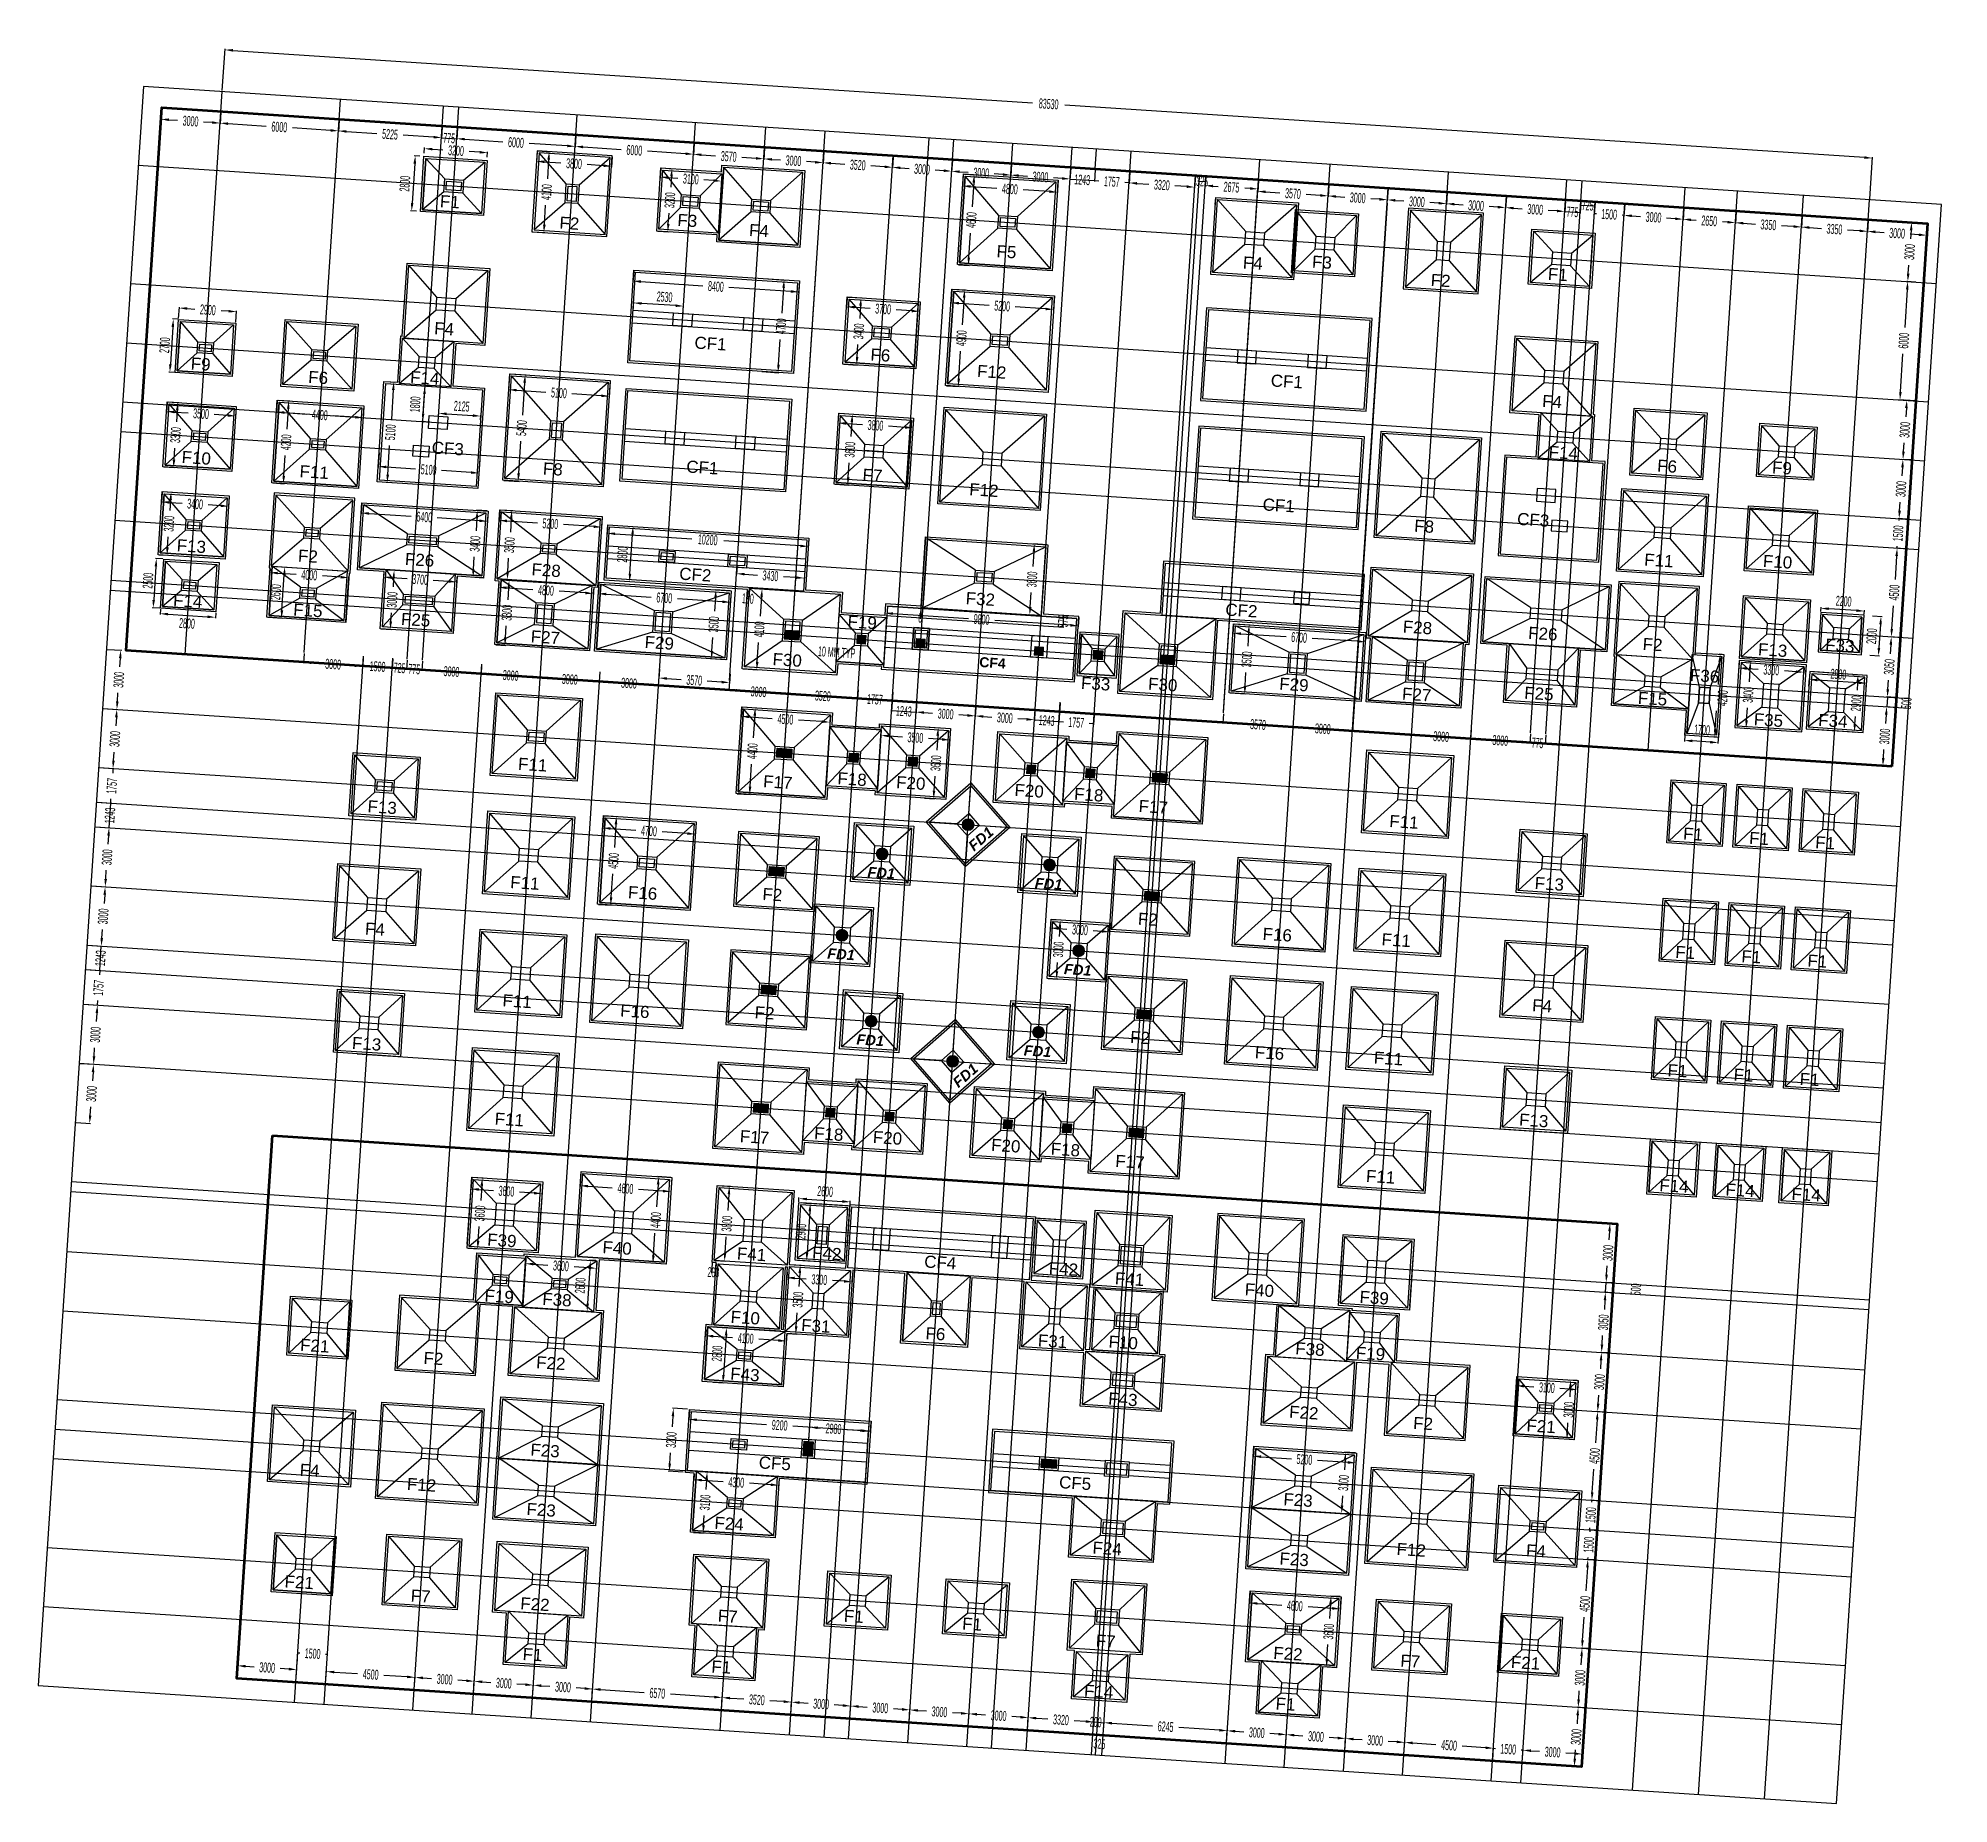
# Model space of a CAD drawing. Header units: millimetres. Extents: x -3092162 to 4513894, y -12317808 to 1849994.
# Drawn here: x 1305433.2 to 1305529.9, y -5950953.4 to -5950864 of the extents above; entities that cross this region are included whole.
import ezdxf

# ---------------------------------------------------------------- set-up
doc = ezdxf.new("R2010")
doc.units = ezdxf.units.MM
doc.header["$LTSCALE"] = 2
doc.header["$MEASUREMENT"] = 0
doc.header["$PDMODE"] = 34
doc.header["$PDSIZE"] = 500
doc.linetypes.add('DASHED2', pattern=[0.375, 0.25, -0.125])
doc.layers.add('cent lines', color=161, linetype='Continuous')
doc.layers.add('sree dim', color=7, linetype='Continuous')
for name, color, linetype, lineweight in [('col 1', 11, 'Continuous', 20), ('FOUNDATIONS', 250, 'Continuous', 25), ('LINE', 250, 'Continuous', 20)]:
    doc.layers.add(name, color=color, linetype=linetype, lineweight=lineweight)
doc.layers.add('DOT', color=7, linetype='DASHED2', lineweight=0, true_color=0x89067c)
doc.styles.add('250', font='Arial Narrow.ttf', dxfattribs={"width": 0.5, "height": 150})
doc.styles.add('style3', font='')
doc.styles.get('style3').set_extended_font_data('Arial', italic=True, bold=True)
doc.dimstyles.new('250', dxfattribs={"dimscale": 0, "dimtxt": 150, "dimasz": 50, "dimexe": 50, "dimexo": 50, "dimgap": 50, "dimtad": 1, "dimdec": 0, "dimzin": 0, "dimdsep": 46, "dimtxsty": '250', "dimblk": 'OBLIQUE', "dimcen": 100, "dimdle": 50, "dimclrd": 256, "dimclre": 256, "dimclrt": 256, "dimadec": 0, "dimazin": 2, "dimtfac": 1, "dimtdec": 0, "dimtofl": 0, "dimtmove": 1, "dimatfit": 0, "dimfxl": 50, "dimtolj": 1, "dimtzin": 0, "dimlwd": -1, "dimlwe": -1, "dimarcsym": 1})

# ---------------------------------------------------------------- blocks, each defined once
blk = doc.blocks.new('*D431')
at = {"layer": 'Defpoints', "color": 0, "linetype": 'Continuous', "ltscale": 100, "transparency": 16777216}
for p in [(-2390506, -7814141), (-2387306, -7813854), (-2387306, -7814131)]:
    blk.add_point(p, dxfattribs=at)
at = {"layer": 'FOUNDATIONS', "ltscale": 100, "transparency": 16777216}
for p, q in [((-2390506, -7814091), (-2390506, -7813804)), ((-2390106, -7813854), (-2389568, -7813854)), ((-2387706, -7813854), (-2388244, -7813854)), ((-2387306, -7814081), (-2387306, -7813804))]:
    blk.add_line(p, q, dxfattribs=at)
at = {"layer": 'FOUNDATIONS', "linetype": 'Continuous', "ltscale": 100, "transparency": 16777216}
for points in [[(-2390106, -7813787), (-2390106, -7813920), (-2390506, -7813854)], [(-2387706, -7813787), (-2387706, -7813920), (-2387306, -7813854)]]:
    blk.add_solid(points, dxfattribs=at)
at = {"layer": 'FOUNDATIONS', "linetype": 'Continuous', "lineweight": 25, "ltscale": 100, "transparency": 16777216, "insert": (-2388906, -7813854), "char_height": 500, "attachment_point": 5, "style": '250'}
blk.add_mtext('\\A1;3200', dxfattribs=at)
blk = doc.blocks.new('*D432')
at = {"layer": 'Defpoints', "color": 0, "linetype": 'Continuous', "ltscale": 100, "transparency": 16777216}
for p in [(-2390658, -7814243), (-2390948, -7817043), (-2390658, -7817043)]:
    blk.add_point(p, dxfattribs=at)
at = {"layer": 'FOUNDATIONS', "ltscale": 100, "transparency": 16777216}
for p, q in [((-2390708, -7814243), (-2390998, -7814243)), ((-2390948, -7814643), (-2390948, -7816643)), ((-2390708, -7817043), (-2390998, -7817043))]:
    blk.add_line(p, q, dxfattribs=at)
at = {"layer": 'FOUNDATIONS', "linetype": 'Continuous', "ltscale": 100, "transparency": 16777216}
for points in [[(-2391015, -7814643), (-2390881, -7814643), (-2390948, -7814243)], [(-2391015, -7816643), (-2390881, -7816643), (-2390948, -7817043)]]:
    blk.add_solid(points, dxfattribs=at)
at = {"layer": 'FOUNDATIONS', "linetype": 'Continuous', "lineweight": 25, "ltscale": 100, "transparency": 16777216, "insert": (-2391379, -7815688), "char_height": 500, "attachment_point": 5, "rotation": 90, "style": '250'}
blk.add_mtext('\\A1;2800', dxfattribs=at)
blk = doc.blocks.new('*D574')
at = {"layer": 'Defpoints', "color": 0, "linetype": 'Continuous', "ltscale": 100, "transparency": 16777216}
for p in [(-2384806, -7813593), (-2381006, -7813593), (-2381006, -7814120)]:
    blk.add_point(p, dxfattribs=at)
at = {"layer": 'FOUNDATIONS', "ltscale": 100, "transparency": 16777216}
for p, q in [((-2384806, -7813643), (-2384806, -7814170)), ((-2384406, -7814120), (-2383568, -7814120)), ((-2381406, -7814120), (-2382244, -7814120)), ((-2381006, -7813643), (-2381006, -7814170))]:
    blk.add_line(p, q, dxfattribs=at)
at = {"layer": 'FOUNDATIONS', "linetype": 'Continuous', "ltscale": 100, "transparency": 16777216}
for points in [[(-2384406, -7814053), (-2384406, -7814187), (-2384806, -7814120)], [(-2381406, -7814053), (-2381406, -7814187), (-2381006, -7814120)]]:
    blk.add_solid(points, dxfattribs=at)
at = {"layer": 'FOUNDATIONS', "linetype": 'Continuous', "lineweight": 25, "ltscale": 100, "transparency": 16777216, "insert": (-2382906, -7814120), "char_height": 500, "attachment_point": 5, "style": '250'}
blk.add_mtext('\\A1;3800', dxfattribs=at)
blk = doc.blocks.new('*D575')
at = {"layer": 'Defpoints', "color": 0, "linetype": 'Continuous', "ltscale": 100, "transparency": 16777216}
for p in [(-2384806, -7813593), (-2384806, -7817693), (-2384201, -7817693)]:
    blk.add_point(p, dxfattribs=at)
at = {"layer": 'FOUNDATIONS', "ltscale": 100, "transparency": 16777216}
for p, q in [((-2384756, -7813593), (-2384151, -7813593)), ((-2384201, -7813993), (-2384201, -7814975)), ((-2384201, -7817293), (-2384201, -7816311)), ((-2384756, -7817693), (-2384151, -7817693))]:
    blk.add_line(p, q, dxfattribs=at)
at = {"layer": 'FOUNDATIONS', "linetype": 'Continuous', "ltscale": 100, "transparency": 16777216}
for points in [[(-2384268, -7813993), (-2384134, -7813993), (-2384201, -7813593)], [(-2384268, -7817293), (-2384134, -7817293), (-2384201, -7817693)]]:
    blk.add_solid(points, dxfattribs=at)
at = {"layer": 'FOUNDATIONS', "linetype": 'Continuous', "lineweight": 25, "ltscale": 100, "transparency": 16777216, "insert": (-2384201, -7815643), "char_height": 500, "attachment_point": 5, "rotation": 90, "style": '250'}
blk.add_mtext('\\A1;4100', dxfattribs=at)
blk = doc.blocks.new('*D433')
at = {"layer": 'Defpoints', "color": 0, "linetype": 'Continuous', "ltscale": 100, "transparency": 16777216}
for p in [(-2378506, -7814043), (-2375406, -7814143), (-2375406, -7814508)]:
    blk.add_point(p, dxfattribs=at)
at = {"layer": 'FOUNDATIONS', "ltscale": 100, "transparency": 16777216}
for p, q in [((-2378506, -7814093), (-2378506, -7814558)), ((-2378106, -7814508), (-2377618, -7814508)), ((-2375806, -7814508), (-2376294, -7814508)), ((-2375406, -7814193), (-2375406, -7814558))]:
    blk.add_line(p, q, dxfattribs=at)
at = {"layer": 'FOUNDATIONS', "linetype": 'Continuous', "ltscale": 100, "transparency": 16777216}
for points in [[(-2378106, -7814442), (-2378106, -7814575), (-2378506, -7814508)], [(-2375806, -7814442), (-2375806, -7814575), (-2375406, -7814508)]]:
    blk.add_solid(points, dxfattribs=at)
at = {"layer": 'FOUNDATIONS', "linetype": 'Continuous', "lineweight": 25, "ltscale": 100, "transparency": 16777216, "insert": (-2376956, -7814508), "char_height": 500, "attachment_point": 5, "style": '250'}
blk.add_mtext('\\A1;3100', dxfattribs=at)
blk = doc.blocks.new('*D576')
at = {"layer": 'Defpoints', "color": 0, "linetype": 'Continuous', "ltscale": 100, "transparency": 16777216}
for p in [(-2363216, -7813343), (-2358416, -7813343), (-2358416, -7813952)]:
    blk.add_point(p, dxfattribs=at)
at = {"layer": 'FOUNDATIONS', "ltscale": 100, "transparency": 16777216}
for p, q in [((-2363216, -7813393), (-2363216, -7814002)), ((-2358416, -7813393), (-2358416, -7814002)), ((-2362816, -7813952), (-2361484, -7813952)), ((-2358816, -7813952), (-2360148, -7813952))]:
    blk.add_line(p, q, dxfattribs=at)
at = {"layer": 'FOUNDATIONS', "linetype": 'Continuous', "ltscale": 100, "transparency": 16777216}
for points in [[(-2362816, -7813885), (-2362816, -7814018), (-2363216, -7813952)], [(-2358816, -7813885), (-2358816, -7814018), (-2358416, -7813952)]]:
    blk.add_solid(points, dxfattribs=at)
at = {"layer": 'FOUNDATIONS', "linetype": 'Continuous', "lineweight": 25, "ltscale": 100, "transparency": 16777216, "insert": (-2360816, -7813952), "char_height": 500, "attachment_point": 5, "style": '250'}
blk.add_mtext('\\A1;4800', dxfattribs=at)
blk = doc.blocks.new('*D577')
at = {"layer": 'Defpoints', "color": 0, "linetype": 'Continuous', "ltscale": 100, "transparency": 16777216}
for p in [(-2363216, -7813343), (-2363216, -7817943), (-2362664, -7817943)]:
    blk.add_point(p, dxfattribs=at)
at = {"layer": 'FOUNDATIONS', "ltscale": 100, "transparency": 16777216}
for p, q in [((-2363166, -7813343), (-2362614, -7813343)), ((-2362664, -7813743), (-2362664, -7814975)), ((-2362664, -7817543), (-2362664, -7816311)), ((-2363166, -7817943), (-2362614, -7817943))]:
    blk.add_line(p, q, dxfattribs=at)
at = {"layer": 'FOUNDATIONS', "linetype": 'Continuous', "ltscale": 100, "transparency": 16777216}
for points in [[(-2362730, -7813743), (-2362597, -7813743), (-2362664, -7813343)], [(-2362730, -7817543), (-2362597, -7817543), (-2362664, -7817943)]]:
    blk.add_solid(points, dxfattribs=at)
at = {"layer": 'FOUNDATIONS', "linetype": 'Continuous', "lineweight": 25, "ltscale": 100, "transparency": 16777216, "insert": (-2362664, -7815643), "char_height": 500, "attachment_point": 5, "rotation": 90, "style": '250'}
blk.add_mtext('\\A1;4600', dxfattribs=at)
blk = doc.blocks.new('*D578')
at = {"layer": 'Defpoints', "color": 0, "linetype": 'Continuous', "ltscale": 100, "transparency": 16777216}
for p in [(-2378506, -7814043), (-2378506, -7817243), (-2377946, -7817243)]:
    blk.add_point(p, dxfattribs=at)
at = {"layer": 'FOUNDATIONS', "ltscale": 100, "transparency": 16777216}
for p, q in [((-2378456, -7814043), (-2377896, -7814043)), ((-2377946, -7814443), (-2377946, -7814981)), ((-2377946, -7816843), (-2377946, -7816305)), ((-2378456, -7817243), (-2377896, -7817243))]:
    blk.add_line(p, q, dxfattribs=at)
at = {"layer": 'FOUNDATIONS', "linetype": 'Continuous', "ltscale": 100, "transparency": 16777216}
for points in [[(-2378013, -7814443), (-2377880, -7814443), (-2377946, -7814043)], [(-2378013, -7816843), (-2377880, -7816843), (-2377946, -7817243)]]:
    blk.add_solid(points, dxfattribs=at)
at = {"layer": 'FOUNDATIONS', "linetype": 'Continuous', "lineweight": 25, "ltscale": 100, "transparency": 16777216, "insert": (-2377946, -7815643), "char_height": 500, "attachment_point": 5, "rotation": 90, "style": '250'}
blk.add_mtext('\\A1;3200', dxfattribs=at)
blk = doc.blocks.new('*D579')
at = {"layer": 'Defpoints', "color": 0, "linetype": 'Continuous', "ltscale": 100, "transparency": 16777216}
for p in [(-2368666, -7819943), (-2364966, -7819943), (-2364966, -7820435)]:
    blk.add_point(p, dxfattribs=at)
at = {"layer": 'FOUNDATIONS', "ltscale": 100, "transparency": 16777216}
for p, q in [((-2368666, -7819993), (-2368666, -7820485)), ((-2364966, -7819993), (-2364966, -7820485)), ((-2368266, -7820435), (-2367478, -7820435)), ((-2365366, -7820435), (-2366154, -7820435))]:
    blk.add_line(p, q, dxfattribs=at)
at = {"layer": 'FOUNDATIONS', "linetype": 'Continuous', "ltscale": 100, "transparency": 16777216}
for points in [[(-2368266, -7820368), (-2368266, -7820502), (-2368666, -7820435)], [(-2365366, -7820368), (-2365366, -7820502), (-2364966, -7820435)]]:
    blk.add_solid(points, dxfattribs=at)
at = {"layer": 'FOUNDATIONS', "linetype": 'Continuous', "lineweight": 25, "ltscale": 100, "transparency": 16777216, "insert": (-2366816, -7820435), "char_height": 500, "attachment_point": 5, "style": '250'}
blk.add_mtext('\\A1;3700', dxfattribs=at)
blk = doc.blocks.new('*D580')
at = {"layer": 'Defpoints', "color": 0, "linetype": 'Continuous', "ltscale": 100, "transparency": 16777216}
for p in [(-2368666, -7819943), (-2368666, -7823343), (-2367971, -7823343)]:
    blk.add_point(p, dxfattribs=at)
at = {"layer": 'FOUNDATIONS', "ltscale": 100, "transparency": 16777216}
for p, q in [((-2368616, -7819943), (-2367921, -7819943)), ((-2367971, -7820343), (-2367971, -7820981)), ((-2367971, -7822943), (-2367971, -7822305)), ((-2368616, -7823343), (-2367921, -7823343))]:
    blk.add_line(p, q, dxfattribs=at)
at = {"layer": 'FOUNDATIONS', "linetype": 'Continuous', "ltscale": 100, "transparency": 16777216}
for points in [[(-2368038, -7820343), (-2367905, -7820343), (-2367971, -7819943)], [(-2368038, -7822943), (-2367905, -7822943), (-2367971, -7823343)]]:
    blk.add_solid(points, dxfattribs=at)
at = {"layer": 'FOUNDATIONS', "linetype": 'Continuous', "lineweight": 25, "ltscale": 100, "transparency": 16777216, "insert": (-2367971, -7821643), "char_height": 500, "attachment_point": 5, "rotation": 90, "style": '250'}
blk.add_mtext('\\A1;3400', dxfattribs=at)
blk = doc.blocks.new('*D581')
at = {"layer": 'Defpoints', "color": 0, "linetype": 'Continuous', "ltscale": 100, "transparency": 16777216}
for p in [(-2368716, -7825843), (-2364916, -7825843), (-2364916, -7826335)]:
    blk.add_point(p, dxfattribs=at)
at = {"layer": 'FOUNDATIONS', "ltscale": 100, "transparency": 16777216}
for p, q in [((-2368716, -7825893), (-2368716, -7826385)), ((-2364916, -7825893), (-2364916, -7826385)), ((-2368316, -7826335), (-2367478, -7826335)), ((-2365316, -7826335), (-2366154, -7826335))]:
    blk.add_line(p, q, dxfattribs=at)
at = {"layer": 'FOUNDATIONS', "linetype": 'Continuous', "ltscale": 100, "transparency": 16777216}
for points in [[(-2368316, -7826268), (-2368316, -7826402), (-2368716, -7826335)], [(-2365316, -7826268), (-2365316, -7826402), (-2364916, -7826335)]]:
    blk.add_solid(points, dxfattribs=at)
at = {"layer": 'FOUNDATIONS', "linetype": 'Continuous', "lineweight": 25, "ltscale": 100, "transparency": 16777216, "insert": (-2366816, -7826335), "char_height": 500, "attachment_point": 5, "style": '250'}
blk.add_mtext('\\A1;3800', dxfattribs=at)
blk = doc.blocks.new('*D582')
at = {"layer": 'Defpoints', "color": 0, "linetype": 'Continuous', "ltscale": 100, "transparency": 16777216}
for p in [(-2368716, -7825843), (-2368716, -7829443), (-2368021, -7829443)]:
    blk.add_point(p, dxfattribs=at)
at = {"layer": 'FOUNDATIONS', "ltscale": 100, "transparency": 16777216}
for p, q in [((-2368666, -7825843), (-2367971, -7825843)), ((-2368021, -7826243), (-2368021, -7826981)), ((-2368021, -7829043), (-2368021, -7828305)), ((-2368666, -7829443), (-2367971, -7829443))]:
    blk.add_line(p, q, dxfattribs=at)
at = {"layer": 'FOUNDATIONS', "linetype": 'Continuous', "ltscale": 100, "transparency": 16777216}
for points in [[(-2368088, -7826243), (-2367955, -7826243), (-2368021, -7825843)], [(-2368088, -7829043), (-2367955, -7829043), (-2368021, -7829443)]]:
    blk.add_solid(points, dxfattribs=at)
at = {"layer": 'FOUNDATIONS', "linetype": 'Continuous', "lineweight": 25, "ltscale": 100, "transparency": 16777216, "insert": (-2368021, -7827643), "char_height": 500, "attachment_point": 5, "rotation": 90, "style": '250'}
blk.add_mtext('\\A1;3600', dxfattribs=at)
blk = doc.blocks.new('*D583')
at = {"layer": 'Defpoints', "color": 0, "linetype": 'Continuous', "ltscale": 100, "transparency": 16777216}
for p in [(-2385456, -7824943), (-2380356, -7824943), (-2380356, -7825746)]:
    blk.add_point(p, dxfattribs=at)
at = {"layer": 'FOUNDATIONS', "ltscale": 100, "transparency": 16777216}
for p, q in [((-2385456, -7824993), (-2385456, -7825796)), ((-2380356, -7824993), (-2380356, -7825796)), ((-2385056, -7825746), (-2383566, -7825746)), ((-2380756, -7825746), (-2382246, -7825746))]:
    blk.add_line(p, q, dxfattribs=at)
at = {"layer": 'FOUNDATIONS', "linetype": 'Continuous', "ltscale": 100, "transparency": 16777216}
for points in [[(-2385056, -7825680), (-2385056, -7825813), (-2385456, -7825746)], [(-2380756, -7825680), (-2380756, -7825813), (-2380356, -7825746)]]:
    blk.add_solid(points, dxfattribs=at)
at = {"layer": 'FOUNDATIONS', "linetype": 'Continuous', "lineweight": 25, "ltscale": 100, "transparency": 16777216, "insert": (-2382906, -7825746), "char_height": 500, "attachment_point": 5, "style": '250'}
blk.add_mtext('\\A1;5100', dxfattribs=at)
blk = doc.blocks.new('*D584')
at = {"layer": 'Defpoints', "color": 0, "linetype": 'Continuous', "ltscale": 100, "transparency": 16777216}
for p in [(-2385456, -7824943), (-2385456, -7830343), (-2384673, -7830343)]:
    blk.add_point(p, dxfattribs=at)
at = {"layer": 'FOUNDATIONS', "ltscale": 100, "transparency": 16777216}
for p, q in [((-2385406, -7824943), (-2384623, -7824943)), ((-2384673, -7825343), (-2384673, -7826983)), ((-2384673, -7829943), (-2384673, -7828303)), ((-2385406, -7830343), (-2384623, -7830343))]:
    blk.add_line(p, q, dxfattribs=at)
at = {"layer": 'FOUNDATIONS', "linetype": 'Continuous', "ltscale": 100, "transparency": 16777216}
for points in [[(-2384740, -7825343), (-2384606, -7825343), (-2384673, -7824943)], [(-2384740, -7829943), (-2384606, -7829943), (-2384673, -7830343)]]:
    blk.add_solid(points, dxfattribs=at)
at = {"layer": 'FOUNDATIONS', "linetype": 'Continuous', "lineweight": 25, "ltscale": 100, "transparency": 16777216, "insert": (-2384673, -7827643), "char_height": 500, "attachment_point": 5, "rotation": 90, "style": '250'}
blk.add_mtext('\\A1;5400', dxfattribs=at)
blk = doc.blocks.new('*D585')
at = {"layer": 'Defpoints', "color": 0, "linetype": 'Continuous', "ltscale": 100, "transparency": 16777216}
for p in [(-2399456, -7822716), (-2402356, -7823293), (-2399456, -7823293)]:
    blk.add_point(p, dxfattribs=at)
at = {"layer": 'FOUNDATIONS', "ltscale": 100, "transparency": 16777216}
for p, q in [((-2402356, -7823243), (-2402356, -7822666)), ((-2401956, -7822716), (-2401572, -7822716)), ((-2399856, -7822716), (-2400240, -7822716)), ((-2399456, -7823243), (-2399456, -7822666))]:
    blk.add_line(p, q, dxfattribs=at)
at = {"layer": 'FOUNDATIONS', "linetype": 'Continuous', "ltscale": 100, "transparency": 16777216}
for points in [[(-2401956, -7822649), (-2401956, -7822782), (-2402356, -7822716)], [(-2399856, -7822649), (-2399856, -7822782), (-2399456, -7822716)]]:
    blk.add_solid(points, dxfattribs=at)
at = {"layer": 'FOUNDATIONS', "linetype": 'Continuous', "lineweight": 25, "ltscale": 100, "transparency": 16777216, "insert": (-2400906, -7822716), "char_height": 500, "attachment_point": 5, "style": '250'}
blk.add_mtext('\\A1;2900', dxfattribs=at)
blk = doc.blocks.new('*D586')
at = {"layer": 'Defpoints', "color": 0, "linetype": 'Continuous', "ltscale": 100, "transparency": 16777216}
for p in [(-2402356, -7823293), (-2402620, -7825993), (-2402356, -7825993)]:
    blk.add_point(p, dxfattribs=at)
at = {"layer": 'FOUNDATIONS', "ltscale": 100, "transparency": 16777216}
for p, q in [((-2402406, -7823293), (-2402670, -7823293)), ((-2402620, -7823693), (-2402620, -7825593)), ((-2402406, -7825993), (-2402670, -7825993))]:
    blk.add_line(p, q, dxfattribs=at)
at = {"layer": 'FOUNDATIONS', "linetype": 'Continuous', "ltscale": 100, "transparency": 16777216}
for points in [[(-2402687, -7823693), (-2402554, -7823693), (-2402620, -7823293)], [(-2402687, -7825593), (-2402554, -7825593), (-2402620, -7825993)]]:
    blk.add_solid(points, dxfattribs=at)
at = {"layer": 'FOUNDATIONS', "linetype": 'Continuous', "lineweight": 25, "ltscale": 100, "transparency": 16777216, "insert": (-2402968, -7824643), "char_height": 500, "attachment_point": 5, "rotation": 90, "style": '250'}
blk.add_mtext('\\A1;2700', dxfattribs=at)
blk = doc.blocks.new('*D587')
at = {"layer": 'Defpoints', "color": 0, "linetype": 'Continuous', "ltscale": 100, "transparency": 16777216}
for p in [(-2402656, -7827493), (-2399156, -7827493), (-2399156, -7827984)]:
    blk.add_point(p, dxfattribs=at)
at = {"layer": 'FOUNDATIONS', "ltscale": 100, "transparency": 16777216}
for p, q in [((-2402656, -7827543), (-2402656, -7828034)), ((-2402256, -7827984), (-2401568, -7827984)), ((-2399556, -7827984), (-2400244, -7827984)), ((-2399156, -7827543), (-2399156, -7828034))]:
    blk.add_line(p, q, dxfattribs=at)
at = {"layer": 'FOUNDATIONS', "linetype": 'Continuous', "ltscale": 100, "transparency": 16777216}
for points in [[(-2402256, -7827917), (-2402256, -7828050), (-2402656, -7827984)], [(-2399556, -7827917), (-2399556, -7828050), (-2399156, -7827984)]]:
    blk.add_solid(points, dxfattribs=at)
at = {"layer": 'FOUNDATIONS', "linetype": 'Continuous', "lineweight": 25, "ltscale": 100, "transparency": 16777216, "insert": (-2400906, -7827984), "char_height": 500, "attachment_point": 5, "style": '250'}
blk.add_mtext('\\A1;3500', dxfattribs=at)
blk = doc.blocks.new('*D588')
at = {"layer": 'Defpoints', "color": 0, "linetype": 'Continuous', "ltscale": 100, "transparency": 16777216}
for p in [(-2402656, -7827493), (-2402656, -7830793), (-2402119, -7830793)]:
    blk.add_point(p, dxfattribs=at)
at = {"layer": 'FOUNDATIONS', "ltscale": 100, "transparency": 16777216}
for p, q in [((-2402606, -7827493), (-2402069, -7827493)), ((-2402119, -7827893), (-2402119, -7828481)), ((-2402119, -7830393), (-2402119, -7829805)), ((-2402606, -7830793), (-2402069, -7830793))]:
    blk.add_line(p, q, dxfattribs=at)
at = {"layer": 'FOUNDATIONS', "linetype": 'Continuous', "ltscale": 100, "transparency": 16777216}
for points in [[(-2402186, -7827893), (-2402052, -7827893), (-2402119, -7827493)], [(-2402186, -7830393), (-2402052, -7830393), (-2402119, -7830793)]]:
    blk.add_solid(points, dxfattribs=at)
at = {"layer": 'FOUNDATIONS', "linetype": 'Continuous', "lineweight": 25, "ltscale": 100, "transparency": 16777216, "insert": (-2402119, -7829143), "char_height": 500, "attachment_point": 5, "rotation": 90, "style": '250'}
blk.add_mtext('\\A1;3300', dxfattribs=at)
blk = doc.blocks.new('*D589')
at = {"layer": 'Defpoints', "color": 0, "linetype": 'Continuous', "ltscale": 100, "transparency": 16777216}
for p in [(-2397106, -7827043), (-2392706, -7827043), (-2392706, -7827648)]:
    blk.add_point(p, dxfattribs=at)
at = {"layer": 'FOUNDATIONS', "ltscale": 100, "transparency": 16777216}
for p, q in [((-2397106, -7827093), (-2397106, -7827698)), ((-2392706, -7827093), (-2392706, -7827698)), ((-2396706, -7827648), (-2395574, -7827648)), ((-2393106, -7827648), (-2394238, -7827648))]:
    blk.add_line(p, q, dxfattribs=at)
at = {"layer": 'FOUNDATIONS', "linetype": 'Continuous', "ltscale": 100, "transparency": 16777216}
for points in [[(-2396706, -7827581), (-2396706, -7827715), (-2397106, -7827648)], [(-2393106, -7827581), (-2393106, -7827715), (-2392706, -7827648)]]:
    blk.add_solid(points, dxfattribs=at)
at = {"layer": 'FOUNDATIONS', "linetype": 'Continuous', "lineweight": 25, "ltscale": 100, "transparency": 16777216, "insert": (-2394906, -7827648), "char_height": 500, "attachment_point": 5, "style": '250'}
blk.add_mtext('\\A1;4400', dxfattribs=at)
blk = doc.blocks.new('*D590')
at = {"layer": 'Defpoints', "color": 0, "linetype": 'Continuous', "ltscale": 100, "transparency": 16777216}
for p in [(-2397106, -7827043), (-2397106, -7831243), (-2396521, -7831243)]:
    blk.add_point(p, dxfattribs=at)
at = {"layer": 'FOUNDATIONS', "ltscale": 100, "transparency": 16777216}
for p, q in [((-2397056, -7827043), (-2396471, -7827043)), ((-2396521, -7827443), (-2396521, -7828475)), ((-2396521, -7830843), (-2396521, -7829811)), ((-2397056, -7831243), (-2396471, -7831243))]:
    blk.add_line(p, q, dxfattribs=at)
at = {"layer": 'FOUNDATIONS', "linetype": 'Continuous', "ltscale": 100, "transparency": 16777216}
for points in [[(-2396588, -7827443), (-2396454, -7827443), (-2396521, -7827043)], [(-2396588, -7830843), (-2396454, -7830843), (-2396521, -7831243)]]:
    blk.add_solid(points, dxfattribs=at)
at = {"layer": 'FOUNDATIONS', "linetype": 'Continuous', "lineweight": 25, "ltscale": 100, "transparency": 16777216, "insert": (-2396521, -7829143), "char_height": 500, "attachment_point": 5, "rotation": 90, "style": '250'}
blk.add_mtext('\\A1;4200', dxfattribs=at)
blk = doc.blocks.new('*D448')
at = {"layer": 'Defpoints', "color": 0, "linetype": 'Continuous', "ltscale": 100, "transparency": 16777216}
for p in [(-2363416, -7819193), (-2358216, -7819193), (-2358216, -7819890)]:
    blk.add_point(p, dxfattribs=at)
at = {"layer": 'FOUNDATIONS', "ltscale": 100, "transparency": 16777216}
for p, q in [((-2363416, -7819243), (-2363416, -7819940)), ((-2358216, -7819243), (-2358216, -7819940)), ((-2363016, -7819890), (-2361476, -7819890)), ((-2358616, -7819890), (-2360156, -7819890))]:
    blk.add_line(p, q, dxfattribs=at)
at = {"layer": 'FOUNDATIONS', "linetype": 'Continuous', "ltscale": 100, "transparency": 16777216}
for points in [[(-2363016, -7819823), (-2363016, -7819956), (-2363416, -7819890)], [(-2358616, -7819823), (-2358616, -7819956), (-2358216, -7819890)]]:
    blk.add_solid(points, dxfattribs=at)
at = {"layer": 'FOUNDATIONS', "linetype": 'Continuous', "lineweight": 25, "ltscale": 100, "transparency": 16777216, "insert": (-2360816, -7819890), "char_height": 500, "attachment_point": 5, "style": '250'}
blk.add_mtext('\\A1;5200', dxfattribs=at)
blk = doc.blocks.new('*D449')
at = {"layer": 'Defpoints', "color": 0, "linetype": 'Continuous', "ltscale": 100, "transparency": 16777216}
for p in [(-2363416, -7819193), (-2363416, -7824093), (-2362768, -7824093)]:
    blk.add_point(p, dxfattribs=at)
at = {"layer": 'FOUNDATIONS', "ltscale": 100, "transparency": 16777216}
for p, q in [((-2363366, -7819193), (-2362718, -7819193)), ((-2362768, -7819593), (-2362768, -7820975)), ((-2362768, -7823693), (-2362768, -7822311)), ((-2363366, -7824093), (-2362718, -7824093))]:
    blk.add_line(p, q, dxfattribs=at)
at = {"layer": 'FOUNDATIONS', "linetype": 'Continuous', "ltscale": 100, "transparency": 16777216}
for points in [[(-2362834, -7819593), (-2362701, -7819593), (-2362768, -7819193)], [(-2362834, -7823693), (-2362701, -7823693), (-2362768, -7824093)]]:
    blk.add_solid(points, dxfattribs=at)
at = {"layer": 'FOUNDATIONS', "linetype": 'Continuous', "lineweight": 25, "ltscale": 100, "transparency": 16777216, "insert": (-2362768, -7821643), "char_height": 500, "attachment_point": 5, "rotation": 90, "style": '250'}
blk.add_mtext('\\A1;4900', dxfattribs=at)
blk = doc.blocks.new('*D450')
at = {"layer": 'Defpoints', "color": 0, "linetype": 'Continuous', "ltscale": 100, "transparency": 16777216}
for p in [(-2402606, -7832043), (-2399206, -7832043), (-2399206, -7832566)]:
    blk.add_point(p, dxfattribs=at)
at = {"layer": 'FOUNDATIONS', "ltscale": 100, "transparency": 16777216}
for p, q in [((-2402606, -7832093), (-2402606, -7832616)), ((-2402206, -7832566), (-2401568, -7832566)), ((-2399606, -7832566), (-2400244, -7832566)), ((-2399206, -7832093), (-2399206, -7832616))]:
    blk.add_line(p, q, dxfattribs=at)
at = {"layer": 'FOUNDATIONS', "linetype": 'Continuous', "ltscale": 100, "transparency": 16777216}
for points in [[(-2402206, -7832499), (-2402206, -7832632), (-2402606, -7832566)], [(-2399606, -7832499), (-2399606, -7832632), (-2399206, -7832566)]]:
    blk.add_solid(points, dxfattribs=at)
at = {"layer": 'FOUNDATIONS', "linetype": 'Continuous', "lineweight": 25, "ltscale": 100, "transparency": 16777216, "insert": (-2400906, -7832566), "char_height": 500, "attachment_point": 5, "style": '250'}
blk.add_mtext('\\A1;3400', dxfattribs=at)
blk = doc.blocks.new('*D451')
at = {"layer": 'Defpoints', "color": 0, "linetype": 'Continuous', "ltscale": 100, "transparency": 16777216}
for p in [(-2402606, -7832043), (-2402606, -7835243), (-2402158, -7835243)]:
    blk.add_point(p, dxfattribs=at)
at = {"layer": 'FOUNDATIONS', "ltscale": 100, "transparency": 16777216}
for p, q in [((-2402556, -7832043), (-2402108, -7832043)), ((-2402158, -7832443), (-2402158, -7832981)), ((-2402158, -7834843), (-2402158, -7834305)), ((-2402556, -7835243), (-2402108, -7835243))]:
    blk.add_line(p, q, dxfattribs=at)
at = {"layer": 'FOUNDATIONS', "linetype": 'Continuous', "ltscale": 100, "transparency": 16777216}
for points in [[(-2402225, -7832443), (-2402091, -7832443), (-2402158, -7832043)], [(-2402225, -7834843), (-2402091, -7834843), (-2402158, -7835243)]]:
    blk.add_solid(points, dxfattribs=at)
at = {"layer": 'FOUNDATIONS', "linetype": 'Continuous', "lineweight": 25, "ltscale": 100, "transparency": 16777216, "insert": (-2402158, -7833643), "char_height": 500, "attachment_point": 5, "rotation": 90, "style": '250'}
blk.add_mtext('\\A1;3200', dxfattribs=at)
blk = doc.blocks.new('*D452')
at = {"layer": 'Defpoints', "color": 0, "linetype": 'Continuous', "ltscale": 100, "transparency": 16777216}
for p in [(-2402306, -7835443), (-2402679, -7837943), (-2402306, -7837943)]:
    blk.add_point(p, dxfattribs=at)
at = {"layer": 'FOUNDATIONS', "ltscale": 100, "transparency": 16777216}
for p, q in [((-2402356, -7835443), (-2402729, -7835443)), ((-2402679, -7835843), (-2402679, -7837543)), ((-2402356, -7837943), (-2402729, -7837943))]:
    blk.add_line(p, q, dxfattribs=at)
at = {"layer": 'FOUNDATIONS', "linetype": 'Continuous', "ltscale": 100, "transparency": 16777216}
for points in [[(-2402746, -7835843), (-2402612, -7835843), (-2402679, -7835443)], [(-2402746, -7837543), (-2402612, -7837543), (-2402679, -7837943)]]:
    blk.add_solid(points, dxfattribs=at)
at = {"layer": 'FOUNDATIONS', "linetype": 'Continuous', "lineweight": 25, "ltscale": 100, "transparency": 16777216, "insert": (-2403028, -7836590), "char_height": 500, "attachment_point": 5, "rotation": 90, "style": '250'}
blk.add_mtext('\\A1;2500', dxfattribs=at)
blk = doc.blocks.new('*D453')
at = {"layer": 'Defpoints', "color": 0, "linetype": 'Continuous', "ltscale": 100, "transparency": 16777216}
for p in [(-2402306, -7837943), (-2399506, -7837943), (-2399506, -7838215)]:
    blk.add_point(p, dxfattribs=at)
at = {"layer": 'FOUNDATIONS', "ltscale": 100, "transparency": 16777216}
for p, q in [((-2402306, -7837993), (-2402306, -7838265)), ((-2401906, -7838215), (-2399906, -7838215)), ((-2399506, -7837993), (-2399506, -7838265))]:
    blk.add_line(p, q, dxfattribs=at)
at = {"layer": 'FOUNDATIONS', "linetype": 'Continuous', "ltscale": 100, "transparency": 16777216}
for points in [[(-2401906, -7838148), (-2401906, -7838282), (-2402306, -7838215)], [(-2399906, -7838148), (-2399906, -7838282), (-2399506, -7838215)]]:
    blk.add_solid(points, dxfattribs=at)
at = {"layer": 'FOUNDATIONS', "linetype": 'Continuous', "lineweight": 25, "ltscale": 100, "transparency": 16777216, "insert": (-2400921, -7838621), "char_height": 500, "attachment_point": 5, "style": '250'}
blk.add_mtext('\\A1;2800', dxfattribs=at)
blk = doc.blocks.new('*D406')
at = {"layer": 'Defpoints', "color": 0, "linetype": 'Continuous', "ltscale": 100, "transparency": 16777216}
for p in [(-2396906, -7835543), (-2392906, -7835774), (-2392906, -7838043)]:
    blk.add_point(p, dxfattribs=at)
at = {"layer": 'FOUNDATIONS', "ltscale": 100, "transparency": 16777216}
for p, q in [((-2396906, -7835593), (-2396906, -7835824)), ((-2396506, -7835774), (-2395574, -7835774)), ((-2393306, -7835774), (-2394238, -7835774)), ((-2392906, -7837993), (-2392906, -7835724))]:
    blk.add_line(p, q, dxfattribs=at)
at = {"layer": 'FOUNDATIONS', "linetype": 'Continuous', "ltscale": 100, "transparency": 16777216}
for points in [[(-2396506, -7835708), (-2396506, -7835841), (-2396906, -7835774)], [(-2393306, -7835708), (-2393306, -7835841), (-2392906, -7835774)]]:
    blk.add_solid(points, dxfattribs=at)
at = {"layer": 'FOUNDATIONS', "linetype": 'Continuous', "lineweight": 25, "ltscale": 100, "transparency": 16777216, "insert": (-2394906, -7835774), "char_height": 500, "attachment_point": 5, "style": '250'}
blk.add_mtext('\\A1;4000', dxfattribs=at)
blk = doc.blocks.new('*D454')
at = {"layer": 'Defpoints', "color": 0, "linetype": 'Continuous', "ltscale": 100, "transparency": 16777216}
for p in [(-2379256, -7846943), (-2374556, -7846943), (-2374556, -7847572)]:
    blk.add_point(p, dxfattribs=at)
at = {"layer": 'FOUNDATIONS', "ltscale": 100, "transparency": 16777216}
for p, q in [((-2379256, -7846993), (-2379256, -7847622)), ((-2374556, -7846993), (-2374556, -7847622)), ((-2378856, -7847572), (-2377574, -7847572)), ((-2374956, -7847572), (-2376238, -7847572))]:
    blk.add_line(p, q, dxfattribs=at)
at = {"layer": 'FOUNDATIONS', "linetype": 'Continuous', "ltscale": 100, "transparency": 16777216}
for points in [[(-2378856, -7847505), (-2378856, -7847638), (-2379256, -7847572)], [(-2374956, -7847505), (-2374956, -7847638), (-2374556, -7847572)]]:
    blk.add_solid(points, dxfattribs=at)
at = {"layer": 'FOUNDATIONS', "linetype": 'Continuous', "lineweight": 25, "ltscale": 100, "transparency": 16777216, "insert": (-2376906, -7847572), "char_height": 500, "attachment_point": 5, "style": '250'}
blk.add_mtext('\\A1;4700', dxfattribs=at)
blk = doc.blocks.new('*D455')
at = {"layer": 'Defpoints', "color": 0, "linetype": 'Continuous', "ltscale": 100, "transparency": 16777216}
for p in [(-2379256, -7846943), (-2379256, -7851443), (-2378596, -7851443)]:
    blk.add_point(p, dxfattribs=at)
at = {"layer": 'FOUNDATIONS', "ltscale": 100, "transparency": 16777216}
for p, q in [((-2379206, -7846943), (-2378546, -7846943)), ((-2378596, -7847343), (-2378596, -7848525)), ((-2378596, -7851043), (-2378596, -7849861)), ((-2379206, -7851443), (-2378546, -7851443))]:
    blk.add_line(p, q, dxfattribs=at)
at = {"layer": 'FOUNDATIONS', "linetype": 'Continuous', "ltscale": 100, "transparency": 16777216}
for points in [[(-2378663, -7847343), (-2378530, -7847343), (-2378596, -7846943)], [(-2378663, -7851043), (-2378530, -7851043), (-2378596, -7851443)]]:
    blk.add_solid(points, dxfattribs=at)
at = {"layer": 'FOUNDATIONS', "linetype": 'Continuous', "lineweight": 25, "ltscale": 100, "transparency": 16777216, "insert": (-2378596, -7849193), "char_height": 500, "attachment_point": 5, "rotation": 90, "style": '250'}
blk.add_mtext('\\A1;4500', dxfattribs=at)
blk = doc.blocks.new('*D456')
at = {"layer": 'Defpoints', "color": 0, "linetype": 'Continuous', "ltscale": 100, "transparency": 16777216}
for p in [(-2396806, -7835443), (-2396170, -7835443), (-2396906, -7838043)]:
    blk.add_point(p, dxfattribs=at)
at = {"layer": 'FOUNDATIONS', "ltscale": 100, "transparency": 16777216}
for p, q in [((-2396756, -7835443), (-2396120, -7835443)), ((-2396170, -7837643), (-2396170, -7835843)), ((-2396856, -7838043), (-2396120, -7838043))]:
    blk.add_line(p, q, dxfattribs=at)
at = {"layer": 'FOUNDATIONS', "linetype": 'Continuous', "ltscale": 100, "transparency": 16777216}
for points in [[(-2396236, -7835843), (-2396103, -7835843), (-2396170, -7835443)], [(-2396236, -7837643), (-2396103, -7837643), (-2396170, -7838043)]]:
    blk.add_solid(points, dxfattribs=at)
at = {"layer": 'FOUNDATIONS', "linetype": 'Continuous', "lineweight": 25, "ltscale": 100, "transparency": 16777216, "insert": (-2396543, -7836743), "char_height": 500, "attachment_point": 5, "rotation": 90, "style": '250'}
blk.add_mtext('\\A1;2600', dxfattribs=at)
blk = doc.blocks.new('*D407')
at = {"layer": 'Defpoints', "color": 0, "linetype": 'Continuous', "ltscale": 100, "transparency": 16777216}
for p in [(-2365516, -7842354), (-2362016, -7841974), (-2362016, -7842354)]:
    blk.add_point(p, dxfattribs=at)
at = {"layer": 'FOUNDATIONS', "ltscale": 100, "transparency": 16777216}
for p, q in [((-2365516, -7842304), (-2365516, -7841924)), ((-2365116, -7841974), (-2364428, -7841974)), ((-2362416, -7841974), (-2363104, -7841974)), ((-2362016, -7842304), (-2362016, -7841924))]:
    blk.add_line(p, q, dxfattribs=at)
at = {"layer": 'FOUNDATIONS', "linetype": 'Continuous', "ltscale": 100, "transparency": 16777216}
for points in [[(-2365116, -7841907), (-2365116, -7842041), (-2365516, -7841974)], [(-2362416, -7841907), (-2362416, -7842041), (-2362016, -7841974)]]:
    blk.add_solid(points, dxfattribs=at)
at = {"layer": 'FOUNDATIONS', "linetype": 'Continuous', "lineweight": 25, "ltscale": 100, "transparency": 16777216, "insert": (-2363766, -7841974), "char_height": 500, "attachment_point": 5, "style": '250'}
blk.add_mtext('\\A1;3500', dxfattribs=at)
blk = doc.blocks.new('*D408')
at = {"layer": 'Defpoints', "color": 0, "linetype": 'Continuous', "ltscale": 100, "transparency": 16777216}
for p in [(-2363148, -7841393), (-2363148, -7844993), (-2362648, -7844993)]:
    blk.add_point(p, dxfattribs=at)
at = {"layer": 'FOUNDATIONS', "ltscale": 100, "transparency": 16777216}
for p, q in [((-2363098, -7841393), (-2362598, -7841393)), ((-2362648, -7841793), (-2362648, -7842531)), ((-2362648, -7844593), (-2362648, -7843855)), ((-2363098, -7844993), (-2362598, -7844993))]:
    blk.add_line(p, q, dxfattribs=at)
at = {"layer": 'FOUNDATIONS', "linetype": 'Continuous', "ltscale": 100, "transparency": 16777216}
for points in [[(-2362715, -7841793), (-2362582, -7841793), (-2362648, -7841393)], [(-2362715, -7844593), (-2362582, -7844593), (-2362648, -7844993)]]:
    blk.add_solid(points, dxfattribs=at)
at = {"layer": 'FOUNDATIONS', "linetype": 'Continuous', "lineweight": 25, "ltscale": 100, "transparency": 16777216, "insert": (-2362648, -7843193), "char_height": 500, "attachment_point": 5, "rotation": 90, "style": '250'}
blk.add_mtext('\\A1;3600', dxfattribs=at)
blk = doc.blocks.new('*D457')
at = {"layer": 'Defpoints', "color": 0, "linetype": 'Continuous', "ltscale": 100, "transparency": 16777216}
for p in [(-2372636, -7840993), (-2368136, -7841093), (-2368136, -7841473)]:
    blk.add_point(p, dxfattribs=at)
at = {"layer": 'FOUNDATIONS', "ltscale": 100, "transparency": 16777216}
for p, q in [((-2372636, -7841043), (-2372636, -7841523)), ((-2372236, -7841473), (-2371054, -7841473)), ((-2368536, -7841473), (-2369718, -7841473)), ((-2368136, -7841143), (-2368136, -7841523))]:
    blk.add_line(p, q, dxfattribs=at)
at = {"layer": 'FOUNDATIONS', "linetype": 'Continuous', "ltscale": 100, "transparency": 16777216}
for points in [[(-2372236, -7841406), (-2372236, -7841540), (-2372636, -7841473)], [(-2368536, -7841406), (-2368536, -7841540), (-2368136, -7841473)]]:
    blk.add_solid(points, dxfattribs=at)
at = {"layer": 'FOUNDATIONS', "linetype": 'Continuous', "lineweight": 25, "ltscale": 100, "transparency": 16777216, "insert": (-2370386, -7841473), "char_height": 500, "attachment_point": 5, "style": '250'}
blk.add_mtext('\\A1;4500', dxfattribs=at)
blk = doc.blocks.new('*D458')
at = {"layer": 'Defpoints', "color": 0, "linetype": 'Continuous', "ltscale": 100, "transparency": 16777216}
for p in [(-2372636, -7840993), (-2372636, -7845393), (-2371950, -7845393)]:
    blk.add_point(p, dxfattribs=at)
at = {"layer": 'FOUNDATIONS', "ltscale": 100, "transparency": 16777216}
for p, q in [((-2372586, -7840993), (-2371900, -7840993)), ((-2371950, -7841393), (-2371950, -7842525)), ((-2371950, -7844993), (-2371950, -7843861)), ((-2372586, -7845393), (-2371900, -7845393))]:
    blk.add_line(p, q, dxfattribs=at)
at = {"layer": 'FOUNDATIONS', "linetype": 'Continuous', "ltscale": 100, "transparency": 16777216}
for points in [[(-2372017, -7841393), (-2371883, -7841393), (-2371950, -7840993)], [(-2372017, -7844993), (-2371883, -7844993), (-2371950, -7845393)]]:
    blk.add_solid(points, dxfattribs=at)
at = {"layer": 'FOUNDATIONS', "linetype": 'Continuous', "lineweight": 25, "ltscale": 100, "transparency": 16777216, "insert": (-2371950, -7843193), "char_height": 500, "attachment_point": 5, "rotation": 90, "style": '250'}
blk.add_mtext('\\A1;4400', dxfattribs=at)
blk = doc.blocks.new('*D459')
at = {"layer": 'Defpoints', "color": 0, "linetype": 'Continuous', "ltscale": 100, "transparency": 16777216}
for p in [(-2331276, -7872243), (-2328176, -7872243), (-2328176, -7872705)]:
    blk.add_point(p, dxfattribs=at)
at = {"layer": 'FOUNDATIONS', "ltscale": 100, "transparency": 16777216}
for p, q in [((-2331276, -7872293), (-2331276, -7872755)), ((-2328176, -7872293), (-2328176, -7872755)), ((-2330876, -7872705), (-2330388, -7872705)), ((-2328576, -7872705), (-2329064, -7872705))]:
    blk.add_line(p, q, dxfattribs=at)
at = {"layer": 'FOUNDATIONS', "linetype": 'Continuous', "ltscale": 100, "transparency": 16777216}
for points in [[(-2330876, -7872638), (-2330876, -7872772), (-2331276, -7872705)], [(-2328576, -7872638), (-2328576, -7872772), (-2328176, -7872705)]]:
    blk.add_solid(points, dxfattribs=at)
at = {"layer": 'FOUNDATIONS', "linetype": 'Continuous', "lineweight": 25, "ltscale": 100, "transparency": 16777216, "insert": (-2329726, -7872705), "char_height": 500, "attachment_point": 5, "style": '250'}
blk.add_mtext('\\A1;3100', dxfattribs=at)
blk = doc.blocks.new('*D460')
at = {"layer": 'Defpoints', "color": 0, "linetype": 'Continuous', "ltscale": 100, "transparency": 16777216}
for p in [(-2328176, -7872243), (-2328546, -7875243), (-2328176, -7875243)]:
    blk.add_point(p, dxfattribs=at)
at = {"layer": 'FOUNDATIONS', "ltscale": 100, "transparency": 16777216}
for p, q in [((-2328226, -7872243), (-2328596, -7872243)), ((-2328546, -7872643), (-2328546, -7873081)), ((-2328546, -7874843), (-2328546, -7874405)), ((-2328226, -7875243), (-2328596, -7875243))]:
    blk.add_line(p, q, dxfattribs=at)
at = {"layer": 'FOUNDATIONS', "linetype": 'Continuous', "ltscale": 100, "transparency": 16777216}
for points in [[(-2328613, -7872643), (-2328479, -7872643), (-2328546, -7872243)], [(-2328613, -7874843), (-2328479, -7874843), (-2328546, -7875243)]]:
    blk.add_solid(points, dxfattribs=at)
at = {"layer": 'FOUNDATIONS', "linetype": 'Continuous', "lineweight": 25, "ltscale": 100, "transparency": 16777216, "insert": (-2328546, -7873743), "char_height": 500, "attachment_point": 5, "rotation": 90, "style": '250'}
blk.add_mtext('\\A1;3000', dxfattribs=at)
blk = doc.blocks.new('*D461')
at = {"layer": 'Defpoints', "color": 0, "linetype": 'Continuous', "ltscale": 100, "transparency": 16777216}
for p in [(-2344026, -7883943), (-2339426, -7883943), (-2339426, -7884560)]:
    blk.add_point(p, dxfattribs=at)
at = {"layer": 'FOUNDATIONS', "ltscale": 100, "transparency": 16777216}
for p, q in [((-2344026, -7883993), (-2344026, -7884610)), ((-2339426, -7883993), (-2339426, -7884610)), ((-2343626, -7884560), (-2342394, -7884560)), ((-2339826, -7884560), (-2341058, -7884560))]:
    blk.add_line(p, q, dxfattribs=at)
at = {"layer": 'FOUNDATIONS', "linetype": 'Continuous', "ltscale": 100, "transparency": 16777216}
for points in [[(-2343626, -7884494), (-2343626, -7884627), (-2344026, -7884560)], [(-2339826, -7884494), (-2339826, -7884627), (-2339426, -7884560)]]:
    blk.add_solid(points, dxfattribs=at)
at = {"layer": 'FOUNDATIONS', "linetype": 'Continuous', "lineweight": 25, "ltscale": 100, "transparency": 16777216, "insert": (-2341726, -7884560), "char_height": 500, "attachment_point": 5, "style": '250'}
blk.add_mtext('\\A1;4600', dxfattribs=at)
blk = doc.blocks.new('*D462')
at = {"layer": 'Defpoints', "color": 0, "linetype": 'Continuous', "ltscale": 100, "transparency": 16777216}
for p in [(-2339426, -7883943), (-2339930, -7887543), (-2339426, -7887543)]:
    blk.add_point(p, dxfattribs=at)
at = {"layer": 'FOUNDATIONS', "ltscale": 100, "transparency": 16777216}
for p, q in [((-2339476, -7883943), (-2339980, -7883943)), ((-2339930, -7884343), (-2339930, -7885081)), ((-2339930, -7887143), (-2339930, -7886405)), ((-2339476, -7887543), (-2339980, -7887543))]:
    blk.add_line(p, q, dxfattribs=at)
at = {"layer": 'FOUNDATIONS', "linetype": 'Continuous', "ltscale": 100, "transparency": 16777216}
for points in [[(-2339997, -7884343), (-2339863, -7884343), (-2339930, -7883943)], [(-2339997, -7887143), (-2339863, -7887143), (-2339930, -7887543)]]:
    blk.add_solid(points, dxfattribs=at)
at = {"layer": 'FOUNDATIONS', "linetype": 'Continuous', "lineweight": 25, "ltscale": 100, "transparency": 16777216, "insert": (-2339930, -7885743), "char_height": 500, "attachment_point": 5, "rotation": 90, "style": '250'}
blk.add_mtext('\\A1;3600', dxfattribs=at)
blk = doc.blocks.new('*D409')
at = {"layer": 'Defpoints', "color": 0, "linetype": 'Continuous', "ltscale": 100, "transparency": 16777216}
for p in [(-2339126, -7876635), (-2339674, -7879735), (-2339226, -7879735)]:
    blk.add_point(p, dxfattribs=at)
at = {"layer": 'FOUNDATIONS', "ltscale": 100, "transparency": 16777216}
for p, q in [((-2339176, -7876635), (-2339724, -7876635)), ((-2339674, -7877035), (-2339674, -7877523)), ((-2339674, -7879335), (-2339674, -7878847)), ((-2339276, -7879735), (-2339724, -7879735))]:
    blk.add_line(p, q, dxfattribs=at)
at = {"layer": 'FOUNDATIONS', "linetype": 'Continuous', "ltscale": 100, "transparency": 16777216}
for points in [[(-2339741, -7877035), (-2339607, -7877035), (-2339674, -7876635)], [(-2339741, -7879335), (-2339607, -7879335), (-2339674, -7879735)]]:
    blk.add_solid(points, dxfattribs=at)
at = {"layer": 'FOUNDATIONS', "linetype": 'Continuous', "lineweight": 25, "ltscale": 100, "transparency": 16777216, "insert": (-2339674, -7878185), "char_height": 500, "attachment_point": 5, "rotation": 90, "style": '250'}
blk.add_mtext('\\A1;3100', dxfattribs=at)
blk = doc.blocks.new('*D562')
at = {"layer": 'Defpoints', "color": 0, "linetype": 'Continuous', "ltscale": 100, "transparency": 16777216}
for p in [(-2344326, -7876635), (-2339126, -7876635), (-2339126, -7877136)]:
    blk.add_point(p, dxfattribs=at)
at = {"layer": 'FOUNDATIONS', "ltscale": 100, "transparency": 16777216}
for p, q in [((-2344326, -7876685), (-2344326, -7877186)), ((-2343926, -7877136), (-2342386, -7877136)), ((-2339526, -7877136), (-2341066, -7877136)), ((-2339126, -7876685), (-2339126, -7877186))]:
    blk.add_line(p, q, dxfattribs=at)
at = {"layer": 'FOUNDATIONS', "linetype": 'Continuous', "ltscale": 100, "transparency": 16777216}
for points in [[(-2343926, -7877070), (-2343926, -7877203), (-2344326, -7877136)], [(-2339526, -7877070), (-2339526, -7877203), (-2339126, -7877136)]]:
    blk.add_solid(points, dxfattribs=at)
at = {"layer": 'FOUNDATIONS', "linetype": 'Continuous', "lineweight": 25, "ltscale": 100, "transparency": 16777216, "insert": (-2341726, -7877136), "char_height": 500, "attachment_point": 5, "style": '250'}
blk.add_mtext('\\A1;5200', dxfattribs=at)
blk = doc.blocks.new('*D424')
at = {"layer": 'Defpoints', "color": 0, "linetype": 'Continuous', "ltscale": 100, "transparency": 16777216}
for p in [(-2372486, -7879843), (-2368186, -7879843), (-2368186, -7880178)]:
    blk.add_point(p, dxfattribs=at)
at = {"layer": 'FOUNDATIONS', "ltscale": 100, "transparency": 16777216}
for p, q in [((-2372486, -7879893), (-2372486, -7880228)), ((-2372086, -7880178), (-2371004, -7880178)), ((-2368586, -7880178), (-2369668, -7880178)), ((-2368186, -7879893), (-2368186, -7880228))]:
    blk.add_line(p, q, dxfattribs=at)
at = {"layer": 'FOUNDATIONS', "linetype": 'Continuous', "ltscale": 100, "transparency": 16777216}
for points in [[(-2372086, -7880111), (-2372086, -7880245), (-2372486, -7880178)], [(-2368586, -7880111), (-2368586, -7880245), (-2368186, -7880178)]]:
    blk.add_solid(points, dxfattribs=at)
at = {"layer": 'FOUNDATIONS', "linetype": 'Continuous', "lineweight": 25, "ltscale": 100, "transparency": 16777216, "insert": (-2370336, -7880178), "char_height": 500, "attachment_point": 5, "style": '250'}
blk.add_mtext('\\A1;4300', dxfattribs=at)
blk = doc.blocks.new('*D425')
at = {"layer": 'Defpoints', "color": 0, "linetype": 'Continuous', "ltscale": 100, "transparency": 16777216}
for p in [(-2391044, -7835243), (-2391144, -7838243), (-2390638, -7838243)]:
    blk.add_point(p, dxfattribs=at)
at = {"layer": 'FOUNDATIONS', "ltscale": 100, "transparency": 16777216}
for p, q in [((-2390994, -7835243), (-2390588, -7835243)), ((-2390638, -7835643), (-2390638, -7836081)), ((-2390638, -7837843), (-2390638, -7837405)), ((-2391094, -7838243), (-2390588, -7838243))]:
    blk.add_line(p, q, dxfattribs=at)
at = {"layer": 'FOUNDATIONS', "linetype": 'Continuous', "ltscale": 100, "transparency": 16777216}
for points in [[(-2390704, -7835643), (-2390571, -7835643), (-2390638, -7835243)], [(-2390704, -7837843), (-2390571, -7837843), (-2390638, -7838243)]]:
    blk.add_solid(points, dxfattribs=at)
at = {"layer": 'FOUNDATIONS', "linetype": 'Continuous', "lineweight": 25, "ltscale": 100, "transparency": 16777216, "insert": (-2390638, -7836743), "char_height": 500, "attachment_point": 5, "rotation": 90, "style": '250'}
blk.add_mtext('\\A1;3000', dxfattribs=at)
blk = doc.blocks.new('*D426')
at = {"layer": 'Defpoints', "color": 0, "linetype": 'Continuous', "ltscale": 100, "transparency": 16777216}
for p in [(-2391144, -7835343), (-2387444, -7835343), (-2387444, -7835628)]:
    blk.add_point(p, dxfattribs=at)
at = {"layer": 'FOUNDATIONS', "ltscale": 100, "transparency": 16777216}
for p, q in [((-2391144, -7835393), (-2391144, -7835678)), ((-2390744, -7835628), (-2389956, -7835628)), ((-2387844, -7835628), (-2388631, -7835628)), ((-2387444, -7835393), (-2387444, -7835678))]:
    blk.add_line(p, q, dxfattribs=at)
at = {"layer": 'FOUNDATIONS', "linetype": 'Continuous', "ltscale": 100, "transparency": 16777216}
for points in [[(-2390744, -7835562), (-2390744, -7835695), (-2391144, -7835628)], [(-2387844, -7835562), (-2387844, -7835695), (-2387444, -7835628)]]:
    blk.add_solid(points, dxfattribs=at)
at = {"layer": 'FOUNDATIONS', "linetype": 'Continuous', "lineweight": 25, "ltscale": 100, "transparency": 16777216, "insert": (-2389294, -7835628), "char_height": 500, "attachment_point": 5, "style": '250'}
blk.add_mtext('\\A1;3700', dxfattribs=at)
blk = doc.blocks.new('*D563')
at = {"layer": 'Defpoints', "color": 0, "linetype": 'Continuous', "ltscale": 100, "transparency": 16777216}
for p in [(-2386093, -7831943), (-2386636, -7835343), (-2386093, -7835343)]:
    blk.add_point(p, dxfattribs=at)
at = {"layer": 'FOUNDATIONS', "ltscale": 100, "transparency": 16777216}
for p, q in [((-2386143, -7831943), (-2386686, -7831943)), ((-2386636, -7832343), (-2386636, -7832981)), ((-2386636, -7834943), (-2386636, -7834305)), ((-2386143, -7835343), (-2386686, -7835343))]:
    blk.add_line(p, q, dxfattribs=at)
at = {"layer": 'FOUNDATIONS', "linetype": 'Continuous', "ltscale": 100, "transparency": 16777216}
for points in [[(-2386703, -7832343), (-2386570, -7832343), (-2386636, -7831943)], [(-2386703, -7834943), (-2386570, -7834943), (-2386636, -7835343)]]:
    blk.add_solid(points, dxfattribs=at)
at = {"layer": 'FOUNDATIONS', "linetype": 'Continuous', "lineweight": 25, "ltscale": 100, "transparency": 16777216, "insert": (-2386636, -7833643), "char_height": 500, "attachment_point": 5, "rotation": 90, "style": '250'}
blk.add_mtext('\\A1;3400', dxfattribs=at)
blk = doc.blocks.new('*D564')
at = {"layer": 'Defpoints', "color": 0, "linetype": 'Continuous', "ltscale": 100, "transparency": 16777216}
for p in [(-2392493, -7831943), (-2386093, -7831943), (-2386093, -7832462)]:
    blk.add_point(p, dxfattribs=at)
at = {"layer": 'FOUNDATIONS', "ltscale": 100, "transparency": 16777216}
for p, q in [((-2392493, -7831993), (-2392493, -7832512)), ((-2392093, -7832462), (-2389954, -7832462)), ((-2386493, -7832462), (-2388632, -7832462)), ((-2386093, -7831993), (-2386093, -7832512))]:
    blk.add_line(p, q, dxfattribs=at)
at = {"layer": 'FOUNDATIONS', "linetype": 'Continuous', "ltscale": 100, "transparency": 16777216}
for points in [[(-2392093, -7832396), (-2392093, -7832529), (-2392493, -7832462)], [(-2386493, -7832396), (-2386493, -7832529), (-2386093, -7832462)]]:
    blk.add_solid(points, dxfattribs=at)
at = {"layer": 'FOUNDATIONS', "linetype": 'Continuous', "lineweight": 25, "ltscale": 100, "transparency": 16777216, "insert": (-2389293, -7832462), "char_height": 500, "attachment_point": 5, "style": '250'}
blk.add_mtext('\\A1;6400', dxfattribs=at)
blk = doc.blocks.new('*D427')
at = {"layer": 'Defpoints', "color": 0, "linetype": 'Continuous', "ltscale": 100, "transparency": 16777216}
for p in [(-2385206, -7835368), (-2385306, -7838668), (-2384799, -7838668)]:
    blk.add_point(p, dxfattribs=at)
at = {"layer": 'FOUNDATIONS', "ltscale": 100, "transparency": 16777216}
for p, q in [((-2385156, -7835368), (-2384749, -7835368)), ((-2384799, -7835768), (-2384799, -7836356)), ((-2384799, -7838268), (-2384799, -7837680)), ((-2385256, -7838668), (-2384749, -7838668))]:
    blk.add_line(p, q, dxfattribs=at)
at = {"layer": 'FOUNDATIONS', "linetype": 'Continuous', "ltscale": 100, "transparency": 16777216}
for points in [[(-2384866, -7835768), (-2384732, -7835768), (-2384799, -7835368)], [(-2384866, -7838268), (-2384732, -7838268), (-2384799, -7838668)]]:
    blk.add_solid(points, dxfattribs=at)
at = {"layer": 'FOUNDATIONS', "linetype": 'Continuous', "lineweight": 25, "ltscale": 100, "transparency": 16777216, "insert": (-2384799, -7837018), "char_height": 500, "attachment_point": 5, "rotation": 90, "style": '250'}
blk.add_mtext('\\A1;3300', dxfattribs=at)
blk = doc.blocks.new('*D428')
at = {"layer": 'Defpoints', "color": 0, "linetype": 'Continuous', "ltscale": 100, "transparency": 16777216}
for p in [(-2385306, -7835510), (-2380506, -7835494), (-2380506, -7835760)]:
    blk.add_point(p, dxfattribs=at)
at = {"layer": 'FOUNDATIONS', "ltscale": 100, "transparency": 16777216}
for p, q in [((-2385306, -7835560), (-2385306, -7835810)), ((-2384906, -7835760), (-2383574, -7835760)), ((-2380906, -7835760), (-2382238, -7835760)), ((-2380506, -7835544), (-2380506, -7835810))]:
    blk.add_line(p, q, dxfattribs=at)
at = {"layer": 'FOUNDATIONS', "linetype": 'Continuous', "ltscale": 100, "transparency": 16777216}
for points in [[(-2384906, -7835693), (-2384906, -7835827), (-2385306, -7835760)], [(-2380906, -7835693), (-2380906, -7835827), (-2380506, -7835760)]]:
    blk.add_solid(points, dxfattribs=at)
at = {"layer": 'FOUNDATIONS', "linetype": 'Continuous', "lineweight": 25, "ltscale": 100, "transparency": 16777216, "insert": (-2382906, -7835760), "char_height": 500, "attachment_point": 5, "style": '250'}
blk.add_mtext('\\A1;4800', dxfattribs=at)
blk = doc.blocks.new('*D565')
at = {"layer": 'Defpoints', "color": 0, "linetype": 'Continuous', "ltscale": 100, "transparency": 16777216}
for p in [(-2385506, -7831843), (-2380306, -7831843), (-2380306, -7832382)]:
    blk.add_point(p, dxfattribs=at)
at = {"layer": 'FOUNDATIONS', "ltscale": 100, "transparency": 16777216}
for p, q in [((-2385506, -7831893), (-2385506, -7832432)), ((-2380306, -7831893), (-2380306, -7832432)), ((-2385106, -7832382), (-2383566, -7832382)), ((-2380706, -7832382), (-2382246, -7832382))]:
    blk.add_line(p, q, dxfattribs=at)
at = {"layer": 'FOUNDATIONS', "linetype": 'Continuous', "ltscale": 100, "transparency": 16777216}
for points in [[(-2385106, -7832316), (-2385106, -7832449), (-2385506, -7832382)], [(-2380706, -7832316), (-2380706, -7832449), (-2380306, -7832382)]]:
    blk.add_solid(points, dxfattribs=at)
at = {"layer": 'FOUNDATIONS', "linetype": 'Continuous', "lineweight": 25, "ltscale": 100, "transparency": 16777216, "insert": (-2382906, -7832382), "char_height": 500, "attachment_point": 5, "style": '250'}
blk.add_mtext('\\A1;5200', dxfattribs=at)
blk = doc.blocks.new('*D566')
at = {"layer": 'Defpoints', "color": 0, "linetype": 'Continuous', "ltscale": 100, "transparency": 16777216}
for p in [(-2385506, -7831843), (-2385406, -7835343), (-2384898, -7835343)]:
    blk.add_point(p, dxfattribs=at)
at = {"layer": 'FOUNDATIONS', "ltscale": 100, "transparency": 16777216}
for p, q in [((-2385456, -7831843), (-2384848, -7831843)), ((-2384898, -7832243), (-2384898, -7832931)), ((-2384898, -7834943), (-2384898, -7834255)), ((-2385356, -7835343), (-2384848, -7835343))]:
    blk.add_line(p, q, dxfattribs=at)
at = {"layer": 'FOUNDATIONS', "linetype": 'Continuous', "ltscale": 100, "transparency": 16777216}
for points in [[(-2384965, -7832243), (-2384831, -7832243), (-2384898, -7831843)], [(-2384965, -7834943), (-2384831, -7834943), (-2384898, -7835343)]]:
    blk.add_solid(points, dxfattribs=at)
at = {"layer": 'FOUNDATIONS', "linetype": 'Continuous', "lineweight": 25, "ltscale": 100, "transparency": 16777216, "insert": (-2384898, -7833593), "char_height": 500, "attachment_point": 5, "rotation": 90, "style": '250'}
blk.add_mtext('\\A1;3500', dxfattribs=at)
blk = doc.blocks.new('*D567')
at = {"layer": 'Defpoints', "color": 0, "linetype": 'Continuous', "ltscale": 100, "transparency": 16777216}
for p in [(-2380256, -7835168), (-2373556, -7835168), (-2373556, -7835748)]:
    blk.add_point(p, dxfattribs=at)
at = {"layer": 'FOUNDATIONS', "ltscale": 100, "transparency": 16777216}
for p, q in [((-2380256, -7835218), (-2380256, -7835798)), ((-2379856, -7835748), (-2377567, -7835748)), ((-2373956, -7835748), (-2376245, -7835748)), ((-2373556, -7835218), (-2373556, -7835798))]:
    blk.add_line(p, q, dxfattribs=at)
at = {"layer": 'FOUNDATIONS', "linetype": 'Continuous', "ltscale": 100, "transparency": 16777216}
for points in [[(-2379856, -7835681), (-2379856, -7835814), (-2380256, -7835748)], [(-2373956, -7835681), (-2373956, -7835814), (-2373556, -7835748)]]:
    blk.add_solid(points, dxfattribs=at)
at = {"layer": 'FOUNDATIONS', "linetype": 'Continuous', "lineweight": 25, "ltscale": 100, "transparency": 16777216, "insert": (-2376906, -7835748), "char_height": 500, "attachment_point": 5, "style": '250'}
blk.add_mtext('\\A1;6700', dxfattribs=at)
blk = doc.blocks.new('*D568')
at = {"layer": 'Defpoints', "color": 0, "linetype": 'Continuous', "ltscale": 100, "transparency": 16777216}
for p in [(-2373556, -7835168), (-2374324, -7838668), (-2373556, -7838668)]:
    blk.add_point(p, dxfattribs=at)
at = {"layer": 'FOUNDATIONS', "ltscale": 100, "transparency": 16777216}
for p, q in [((-2373606, -7835168), (-2374374, -7835168)), ((-2374324, -7835568), (-2374324, -7836256)), ((-2374324, -7838268), (-2374324, -7837580)), ((-2373606, -7838668), (-2374374, -7838668))]:
    blk.add_line(p, q, dxfattribs=at)
at = {"layer": 'FOUNDATIONS', "linetype": 'Continuous', "ltscale": 100, "transparency": 16777216}
for points in [[(-2374390, -7835568), (-2374257, -7835568), (-2374324, -7835168)], [(-2374390, -7838268), (-2374257, -7838268), (-2374324, -7838668)]]:
    blk.add_solid(points, dxfattribs=at)
at = {"layer": 'FOUNDATIONS', "linetype": 'Continuous', "lineweight": 25, "ltscale": 100, "transparency": 16777216, "insert": (-2374324, -7836918), "char_height": 500, "attachment_point": 5, "rotation": 90, "style": '250'}
blk.add_mtext('\\A1;3500', dxfattribs=at)
blk = doc.blocks.new('*D569')
at = {"layer": 'Defpoints', "color": 0, "linetype": 'Continuous', "ltscale": 100, "transparency": 16777216}
for p in [(-2372736, -7835043), (-2372736, -7835505), (-2372636, -7834968)]:
    blk.add_point(p, dxfattribs=at)
at = {"layer": 'FOUNDATIONS', "ltscale": 100, "transparency": 16777216}
for p, q in [((-2372736, -7835093), (-2372736, -7835555)), ((-2372636, -7835505), (-2372736, -7835505)), ((-2372636, -7835018), (-2372636, -7835555))]:
    blk.add_line(p, q, dxfattribs=at)
at = {"layer": 'FOUNDATIONS', "linetype": 'Continuous', "lineweight": 25, "ltscale": 100, "transparency": 16777216, "insert": (-2372686, -7835505), "char_height": 500, "attachment_point": 5, "style": '250'}
blk.add_mtext('\\A1;100', dxfattribs=at)
blk = doc.blocks.new('*D570')
at = {"layer": 'Defpoints', "color": 0, "linetype": 'Continuous', "ltscale": 100, "transparency": 16777216}
for p in [(-2372636, -7834968), (-2372736, -7839068), (-2372002, -7839068)]:
    blk.add_point(p, dxfattribs=at)
at = {"layer": 'FOUNDATIONS', "ltscale": 100, "transparency": 16777216}
for p, q in [((-2372586, -7834968), (-2371952, -7834968)), ((-2372002, -7835368), (-2372002, -7836350)), ((-2372002, -7838668), (-2372002, -7837686)), ((-2372686, -7839068), (-2371952, -7839068))]:
    blk.add_line(p, q, dxfattribs=at)
at = {"layer": 'FOUNDATIONS', "linetype": 'Continuous', "ltscale": 100, "transparency": 16777216}
for points in [[(-2372068, -7835368), (-2371935, -7835368), (-2372002, -7834968)], [(-2372068, -7838668), (-2371935, -7838668), (-2372002, -7839068)]]:
    blk.add_solid(points, dxfattribs=at)
at = {"layer": 'FOUNDATIONS', "linetype": 'Continuous', "lineweight": 25, "ltscale": 100, "transparency": 16777216, "insert": (-2372002, -7837018), "char_height": 500, "attachment_point": 5, "rotation": 90, "style": '250'}
blk.add_mtext('\\A1;4100', dxfattribs=at)
blk = doc.blocks.new('*D571')
at = {"layer": 'Defpoints', "color": 0, "linetype": 'Continuous', "ltscale": 100, "transparency": 16777216}
for p in [(-2363916, -7831793), (-2363916, -7835318), (-2363916, -7835903)]:
    blk.add_point(p, dxfattribs=at)
at = {"layer": 'FOUNDATIONS', "ltscale": 100, "transparency": 16777216}
for p in [(-2363916, -7831843), (-2363916, -7835368)]:
    blk.add_line(p, (-2363916, -7835953), dxfattribs=at)
at = {"layer": 'FOUNDATIONS', "linetype": 'Continuous', "lineweight": 25, "ltscale": 100, "transparency": 16777216, "insert": (-2363916, -7835903), "char_height": 500, "attachment_point": 5, "style": '250'}
blk.add_mtext('\\A1;0', dxfattribs=at)
blk = doc.blocks.new('*D429')
at = {"layer": 'Defpoints', "color": 0, "linetype": 'Continuous', "ltscale": 100, "transparency": 16777216}
for p in [(-2357716, -7831793), (-2358402, -7835393), (-2357816, -7835393)]:
    blk.add_point(p, dxfattribs=at)
at = {"layer": 'FOUNDATIONS', "ltscale": 100, "transparency": 16777216}
for p, q in [((-2357766, -7831793), (-2358452, -7831793)), ((-2358402, -7832193), (-2358402, -7832931)), ((-2358402, -7834993), (-2358402, -7834255)), ((-2357866, -7835393), (-2358452, -7835393))]:
    blk.add_line(p, q, dxfattribs=at)
at = {"layer": 'FOUNDATIONS', "linetype": 'Continuous', "ltscale": 100, "transparency": 16777216}
for points in [[(-2358468, -7832193), (-2358335, -7832193), (-2358402, -7831793)], [(-2358468, -7834993), (-2358335, -7834993), (-2358402, -7835393)]]:
    blk.add_solid(points, dxfattribs=at)
at = {"layer": 'FOUNDATIONS', "linetype": 'Continuous', "lineweight": 25, "ltscale": 100, "transparency": 16777216, "insert": (-2358402, -7833593), "char_height": 500, "attachment_point": 5, "rotation": 90, "style": '250'}
blk.add_mtext('\\A1;3600', dxfattribs=at)
blk = doc.blocks.new('*D572')
at = {"layer": 'Defpoints', "color": 0, "linetype": 'Continuous', "ltscale": 100, "transparency": 16777216}
for p in [(-2379536, -7819293), (-2371136, -7819293), (-2371136, -7819850)]:
    blk.add_point(p, dxfattribs=at)
at = {"layer": 'FOUNDATIONS', "ltscale": 100, "transparency": 16777216}
for p, q in [((-2379536, -7819343), (-2379536, -7819900)), ((-2371136, -7819343), (-2371136, -7819900)), ((-2379136, -7819850), (-2375997, -7819850)), ((-2371536, -7819850), (-2374675, -7819850))]:
    blk.add_line(p, q, dxfattribs=at)
at = {"layer": 'FOUNDATIONS', "linetype": 'Continuous', "ltscale": 100, "transparency": 16777216}
for points in [[(-2379136, -7819783), (-2379136, -7819916), (-2379536, -7819850)], [(-2371536, -7819783), (-2371536, -7819916), (-2371136, -7819850)]]:
    blk.add_solid(points, dxfattribs=at)
at = {"layer": 'FOUNDATIONS', "linetype": 'Continuous', "lineweight": 25, "ltscale": 100, "transparency": 16777216, "insert": (-2375336, -7819850), "char_height": 500, "attachment_point": 5, "style": '250'}
blk.add_mtext('\\A1;8400', dxfattribs=at)
blk = doc.blocks.new('*D430')
at = {"layer": 'Defpoints', "color": 0, "linetype": 'Continuous', "ltscale": 100, "transparency": 16777216}
for p in [(-2372791, -7819293), (-2372791, -7823993), (-2371914, -7823993)]:
    blk.add_point(p, dxfattribs=at)
at = {"layer": 'FOUNDATIONS', "ltscale": 100, "transparency": 16777216}
for p, q in [((-2372741, -7819293), (-2371864, -7819293)), ((-2371914, -7819693), (-2371914, -7820975)), ((-2371914, -7823593), (-2371914, -7822311)), ((-2372741, -7823993), (-2371864, -7823993))]:
    blk.add_line(p, q, dxfattribs=at)
at = {"layer": 'FOUNDATIONS', "linetype": 'Continuous', "ltscale": 100, "transparency": 16777216}
for points in [[(-2371981, -7819693), (-2371847, -7819693), (-2371914, -7819293)], [(-2371981, -7823593), (-2371847, -7823593), (-2371914, -7823993)]]:
    blk.add_solid(points, dxfattribs=at)
at = {"layer": 'FOUNDATIONS', "linetype": 'Continuous', "lineweight": 25, "ltscale": 100, "transparency": 16777216, "insert": (-2371914, -7821643), "char_height": 500, "attachment_point": 5, "rotation": 90, "style": '250'}
blk.add_mtext('\\A1;4700', dxfattribs=at)
blk = doc.blocks.new('*D573')
at = {"layer": 'Defpoints', "color": 0, "linetype": 'Continuous', "ltscale": 100, "transparency": 16777216}
for p in [(-2379436, -7820950), (-2379436, -7821418), (-2376906, -7821418)]:
    blk.add_point(p, dxfattribs=at)
at = {"layer": 'FOUNDATIONS', "ltscale": 100, "transparency": 16777216}
for p, q in [((-2379436, -7821368), (-2379436, -7820900)), ((-2377306, -7820950), (-2379036, -7820950)), ((-2376906, -7821368), (-2376906, -7820900))]:
    blk.add_line(p, q, dxfattribs=at)
at = {"layer": 'FOUNDATIONS', "linetype": 'Continuous', "ltscale": 100, "transparency": 16777216}
for points in [[(-2379036, -7820884), (-2379036, -7821017), (-2379436, -7820950)], [(-2377306, -7820884), (-2377306, -7821017), (-2376906, -7820950)]]:
    blk.add_solid(points, dxfattribs=at)
at = {"layer": 'FOUNDATIONS', "linetype": 'Continuous', "lineweight": 25, "ltscale": 100, "transparency": 16777216, "insert": (-2377892, -7820548), "char_height": 500, "attachment_point": 5, "style": '250'}
blk.add_mtext('\\A1;2530', dxfattribs=at)
blk = doc.blocks.new('*D434')
at = {"layer": 'Defpoints', "color": 0, "linetype": 'Continuous', "ltscale": 100, "transparency": 16777216}
for p in [(-2373336, -7833868), (-2369906, -7833868), (-2369906, -7834282)]:
    blk.add_point(p, dxfattribs=at)
at = {"layer": 'FOUNDATIONS', "ltscale": 100, "transparency": 16777216}
for p, q in [((-2373336, -7833918), (-2373336, -7834332)), ((-2372936, -7834282), (-2372283, -7834282)), ((-2370306, -7834282), (-2370959, -7834282)), ((-2369906, -7833918), (-2369906, -7834332))]:
    blk.add_line(p, q, dxfattribs=at)
at = {"layer": 'FOUNDATIONS', "linetype": 'Continuous', "ltscale": 100, "transparency": 16777216}
for points in [[(-2372936, -7834216), (-2372936, -7834349), (-2373336, -7834282)], [(-2370306, -7834216), (-2370306, -7834349), (-2369906, -7834282)]]:
    blk.add_solid(points, dxfattribs=at)
at = {"layer": 'FOUNDATIONS', "linetype": 'Continuous', "lineweight": 25, "ltscale": 100, "transparency": 16777216, "insert": (-2371621, -7834282), "char_height": 500, "attachment_point": 5, "style": '250'}
blk.add_mtext('\\A1;3430', dxfattribs=at)
blk = doc.blocks.new('*D435')
at = {"layer": 'Defpoints', "color": 0, "linetype": 'Continuous', "ltscale": 100, "transparency": 16777216}
for p in [(-2380006, -7832243), (-2369806, -7832243), (-2369806, -7832670)]:
    blk.add_point(p, dxfattribs=at)
at = {"layer": 'FOUNDATIONS', "ltscale": 100, "transparency": 16777216}
for p, q in [((-2380006, -7832293), (-2380006, -7832720)), ((-2379606, -7832670), (-2375716, -7832670)), ((-2370206, -7832670), (-2374096, -7832670)), ((-2369806, -7832293), (-2369806, -7832720))]:
    blk.add_line(p, q, dxfattribs=at)
at = {"layer": 'FOUNDATIONS', "linetype": 'Continuous', "ltscale": 100, "transparency": 16777216}
for points in [[(-2379606, -7832604), (-2379606, -7832737), (-2380006, -7832670)], [(-2370206, -7832604), (-2370206, -7832737), (-2369806, -7832670)]]:
    blk.add_solid(points, dxfattribs=at)
at = {"layer": 'FOUNDATIONS', "linetype": 'Continuous', "lineweight": 25, "ltscale": 100, "transparency": 16777216, "insert": (-2374906, -7832670), "char_height": 500, "attachment_point": 5, "style": '250'}
blk.add_mtext('\\A1;10200', dxfattribs=at)
blk = doc.blocks.new('*D389')
at = {"layer": 'Defpoints', "color": 0, "linetype": 'Continuous', "ltscale": 100, "transparency": 16777216}
for p in [(-2378720, -7832243), (-2378720, -7832243), (-2378720, -7835043)]:
    blk.add_point(p, dxfattribs=at)
at = {"layer": 'FOUNDATIONS', "ltscale": 100, "transparency": 16777216}
blk.add_line((-2378720, -7834643), (-2378720, -7832643), dxfattribs=at)
at = {"layer": 'FOUNDATIONS', "linetype": 'Continuous', "ltscale": 100, "transparency": 16777216}
for points in [[(-2378787, -7832643), (-2378653, -7832643), (-2378720, -7832243)], [(-2378787, -7834643), (-2378653, -7834643), (-2378720, -7835043)]]:
    blk.add_solid(points, dxfattribs=at)
at = {"layer": 'FOUNDATIONS', "linetype": 'Continuous', "lineweight": 25, "ltscale": 100, "transparency": 16777216, "insert": (-2379162, -7833694), "char_height": 500, "attachment_point": 5, "rotation": 90, "style": '250'}
blk.add_mtext('\\A1;2800', dxfattribs=at)
blk = doc.blocks.new('*D390')
at = {"layer": 'Defpoints', "color": 0, "linetype": 'Continuous', "ltscale": 100, "transparency": 16777216}
for p in [(-2391781, -7829321), (-2386681, -7829321), (-2386681, -7830058)]:
    blk.add_point(p, dxfattribs=at)
at = {"layer": 'FOUNDATIONS', "ltscale": 100, "transparency": 16777216}
for p, q in [((-2391781, -7829371), (-2391781, -7830108)), ((-2386681, -7829371), (-2386681, -7830108)), ((-2391381, -7830058), (-2389891, -7830058)), ((-2387081, -7830058), (-2388570, -7830058))]:
    blk.add_line(p, q, dxfattribs=at)
at = {"layer": 'FOUNDATIONS', "linetype": 'Continuous', "ltscale": 100, "transparency": 16777216}
for points in [[(-2391381, -7829992), (-2391381, -7830125), (-2391781, -7830058)], [(-2387081, -7829992), (-2387081, -7830125), (-2386681, -7830058)]]:
    blk.add_solid(points, dxfattribs=at)
at = {"layer": 'FOUNDATIONS', "linetype": 'Continuous', "lineweight": 25, "ltscale": 100, "transparency": 16777216, "insert": (-2389231, -7830058), "char_height": 500, "attachment_point": 5, "style": '250'}
blk.add_mtext('\\A1;5100', dxfattribs=at)
blk = doc.blocks.new('*D391')
at = {"layer": 'Defpoints', "color": 0, "linetype": 'Continuous', "ltscale": 100, "transparency": 16777216}
for p in [(-2391510, -7825743), (-2391280, -7830843), (-2390439, -7830843)]:
    blk.add_point(p, dxfattribs=at)
at = {"layer": 'FOUNDATIONS', "ltscale": 100, "transparency": 16777216}
for p, q in [((-2391460, -7825743), (-2391230, -7825743)), ((-2391280, -7826143), (-2391280, -7827633)), ((-2391280, -7830443), (-2391280, -7828953)), ((-2390489, -7830843), (-2391330, -7830843))]:
    blk.add_line(p, q, dxfattribs=at)
at = {"layer": 'FOUNDATIONS', "linetype": 'Continuous', "ltscale": 100, "transparency": 16777216}
for points in [[(-2391347, -7826143), (-2391214, -7826143), (-2391280, -7825743)], [(-2391347, -7830443), (-2391214, -7830443), (-2391280, -7830843)]]:
    blk.add_solid(points, dxfattribs=at)
at = {"layer": 'FOUNDATIONS', "linetype": 'Continuous', "lineweight": 25, "ltscale": 100, "transparency": 16777216, "insert": (-2391280, -7828293), "char_height": 500, "attachment_point": 5, "rotation": 90, "style": '250'}
blk.add_mtext('\\A1;5100', dxfattribs=at)
blk = doc.blocks.new('*D436')
at = {"layer": 'Defpoints', "color": 0, "linetype": 'Continuous', "ltscale": 100, "transparency": 16777216}
for p in [(-2388906, -7827418), (-2386781, -7827175), (-2386781, -7827418)]:
    blk.add_point(p, dxfattribs=at)
at = {"layer": 'FOUNDATIONS', "ltscale": 100, "transparency": 16777216}
for p, q in [((-2388906, -7827368), (-2388906, -7827125)), ((-2386781, -7827368), (-2386781, -7827125)), ((-2388506, -7827175), (-2387181, -7827175))]:
    blk.add_line(p, q, dxfattribs=at)
at = {"layer": 'FOUNDATIONS', "linetype": 'Continuous', "ltscale": 100, "transparency": 16777216}
for points in [[(-2388506, -7827108), (-2388506, -7827242), (-2388906, -7827175)], [(-2387181, -7827108), (-2387181, -7827242), (-2386781, -7827175)]]:
    blk.add_solid(points, dxfattribs=at)
at = {"layer": 'FOUNDATIONS', "linetype": 'Continuous', "lineweight": 25, "ltscale": 100, "transparency": 16777216, "insert": (-2387773, -7826744), "char_height": 500, "attachment_point": 5, "style": '250'}
blk.add_mtext('\\A1;2125', dxfattribs=at)
blk = doc.blocks.new('*D437')
at = {"layer": 'Defpoints', "color": 0, "linetype": 'Continuous', "ltscale": 100, "transparency": 16777216}
for p in [(-2389694, -7825843), (-2389281, -7825843), (-2389281, -7827643)]:
    blk.add_point(p, dxfattribs=at)
at = {"layer": 'FOUNDATIONS', "ltscale": 100, "transparency": 16777216}
for p, q in [((-2389331, -7825843), (-2389744, -7825843)), ((-2389694, -7827243), (-2389694, -7826243)), ((-2389331, -7827643), (-2389744, -7827643))]:
    blk.add_line(p, q, dxfattribs=at)
at = {"layer": 'FOUNDATIONS', "linetype": 'Continuous', "ltscale": 100, "transparency": 16777216}
for points in [[(-2389761, -7826243), (-2389628, -7826243), (-2389694, -7825843)], [(-2389761, -7827243), (-2389628, -7827243), (-2389694, -7827643)]]:
    blk.add_solid(points, dxfattribs=at)
at = {"layer": 'FOUNDATIONS', "linetype": 'Continuous', "lineweight": 25, "ltscale": 100, "transparency": 16777216, "insert": (-2390126, -7826798), "char_height": 500, "attachment_point": 5, "rotation": 90, "style": '250'}
blk.add_mtext('\\A1;1800', dxfattribs=at)
blk = doc.blocks.new('*D438')
at = {"layer": 'Defpoints', "color": 0, "linetype": 'Continuous', "ltscale": 100, "transparency": 16777216}
for p in [(-2318476, -7832432), (-2318476, -7832643), (-2316276, -7832643)]:
    blk.add_point(p, dxfattribs=at)
at = {"layer": 'FOUNDATIONS', "ltscale": 100, "transparency": 16777216}
for p, q in [((-2318476, -7832593), (-2318476, -7832382)), ((-2316676, -7832432), (-2318076, -7832432)), ((-2316276, -7832593), (-2316276, -7832382))]:
    blk.add_line(p, q, dxfattribs=at)
at = {"layer": 'FOUNDATIONS', "linetype": 'Continuous', "ltscale": 100, "transparency": 16777216}
for points in [[(-2318076, -7832365), (-2318076, -7832499), (-2318476, -7832432)], [(-2316676, -7832365), (-2316676, -7832499), (-2316276, -7832432)]]:
    blk.add_solid(points, dxfattribs=at)
at = {"layer": 'FOUNDATIONS', "linetype": 'Continuous', "lineweight": 25, "ltscale": 100, "transparency": 16777216, "insert": (-2317354, -7832001), "char_height": 500, "attachment_point": 5, "style": '250'}
blk.add_mtext('\\A1;2200', dxfattribs=at)
blk = doc.blocks.new('*D392')
at = {"layer": 'Defpoints', "color": 0, "linetype": 'Continuous', "ltscale": 100, "transparency": 16777216}
for p in [(-2318826, -7836068), (-2318826, -7836453), (-2315926, -7836353)]:
    blk.add_point(p, dxfattribs=at)
at = {"layer": 'FOUNDATIONS', "ltscale": 100, "transparency": 16777216}
for p, q in [((-2318826, -7836403), (-2318826, -7836018)), ((-2316326, -7836068), (-2318426, -7836068)), ((-2315926, -7836303), (-2315926, -7836018))]:
    blk.add_line(p, q, dxfattribs=at)
at = {"layer": 'FOUNDATIONS', "linetype": 'Continuous', "ltscale": 100, "transparency": 16777216}
for points in [[(-2318426, -7836001), (-2318426, -7836135), (-2318826, -7836068)], [(-2316326, -7836001), (-2316326, -7836135), (-2315926, -7836068)]]:
    blk.add_solid(points, dxfattribs=at)
at = {"layer": 'FOUNDATIONS', "linetype": 'Continuous', "lineweight": 25, "ltscale": 100, "transparency": 16777216, "insert": (-2317377, -7835708), "char_height": 500, "attachment_point": 5, "style": '250'}
blk.add_mtext('\\A1;2900', dxfattribs=at)
blk = doc.blocks.new('*D393')
at = {"layer": 'Defpoints', "color": 0, "linetype": 'Continuous', "ltscale": 100, "transparency": 16777216}
for p in [(-2316700, -7835668), (-2316381, -7835668), (-2316700, -7838568)]:
    blk.add_point(p, dxfattribs=at)
at = {"layer": 'FOUNDATIONS', "ltscale": 100, "transparency": 16777216}
for p, q in [((-2316650, -7835668), (-2316331, -7835668)), ((-2316381, -7836068), (-2316381, -7836452)), ((-2316650, -7838568), (-2316331, -7838568)), ((-2316381, -7838168), (-2316381, -7837784))]:
    blk.add_line(p, q, dxfattribs=at)
at = {"layer": 'FOUNDATIONS', "linetype": 'Continuous', "ltscale": 100, "transparency": 16777216}
for points in [[(-2316448, -7836068), (-2316315, -7836068), (-2316381, -7835668)], [(-2316448, -7838168), (-2316315, -7838168), (-2316381, -7838568)]]:
    blk.add_solid(points, dxfattribs=at)
at = {"layer": 'FOUNDATIONS', "linetype": 'Continuous', "lineweight": 25, "ltscale": 100, "transparency": 16777216, "insert": (-2316381, -7837118), "char_height": 500, "attachment_point": 5, "rotation": 90, "style": '250'}
blk.add_mtext('\\A1;2900', dxfattribs=at)
blk = doc.blocks.new('*D394')
at = {"layer": 'Defpoints', "color": 0, "linetype": 'Continuous', "ltscale": 100, "transparency": 16777216}
for p in [(-2322426, -7835343), (-2322426, -7835718), (-2319126, -7835443)]:
    blk.add_point(p, dxfattribs=at)
at = {"layer": 'FOUNDATIONS', "ltscale": 100, "transparency": 16777216}
for p, q in [((-2322426, -7835393), (-2322426, -7835768)), ((-2322026, -7835718), (-2321438, -7835718)), ((-2319526, -7835718), (-2320113, -7835718)), ((-2319126, -7835493), (-2319126, -7835768))]:
    blk.add_line(p, q, dxfattribs=at)
at = {"layer": 'FOUNDATIONS', "linetype": 'Continuous', "ltscale": 100, "transparency": 16777216}
for points in [[(-2322026, -7835651), (-2322026, -7835785), (-2322426, -7835718)], [(-2319526, -7835651), (-2319526, -7835785), (-2319126, -7835718)]]:
    blk.add_solid(points, dxfattribs=at)
at = {"layer": 'FOUNDATIONS', "linetype": 'Continuous', "lineweight": 25, "ltscale": 100, "transparency": 16777216, "insert": (-2320776, -7835718), "char_height": 500, "attachment_point": 5, "style": '250'}
blk.add_mtext('\\A1;3300', dxfattribs=at)
blk = doc.blocks.new('*D395')
at = {"layer": 'Defpoints', "color": 0, "linetype": 'Continuous', "ltscale": 100, "transparency": 16777216}
for p in [(-2322161, -7835343), (-2322161, -7838743), (-2321859, -7838743)]:
    blk.add_point(p, dxfattribs=at)
at = {"layer": 'FOUNDATIONS', "ltscale": 100, "transparency": 16777216}
for p, q in [((-2322111, -7835343), (-2321809, -7835343)), ((-2321859, -7835743), (-2321859, -7836381)), ((-2321859, -7838343), (-2321859, -7837705)), ((-2322111, -7838743), (-2321809, -7838743))]:
    blk.add_line(p, q, dxfattribs=at)
at = {"layer": 'FOUNDATIONS', "linetype": 'Continuous', "ltscale": 100, "transparency": 16777216}
for points in [[(-2321925, -7835743), (-2321792, -7835743), (-2321859, -7835343)], [(-2321925, -7838343), (-2321792, -7838343), (-2321859, -7838743)]]:
    blk.add_solid(points, dxfattribs=at)
at = {"layer": 'FOUNDATIONS', "linetype": 'Continuous', "lineweight": 25, "ltscale": 100, "transparency": 16777216, "insert": (-2321859, -7837043), "char_height": 500, "attachment_point": 5, "rotation": 90, "style": '250'}
blk.add_mtext('\\A1;3400', dxfattribs=at)
blk = doc.blocks.new('*D396')
at = {"layer": 'Defpoints', "color": 0, "linetype": 'Continuous', "ltscale": 100, "transparency": 16777216}
for p in [(-2324926, -7838932), (-2324926, -7839560), (-2323226, -7838894)]:
    blk.add_point(p, dxfattribs=at)
at = {"layer": 'FOUNDATIONS', "ltscale": 100, "transparency": 16777216}
for p, q in [((-2324926, -7838982), (-2324926, -7839610)), ((-2323626, -7839560), (-2324526, -7839560)), ((-2323226, -7838944), (-2323226, -7839610))]:
    blk.add_line(p, q, dxfattribs=at)
at = {"layer": 'FOUNDATIONS', "linetype": 'Continuous', "ltscale": 100, "transparency": 16777216}
for points in [[(-2324526, -7839493), (-2324526, -7839626), (-2324926, -7839560)], [(-2323626, -7839493), (-2323626, -7839626), (-2323226, -7839560)]]:
    blk.add_solid(points, dxfattribs=at)
at = {"layer": 'FOUNDATIONS', "linetype": 'Continuous', "lineweight": 25, "ltscale": 100, "transparency": 16777216, "insert": (-2324076, -7838973), "char_height": 500, "attachment_point": 5, "style": '250'}
blk.add_mtext('\\A1;1700', dxfattribs=at)
blk = doc.blocks.new('*D397')
at = {"layer": 'Defpoints', "color": 0, "linetype": 'Continuous', "ltscale": 100, "transparency": 16777216}
for p in [(-2323263, -7835093), (-2323415, -7839293), (-2323248, -7839293)]:
    blk.add_point(p, dxfattribs=at)
at = {"layer": 'FOUNDATIONS', "ltscale": 100, "transparency": 16777216}
for p, q in [((-2323313, -7835093), (-2323465, -7835093)), ((-2323415, -7835493), (-2323415, -7836626)), ((-2323415, -7838893), (-2323415, -7837961)), ((-2323298, -7839293), (-2323465, -7839293))]:
    blk.add_line(p, q, dxfattribs=at)
at = {"layer": 'FOUNDATIONS', "linetype": 'Continuous', "ltscale": 100, "transparency": 16777216}
for points in [[(-2323482, -7835493), (-2323349, -7835493), (-2323415, -7835093)], [(-2323482, -7838893), (-2323349, -7838893), (-2323415, -7839293)]]:
    blk.add_solid(points, dxfattribs=at)
at = {"layer": 'FOUNDATIONS', "linetype": 'Continuous', "lineweight": 25, "ltscale": 100, "transparency": 16777216, "insert": (-2323147, -7837294), "char_height": 500, "attachment_point": 5, "rotation": 90, "style": '250'}
blk.add_mtext('\\A1;4200', dxfattribs=at)
blk = doc.blocks.new('*D439')
at = {"layer": 'Defpoints', "color": 0, "linetype": 'Continuous', "ltscale": 100, "transparency": 16777216}
for p in [(-2365716, -7835318), (-2365716, -7835783), (-2355916, -7835318)]:
    blk.add_point(p, dxfattribs=at)
at = {"layer": 'FOUNDATIONS', "ltscale": 100, "transparency": 16777216}
for p, q in [((-2365716, -7835368), (-2365716, -7835833)), ((-2365316, -7835783), (-2361480, -7835783)), ((-2356316, -7835783), (-2360152, -7835783)), ((-2355916, -7835368), (-2355916, -7835833))]:
    blk.add_line(p, q, dxfattribs=at)
at = {"layer": 'FOUNDATIONS', "linetype": 'Continuous', "ltscale": 100, "transparency": 16777216}
for points in [[(-2365316, -7835716), (-2365316, -7835850), (-2365716, -7835783)], [(-2356316, -7835716), (-2356316, -7835850), (-2355916, -7835783)]]:
    blk.add_solid(points, dxfattribs=at)
at = {"layer": 'FOUNDATIONS', "linetype": 'Continuous', "lineweight": 25, "ltscale": 100, "transparency": 16777216, "insert": (-2360816, -7835783), "char_height": 500, "attachment_point": 5, "style": '250'}
blk.add_mtext('\\A1;9800', dxfattribs=at)
blk = doc.blocks.new('*D440')
at = {"layer": 'Defpoints', "color": 0, "linetype": 'Continuous', "ltscale": 100, "transparency": 16777216}
for p in [(-2356184, -7835318), (-2365716, -7835893), (-2356694, -7835893)]:
    blk.add_point(p, dxfattribs=at)
at = {"layer": 'FOUNDATIONS', "ltscale": 100, "transparency": 16777216}
for p, q in [((-2356234, -7835318), (-2356744, -7835318)), ((-2356694, -7835318), (-2356694, -7835893)), ((-2365666, -7835893), (-2356644, -7835893))]:
    blk.add_line(p, q, dxfattribs=at)
at = {"layer": 'FOUNDATIONS', "linetype": 'Continuous', "lineweight": 25, "ltscale": 100, "transparency": 16777216, "insert": (-2356694, -7835605), "char_height": 500, "attachment_point": 5, "rotation": 90, "style": '250'}
blk.add_mtext('\\A1;575', dxfattribs=at)
blk = doc.blocks.new('*D441')
at = {"layer": 'Defpoints', "color": 0, "linetype": 'Continuous', "ltscale": 100, "transparency": 16777216}
for p in [(-2381706, -7869543), (-2378106, -7869443), (-2378106, -7869828)]:
    blk.add_point(p, dxfattribs=at)
at = {"layer": 'FOUNDATIONS', "ltscale": 100, "transparency": 16777216}
for p, q in [((-2381706, -7869593), (-2381706, -7869878)), ((-2378106, -7869493), (-2378106, -7869878)), ((-2381306, -7869828), (-2380568, -7869828)), ((-2378506, -7869828), (-2379243, -7869828))]:
    blk.add_line(p, q, dxfattribs=at)
at = {"layer": 'FOUNDATIONS', "linetype": 'Continuous', "ltscale": 100, "transparency": 16777216}
for points in [[(-2381306, -7869761), (-2381306, -7869894), (-2381706, -7869828)], [(-2378506, -7869761), (-2378506, -7869894), (-2378106, -7869828)]]:
    blk.add_solid(points, dxfattribs=at)
at = {"layer": 'FOUNDATIONS', "linetype": 'Continuous', "lineweight": 25, "ltscale": 100, "transparency": 16777216, "insert": (-2379906, -7869828), "char_height": 500, "attachment_point": 5, "style": '250'}
blk.add_mtext('\\A1;3600', dxfattribs=at)
blk = doc.blocks.new('*D398')
at = {"layer": 'Defpoints', "color": 0, "linetype": 'Continuous', "ltscale": 100, "transparency": 16777216}
for p in [(-2378106, -7869443), (-2378436, -7872043), (-2378106, -7872043)]:
    blk.add_point(p, dxfattribs=at)
at = {"layer": 'FOUNDATIONS', "ltscale": 100, "transparency": 16777216}
for p, q in [((-2378156, -7869443), (-2378486, -7869443)), ((-2378436, -7869843), (-2378436, -7871643)), ((-2378156, -7872043), (-2378486, -7872043))]:
    blk.add_line(p, q, dxfattribs=at)
at = {"layer": 'FOUNDATIONS', "linetype": 'Continuous', "ltscale": 100, "transparency": 16777216}
for points in [[(-2378502, -7869843), (-2378369, -7869843), (-2378436, -7869443)], [(-2378502, -7871643), (-2378369, -7871643), (-2378436, -7872043)]]:
    blk.add_solid(points, dxfattribs=at)
at = {"layer": 'FOUNDATIONS', "linetype": 'Continuous', "lineweight": 25, "ltscale": 100, "transparency": 16777216, "insert": (-2378867, -7870750), "char_height": 500, "attachment_point": 5, "rotation": 90, "style": '250'}
blk.add_mtext('\\A1;2600', dxfattribs=at)
blk = doc.blocks.new('*D399')
at = {"layer": 'Defpoints', "color": 0, "linetype": 'Continuous', "ltscale": 100, "transparency": 16777216}
for p in [(-2315906, -7832643), (-2315906, -7834643), (-2315417, -7834643)]:
    blk.add_point(p, dxfattribs=at)
at = {"layer": 'FOUNDATIONS', "ltscale": 100, "transparency": 16777216}
for p, q in [((-2315856, -7832643), (-2315367, -7832643)), ((-2315417, -7833043), (-2315417, -7834243)), ((-2315856, -7834643), (-2315367, -7834643))]:
    blk.add_line(p, q, dxfattribs=at)
at = {"layer": 'FOUNDATIONS', "linetype": 'Continuous', "ltscale": 100, "transparency": 16777216}
for points in [[(-2315484, -7833043), (-2315350, -7833043), (-2315417, -7832643)], [(-2315484, -7834243), (-2315350, -7834243), (-2315417, -7834643)]]:
    blk.add_solid(points, dxfattribs=at)
at = {"layer": 'FOUNDATIONS', "linetype": 'Continuous', "lineweight": 25, "ltscale": 100, "transparency": 16777216, "insert": (-2315824, -7833675), "char_height": 500, "attachment_point": 5, "rotation": 90, "style": '250'}
blk.add_mtext('\\A1;2000', dxfattribs=at)
blk = doc.blocks.new('*D442')
at = {"layer": 'Defpoints', "color": 0, "linetype": 'Continuous', "ltscale": 100, "transparency": 16777216}
for p in [(-2384706, -7865643), (-2381106, -7865643), (-2381106, -7866238)]:
    blk.add_point(p, dxfattribs=at)
at = {"layer": 'FOUNDATIONS', "ltscale": 100, "transparency": 16777216}
for p, q in [((-2384706, -7865693), (-2384706, -7866288)), ((-2381106, -7865693), (-2381106, -7866288)), ((-2384306, -7866238), (-2383568, -7866238)), ((-2381506, -7866238), (-2382244, -7866238))]:
    blk.add_line(p, q, dxfattribs=at)
at = {"layer": 'FOUNDATIONS', "linetype": 'Continuous', "ltscale": 100, "transparency": 16777216}
for points in [[(-2384306, -7866171), (-2384306, -7866305), (-2384706, -7866238)], [(-2381506, -7866171), (-2381506, -7866305), (-2381106, -7866238)]]:
    blk.add_solid(points, dxfattribs=at)
at = {"layer": 'FOUNDATIONS', "linetype": 'Continuous', "lineweight": 25, "ltscale": 100, "transparency": 16777216, "insert": (-2382906, -7866238), "char_height": 500, "attachment_point": 5, "style": '250'}
blk.add_mtext('\\A1;3600', dxfattribs=at)
blk = doc.blocks.new('*D443')
at = {"layer": 'Defpoints', "color": 0, "linetype": 'Continuous', "ltscale": 100, "transparency": 16777216}
for p in [(-2384706, -7865643), (-2384706, -7869243), (-2384172, -7869243)]:
    blk.add_point(p, dxfattribs=at)
at = {"layer": 'FOUNDATIONS', "ltscale": 100, "transparency": 16777216}
for p, q in [((-2384656, -7865643), (-2384122, -7865643)), ((-2384172, -7866043), (-2384172, -7866781)), ((-2384172, -7868843), (-2384172, -7868105)), ((-2384656, -7869243), (-2384122, -7869243))]:
    blk.add_line(p, q, dxfattribs=at)
at = {"layer": 'FOUNDATIONS', "linetype": 'Continuous', "ltscale": 100, "transparency": 16777216}
for points in [[(-2384239, -7866043), (-2384105, -7866043), (-2384172, -7865643)], [(-2384239, -7868843), (-2384105, -7868843), (-2384172, -7869243)]]:
    blk.add_solid(points, dxfattribs=at)
at = {"layer": 'FOUNDATIONS', "linetype": 'Continuous', "lineweight": 25, "ltscale": 100, "transparency": 16777216, "insert": (-2384172, -7867443), "char_height": 500, "attachment_point": 5, "rotation": 90, "style": '250'}
blk.add_mtext('\\A1;3600', dxfattribs=at)
blk = doc.blocks.new('*D444')
at = {"layer": 'Defpoints', "color": 0, "linetype": 'Continuous', "ltscale": 100, "transparency": 16777216}
for p in [(-2379206, -7864993), (-2374606, -7864993), (-2374606, -7865707)]:
    blk.add_point(p, dxfattribs=at)
at = {"layer": 'FOUNDATIONS', "ltscale": 100, "transparency": 16777216}
for p, q in [((-2379206, -7865043), (-2379206, -7865757)), ((-2378806, -7865707), (-2377574, -7865707)), ((-2375006, -7865707), (-2376238, -7865707)), ((-2374606, -7865043), (-2374606, -7865757))]:
    blk.add_line(p, q, dxfattribs=at)
at = {"layer": 'FOUNDATIONS', "linetype": 'Continuous', "ltscale": 100, "transparency": 16777216}
for points in [[(-2378806, -7865640), (-2378806, -7865774), (-2379206, -7865707)], [(-2375006, -7865640), (-2375006, -7865774), (-2374606, -7865707)]]:
    blk.add_solid(points, dxfattribs=at)
at = {"layer": 'FOUNDATIONS', "linetype": 'Continuous', "lineweight": 25, "ltscale": 100, "transparency": 16777216, "insert": (-2376906, -7865707), "char_height": 500, "attachment_point": 5, "style": '250'}
blk.add_mtext('\\A1;4600', dxfattribs=at)
blk = doc.blocks.new('*D445')
at = {"layer": 'Defpoints', "color": 0, "linetype": 'Continuous', "ltscale": 100, "transparency": 16777216}
for p in [(-2374606, -7864993), (-2375274, -7869393), (-2374606, -7869393)]:
    blk.add_point(p, dxfattribs=at)
at = {"layer": 'FOUNDATIONS', "ltscale": 100, "transparency": 16777216}
for p, q in [((-2374656, -7864993), (-2375324, -7864993)), ((-2375274, -7865393), (-2375274, -7866525)), ((-2375274, -7868993), (-2375274, -7867861)), ((-2374656, -7869393), (-2375324, -7869393))]:
    blk.add_line(p, q, dxfattribs=at)
at = {"layer": 'FOUNDATIONS', "linetype": 'Continuous', "ltscale": 100, "transparency": 16777216}
for points in [[(-2375341, -7865393), (-2375208, -7865393), (-2375274, -7864993)], [(-2375341, -7868993), (-2375208, -7868993), (-2375274, -7869393)]]:
    blk.add_solid(points, dxfattribs=at)
at = {"layer": 'FOUNDATIONS', "linetype": 'Continuous', "lineweight": 25, "ltscale": 100, "transparency": 16777216, "insert": (-2375274, -7867193), "char_height": 500, "attachment_point": 5, "rotation": 90, "style": '250'}
blk.add_mtext('\\A1;4400', dxfattribs=at)
blk = doc.blocks.new('*D446')
at = {"layer": 'Defpoints', "color": 0, "linetype": 'Continuous', "ltscale": 100, "transparency": 16777216}
for p in [(-2372286, -7869143), (-2372286, -7869646), (-2372086, -7869143)]:
    blk.add_point(p, dxfattribs=at)
at = {"layer": 'FOUNDATIONS', "ltscale": 100, "transparency": 16777216}
for p, q in [((-2372286, -7869193), (-2372286, -7869696)), ((-2372086, -7869646), (-2372286, -7869646)), ((-2372086, -7869193), (-2372086, -7869696))]:
    blk.add_line(p, q, dxfattribs=at)
at = {"layer": 'FOUNDATIONS', "linetype": 'Continuous', "lineweight": 25, "ltscale": 100, "transparency": 16777216, "insert": (-2372186, -7869646), "char_height": 500, "attachment_point": 5, "style": '250'}
blk.add_mtext('\\A1;200', dxfattribs=at)
blk = doc.blocks.new('*D400')
at = {"layer": 'Defpoints', "color": 0, "linetype": 'Continuous', "ltscale": 100, "transparency": 16777216}
for p in [(-2372286, -7865243), (-2372186, -7869043), (-2371666, -7869043)]:
    blk.add_point(p, dxfattribs=at)
at = {"layer": 'FOUNDATIONS', "ltscale": 100, "transparency": 16777216}
for p, q in [((-2372236, -7865243), (-2371616, -7865243)), ((-2371666, -7865643), (-2371666, -7866481)), ((-2371666, -7868643), (-2371666, -7867805)), ((-2372136, -7869043), (-2371616, -7869043))]:
    blk.add_line(p, q, dxfattribs=at)
at = {"layer": 'FOUNDATIONS', "linetype": 'Continuous', "ltscale": 100, "transparency": 16777216}
for points in [[(-2371733, -7865643), (-2371600, -7865643), (-2371666, -7865243)], [(-2371733, -7868643), (-2371600, -7868643), (-2371666, -7869043)]]:
    blk.add_solid(points, dxfattribs=at)
at = {"layer": 'FOUNDATIONS', "linetype": 'Continuous', "lineweight": 25, "ltscale": 100, "transparency": 16777216, "insert": (-2371666, -7867143), "char_height": 500, "attachment_point": 5, "rotation": 90, "style": '250'}
blk.add_mtext('\\A1;3800', dxfattribs=at)
blk = doc.blocks.new('*D447')
at = {"layer": 'Defpoints', "color": 0, "linetype": 'Continuous', "ltscale": 100, "transparency": 16777216}
for p in [(-2365516, -7865634), (-2368116, -7865843), (-2365516, -7865843)]:
    blk.add_point(p, dxfattribs=at)
at = {"layer": 'FOUNDATIONS', "ltscale": 100, "transparency": 16777216}
for p, q in [((-2368116, -7865793), (-2368116, -7865584)), ((-2367716, -7865634), (-2365916, -7865634)), ((-2365516, -7865793), (-2365516, -7865584))]:
    blk.add_line(p, q, dxfattribs=at)
at = {"layer": 'FOUNDATIONS', "linetype": 'Continuous', "ltscale": 100, "transparency": 16777216}
for points in [[(-2367716, -7865568), (-2367716, -7865701), (-2368116, -7865634)], [(-2365916, -7865568), (-2365916, -7865701), (-2365516, -7865634)]]:
    blk.add_solid(points, dxfattribs=at)
at = {"layer": 'FOUNDATIONS', "linetype": 'Continuous', "lineweight": 25, "ltscale": 100, "transparency": 16777216, "insert": (-2366813, -7865192), "char_height": 500, "attachment_point": 5, "style": '250'}
blk.add_mtext('\\A1;2600', dxfattribs=at)
blk = doc.blocks.new('*D401')
at = {"layer": 'Defpoints', "color": 0, "linetype": 'Continuous', "ltscale": 100, "transparency": 16777216}
for p in [(-2367801, -7865843), (-2367801, -7868743), (-2367524, -7868743)]:
    blk.add_point(p, dxfattribs=at)
at = {"layer": 'FOUNDATIONS', "ltscale": 100, "transparency": 16777216}
for p, q in [((-2367751, -7865843), (-2367474, -7865843)), ((-2367524, -7866243), (-2367524, -7868343)), ((-2367751, -7868743), (-2367474, -7868743))]:
    blk.add_line(p, q, dxfattribs=at)
at = {"layer": 'FOUNDATIONS', "linetype": 'Continuous', "ltscale": 100, "transparency": 16777216}
for points in [[(-2367591, -7866243), (-2367458, -7866243), (-2367524, -7865843)], [(-2367591, -7868343), (-2367458, -7868343), (-2367524, -7868743)]]:
    blk.add_solid(points, dxfattribs=at)
at = {"layer": 'FOUNDATIONS', "linetype": 'Continuous', "lineweight": 25, "ltscale": 100, "transparency": 16777216, "insert": (-2367904, -7867293), "char_height": 500, "attachment_point": 5, "rotation": 90, "style": '250'}
blk.add_mtext('\\A1;2900', dxfattribs=at)
blk = doc.blocks.new('*D402')
at = {"layer": 'Defpoints', "color": 0, "linetype": 'Continuous', "ltscale": 100, "transparency": 16777216}
for p in [(-2368466, -7869332), (-2365166, -7869332), (-2365166, -7869664)]:
    blk.add_point(p, dxfattribs=at)
at = {"layer": 'FOUNDATIONS', "ltscale": 100, "transparency": 16777216}
for p, q in [((-2368466, -7869382), (-2368466, -7869714)), ((-2368066, -7869664), (-2367478, -7869664)), ((-2365566, -7869664), (-2366153, -7869664)), ((-2365166, -7869382), (-2365166, -7869714))]:
    blk.add_line(p, q, dxfattribs=at)
at = {"layer": 'FOUNDATIONS', "linetype": 'Continuous', "ltscale": 100, "transparency": 16777216}
for points in [[(-2368066, -7869597), (-2368066, -7869731), (-2368466, -7869664)], [(-2365566, -7869597), (-2365566, -7869731), (-2365166, -7869664)]]:
    blk.add_solid(points, dxfattribs=at)
at = {"layer": 'FOUNDATIONS', "linetype": 'Continuous', "lineweight": 25, "ltscale": 100, "transparency": 16777216, "insert": (-2366816, -7869664), "char_height": 500, "attachment_point": 5, "style": '250'}
blk.add_mtext('\\A1;3300', dxfattribs=at)
blk = doc.blocks.new('*D403')
at = {"layer": 'Defpoints', "color": 0, "linetype": 'Continuous', "ltscale": 100, "transparency": 16777216}
for p in [(-2368366, -7868993), (-2368286, -7872493), (-2367828, -7872493)]:
    blk.add_point(p, dxfattribs=at)
at = {"layer": 'FOUNDATIONS', "ltscale": 100, "transparency": 16777216}
for p, q in [((-2368316, -7868993), (-2367778, -7868993)), ((-2367828, -7869393), (-2367828, -7870081)), ((-2367828, -7872093), (-2367828, -7871405)), ((-2368236, -7872493), (-2367778, -7872493))]:
    blk.add_line(p, q, dxfattribs=at)
at = {"layer": 'FOUNDATIONS', "linetype": 'Continuous', "ltscale": 100, "transparency": 16777216}
for points in [[(-2367895, -7869393), (-2367761, -7869393), (-2367828, -7868993)], [(-2367895, -7872093), (-2367761, -7872093), (-2367828, -7872493)]]:
    blk.add_solid(points, dxfattribs=at)
at = {"layer": 'FOUNDATIONS', "linetype": 'Continuous', "lineweight": 25, "ltscale": 100, "transparency": 16777216, "insert": (-2367828, -7870743), "char_height": 500, "attachment_point": 5, "rotation": 90, "style": '250'}
blk.add_mtext('\\A1;3500', dxfattribs=at)
blk = doc.blocks.new('*D404')
at = {"layer": 'Defpoints', "color": 0, "linetype": 'Continuous', "ltscale": 100, "transparency": 16777216}
for p in [(-2372386, -7872538), (-2368286, -7872493), (-2368286, -7872873)]:
    blk.add_point(p, dxfattribs=at)
at = {"layer": 'FOUNDATIONS', "ltscale": 100, "transparency": 16777216}
for p, q in [((-2368286, -7872543), (-2368286, -7872923)), ((-2372386, -7872588), (-2372386, -7872923)), ((-2371986, -7872873), (-2371004, -7872873)), ((-2368686, -7872873), (-2369668, -7872873))]:
    blk.add_line(p, q, dxfattribs=at)
at = {"layer": 'FOUNDATIONS', "linetype": 'Continuous', "ltscale": 100, "transparency": 16777216}
for points in [[(-2371986, -7872806), (-2371986, -7872940), (-2372386, -7872873)], [(-2368686, -7872806), (-2368686, -7872940), (-2368286, -7872873)]]:
    blk.add_solid(points, dxfattribs=at)
at = {"layer": 'FOUNDATIONS', "linetype": 'Continuous', "lineweight": 25, "ltscale": 100, "transparency": 16777216, "insert": (-2370336, -7872873), "char_height": 500, "attachment_point": 5, "style": '250'}
blk.add_mtext('\\A1;4100', dxfattribs=at)
blk = doc.blocks.new('*D405')
at = {"layer": 'Defpoints', "color": 0, "linetype": 'Continuous', "ltscale": 100, "transparency": 16777216}
for p in [(-2371883, -7872393), (-2371883, -7875193), (-2371342, -7875193)]:
    blk.add_point(p, dxfattribs=at)
at = {"layer": 'FOUNDATIONS', "ltscale": 100, "transparency": 16777216}
for p, q in [((-2371833, -7872393), (-2371292, -7872393)), ((-2371342, -7872793), (-2371342, -7874793)), ((-2371833, -7875193), (-2371292, -7875193))]:
    blk.add_line(p, q, dxfattribs=at)
at = {"layer": 'FOUNDATIONS', "linetype": 'Continuous', "ltscale": 100, "transparency": 16777216}
for points in [[(-2371409, -7872793), (-2371275, -7872793), (-2371342, -7872393)], [(-2371409, -7874793), (-2371275, -7874793), (-2371342, -7875193)]]:
    blk.add_solid(points, dxfattribs=at)
at = {"layer": 'FOUNDATIONS', "linetype": 'Continuous', "lineweight": 25, "ltscale": 100, "transparency": 16777216, "insert": (-2371731, -7873730), "char_height": 500, "attachment_point": 5, "rotation": 90, "style": '250'}
blk.add_mtext('\\A1;2800', dxfattribs=at)
blk = doc.blocks.new('*D410')
at = {"layer": 'Defpoints', "color": 0, "linetype": 'Continuous', "ltscale": 100, "transparency": 16777216}
for p in [(-2372936, -7876643), (-2363736, -7876643), (-2363736, -7877148)]:
    blk.add_point(p, dxfattribs=at)
at = {"layer": 'FOUNDATIONS', "ltscale": 100, "transparency": 16777216}
for p, q in [((-2372936, -7876693), (-2372936, -7877198)), ((-2372536, -7877148), (-2369000, -7877148)), ((-2364136, -7877148), (-2367672, -7877148)), ((-2363736, -7876693), (-2363736, -7877198))]:
    blk.add_line(p, q, dxfattribs=at)
at = {"layer": 'FOUNDATIONS', "linetype": 'Continuous', "ltscale": 100, "transparency": 16777216}
for points in [[(-2372536, -7877081), (-2372536, -7877214), (-2372936, -7877148)], [(-2364136, -7877081), (-2364136, -7877214), (-2363736, -7877148)]]:
    blk.add_solid(points, dxfattribs=at)
at = {"layer": 'FOUNDATIONS', "linetype": 'Continuous', "lineweight": 25, "ltscale": 100, "transparency": 16777216, "insert": (-2368336, -7877148), "char_height": 500, "attachment_point": 5, "style": '250'}
blk.add_mtext('\\A1;9200', dxfattribs=at)
blk = doc.blocks.new('*D411')
at = {"layer": 'Defpoints', "color": 0, "linetype": 'Continuous', "ltscale": 100, "transparency": 16777216}
for p in [(-2372996, -7876643), (-2373756, -7879843), (-2372996, -7879843)]:
    blk.add_point(p, dxfattribs=at)
at = {"layer": 'FOUNDATIONS', "ltscale": 100, "transparency": 16777216}
for p, q in [((-2373046, -7876643), (-2373806, -7876643)), ((-2373756, -7877043), (-2373756, -7877581)), ((-2373756, -7879443), (-2373756, -7878905)), ((-2373046, -7879843), (-2373806, -7879843))]:
    blk.add_line(p, q, dxfattribs=at)
at = {"layer": 'FOUNDATIONS', "linetype": 'Continuous', "ltscale": 100, "transparency": 16777216}
for points in [[(-2373823, -7877043), (-2373689, -7877043), (-2373756, -7876643)], [(-2373823, -7879443), (-2373689, -7879443), (-2373756, -7879843)]]:
    blk.add_solid(points, dxfattribs=at)
at = {"layer": 'FOUNDATIONS', "linetype": 'Continuous', "lineweight": 25, "ltscale": 100, "transparency": 16777216, "insert": (-2373756, -7878243), "char_height": 500, "attachment_point": 5, "rotation": 90, "style": '250'}
blk.add_mtext('\\A1;3200', dxfattribs=at)
blk = doc.blocks.new('*D463')
at = {"layer": 'Defpoints', "color": 0, "linetype": 'Continuous', "ltscale": 100, "transparency": 16777216}
for p in [(-2363836, -7877148), (-2366816, -7878243), (-2363836, -7878243)]:
    blk.add_point(p, dxfattribs=at)
at = {"layer": 'FOUNDATIONS', "ltscale": 100, "transparency": 16777216}
for p, q in [((-2366816, -7878193), (-2366816, -7877098)), ((-2366416, -7877148), (-2366270, -7877148)), ((-2364236, -7877148), (-2364938, -7877148)), ((-2363836, -7878193), (-2363836, -7877098))]:
    blk.add_line(p, q, dxfattribs=at)
at = {"layer": 'FOUNDATIONS', "linetype": 'Continuous', "ltscale": 100, "transparency": 16777216}
for points in [[(-2366416, -7877081), (-2366416, -7877214), (-2366816, -7877148)], [(-2364236, -7877081), (-2364236, -7877214), (-2363836, -7877148)]]:
    blk.add_solid(points, dxfattribs=at)
at = {"layer": 'FOUNDATIONS', "linetype": 'Continuous', "lineweight": 25, "ltscale": 100, "transparency": 16777216, "insert": (-2365604, -7877148), "char_height": 500, "attachment_point": 5, "style": '250'}
blk.add_mtext('\\A1;2980', dxfattribs=at)
blk = doc.blocks.new('*D464')
at = {"layer": 'Defpoints', "color": 0, "linetype": 'Continuous', "ltscale": 100, "transparency": 16777216}
for p in [(-2372386, -7879743), (-2372386, -7882843), (-2371843, -7882843)]:
    blk.add_point(p, dxfattribs=at)
at = {"layer": 'FOUNDATIONS', "ltscale": 100, "transparency": 16777216}
for p, q in [((-2372336, -7879743), (-2371793, -7879743)), ((-2371843, -7880143), (-2371843, -7880631)), ((-2371843, -7882443), (-2371843, -7881955)), ((-2372336, -7882843), (-2371793, -7882843))]:
    blk.add_line(p, q, dxfattribs=at)
at = {"layer": 'FOUNDATIONS', "linetype": 'Continuous', "ltscale": 100, "transparency": 16777216}
for points in [[(-2371910, -7880143), (-2371776, -7880143), (-2371843, -7879743)], [(-2371910, -7882443), (-2371776, -7882443), (-2371843, -7882843)]]:
    blk.add_solid(points, dxfattribs=at)
at = {"layer": 'FOUNDATIONS', "linetype": 'Continuous', "lineweight": 25, "ltscale": 100, "transparency": 16777216, "insert": (-2371843, -7881293), "char_height": 500, "attachment_point": 5, "rotation": 90, "style": '250'}
blk.add_mtext('\\A1;3100', dxfattribs=at)
blk = doc.blocks.new('*D465')
at = {"layer": 'Defpoints', "color": 0, "linetype": 'Continuous', "ltscale": 100, "transparency": 16777216}
for p in [(-2348076, -7835168), (-2341376, -7835168), (-2341376, -7835640)]:
    blk.add_point(p, dxfattribs=at)
at = {"layer": 'FOUNDATIONS', "ltscale": 100, "transparency": 16777216}
for p, q in [((-2348076, -7835218), (-2348076, -7835690)), ((-2347676, -7835640), (-2345387, -7835640)), ((-2341776, -7835640), (-2344065, -7835640)), ((-2341376, -7835218), (-2341376, -7835690))]:
    blk.add_line(p, q, dxfattribs=at)
at = {"layer": 'FOUNDATIONS', "linetype": 'Continuous', "ltscale": 100, "transparency": 16777216}
for points in [[(-2347676, -7835573), (-2347676, -7835706), (-2348076, -7835640)], [(-2341776, -7835573), (-2341776, -7835706), (-2341376, -7835640)]]:
    blk.add_solid(points, dxfattribs=at)
at = {"layer": 'FOUNDATIONS', "linetype": 'Continuous', "lineweight": 25, "ltscale": 100, "transparency": 16777216, "insert": (-2344726, -7835640), "char_height": 500, "attachment_point": 5, "style": '250'}
blk.add_mtext('\\A1;6700', dxfattribs=at)
blk = doc.blocks.new('*D466')
at = {"layer": 'Defpoints', "color": 0, "linetype": 'Continuous', "ltscale": 100, "transparency": 16777216}
for p in [(-2348076, -7835168), (-2348076, -7838668), (-2347292, -7838668)]:
    blk.add_point(p, dxfattribs=at)
at = {"layer": 'FOUNDATIONS', "ltscale": 100, "transparency": 16777216}
for p, q in [((-2348026, -7835168), (-2347242, -7835168)), ((-2347292, -7835568), (-2347292, -7836256)), ((-2347292, -7838268), (-2347292, -7837580)), ((-2348026, -7838668), (-2347242, -7838668))]:
    blk.add_line(p, q, dxfattribs=at)
at = {"layer": 'FOUNDATIONS', "linetype": 'Continuous', "ltscale": 100, "transparency": 16777216}
for points in [[(-2347358, -7835568), (-2347225, -7835568), (-2347292, -7835168)], [(-2347358, -7838268), (-2347225, -7838268), (-2347292, -7838668)]]:
    blk.add_solid(points, dxfattribs=at)
at = {"layer": 'FOUNDATIONS', "linetype": 'Continuous', "lineweight": 25, "ltscale": 100, "transparency": 16777216, "insert": (-2347292, -7836918), "char_height": 500, "attachment_point": 5, "rotation": 90, "style": '250'}
blk.add_mtext('\\A1;3500', dxfattribs=at)
blk = doc.blocks.new('*D412')
at = {"layer": 'Defpoints', "color": 0, "linetype": 'Continuous', "ltscale": 100, "transparency": 16777216}
for p in [(-2368036, -7837685), (-2368016, -7837685), (-2368036, -7837928)]:
    blk.add_point(p, dxfattribs=at)
at = {"layer": 'FOUNDATIONS', "ltscale": 100, "transparency": 16777216}
for p, q in [((-2368036, -7837735), (-2368036, -7837978)), ((-2368016, -7837735), (-2368016, -7837978)), ((-2368016, -7837928), (-2368036, -7837928))]:
    blk.add_line(p, q, dxfattribs=at)
at = {"layer": 'FOUNDATIONS', "linetype": 'Continuous', "lineweight": 25, "ltscale": 100, "transparency": 16777216, "insert": (-2368026, -7837928), "char_height": 500, "attachment_point": 5, "style": '250'}
blk.add_mtext('\\A1;10 MM TYP', dxfattribs=at)
blk = doc.blocks.new('DOME')
at = {"layer": 'col 1', "ltscale": 100}
for points in [[(-2346453, -6873151), (-2346453, -6872701), (-2347203, -6872701), (-2347203, -6873151)], [(-2343533, -6873151), (-2343083, -6873151), (-2343083, -6872701), (-2343533, -6872701)], [(-2340533, -6873151), (-2340083, -6873151), (-2340083, -6872701), (-2340533, -6872701)], [(-2334083, -6873151), (-2334533, -6873151), (-2334533, -6872701), (-2334083, -6872701)], [(-2331083, -6873151), (-2331533, -6873151), (-2331533, -6872701), (-2331083, -6872701)], [(-2327413, -6873151), (-2327413, -6872701), (-2328163, -6872701), (-2328163, -6873151)], [(-2346453, -6879151), (-2346453, -6878701), (-2347203, -6878701), (-2347203, -6879151)], [(-2343533, -6878701), (-2343083, -6878701), (-2343083, -6879151), (-2343533, -6879151)], [(-2340533, -6879151), (-2340083, -6879151), (-2340083, -6878701), (-2340533, -6878701)], [(-2334083, -6879151), (-2334533, -6879151), (-2334533, -6878701), (-2334083, -6878701)], [(-2331083, -6878701), (-2331533, -6878701), (-2331533, -6879151), (-2331083, -6879151)], [(-2327413, -6879151), (-2327413, -6878701), (-2328163, -6878701), (-2328163, -6879151)], [(-2346453, -6885151), (-2346453, -6884701), (-2347203, -6884701), (-2347203, -6885151)], [(-2327413, -6885151), (-2327413, -6884701), (-2328163, -6884701), (-2328163, -6885151)], [(-2346453, -6891151), (-2346453, -6890701), (-2347203, -6890701), (-2347203, -6891151)], [(-2327413, -6891151), (-2327413, -6890701), (-2328163, -6890701), (-2328163, -6891151)], [(-2346453, -6897151), (-2346453, -6896701), (-2347203, -6896701), (-2347203, -6897151)], [(-2343533, -6896701), (-2343083, -6896701), (-2343083, -6897151), (-2343533, -6897151)], [(-2340533, -6896701), (-2340083, -6896701), (-2340083, -6897151), (-2340533, -6897151)], [(-2334083, -6896701), (-2334533, -6896701), (-2334533, -6897151), (-2334083, -6897151)], [(-2331083, -6896701), (-2331533, -6896701), (-2331533, -6897151), (-2331083, -6897151)], [(-2327413, -6897151), (-2327413, -6896701), (-2328163, -6896701), (-2328163, -6897151)]]:
    blk.add_hatch(color=256, dxfattribs=at).paths.add_polyline_path(points)
h = blk.add_hatch(color=256, dxfattribs=at)
edge = h.paths.add_edge_path()
edge.add_arc((-2337308, -6881926), 300, 0, 360)
h = blk.add_hatch(color=256, dxfattribs=at)
edge = h.paths.add_edge_path()
edge.add_arc((-2341550, -6883684), 300, 0, 360)
h = blk.add_hatch(color=256, dxfattribs=at)
edge = h.paths.add_edge_path()
edge.add_arc((-2333065, -6883684), 300, 0, 360)
h = blk.add_hatch(color=256, dxfattribs=at)
edge = h.paths.add_edge_path()
edge.add_arc((-2343308, -6887926), 300, 0, 360)
h = blk.add_hatch(color=256, dxfattribs=at)
edge = h.paths.add_edge_path()
edge.add_arc((-2331308, -6887926), 300, 0, 360)
h = blk.add_hatch(color=256, dxfattribs=at)
edge = h.paths.add_edge_path()
edge.add_arc((-2341550, -6892169), 300, 0, 360)
h = blk.add_hatch(color=256, dxfattribs=at)
edge = h.paths.add_edge_path()
edge.add_arc((-2333065, -6892169), 300, 0, 360)
h = blk.add_hatch(color=256, dxfattribs=at)
edge = h.paths.add_edge_path()
edge.add_arc((-2337308, -6893926), 300, 0, 360)
for p, q in [((-2347203, -6873151), (-2347203, -6872701)), ((-2347203, -6872701), (-2346453, -6872701)), ((-2346453, -6873151), (-2347203, -6872701)), ((-2347203, -6872701), (-2346453, -6872701)), ((-2346453, -6872701), (-2347203, -6873151)), ((-2346453, -6872701), (-2346453, -6873151)), ((-2343533, -6872701), (-2343083, -6873151)), ((-2343083, -6872701), (-2343533, -6873151)), ((-2343083, -6872701), (-2343533, -6872701)), ((-2343533, -6872701), (-2343533, -6873151)), ((-2343083, -6873151), (-2343083, -6872701)), ((-2340533, -6872701), (-2340083, -6873151)), ((-2340083, -6872701), (-2340533, -6873151)), ((-2340083, -6872701), (-2340533, -6872701)), ((-2340533, -6872701), (-2340533, -6873151)), ((-2340083, -6873151), (-2340083, -6872701)), ((-2334083, -6872701), (-2334533, -6873151)), ((-2334533, -6872701), (-2334083, -6873151)), ((-2334533, -6873151), (-2334533, -6872701)), ((-2334533, -6872701), (-2334083, -6872701)), ((-2334083, -6872701), (-2334083, -6873151)), ((-2331083, -6872701), (-2331533, -6873151)), ((-2331533, -6872701), (-2331083, -6873151)), ((-2331533, -6873151), (-2331533, -6872701)), ((-2331533, -6872701), (-2331083, -6872701)), ((-2331083, -6872701), (-2331083, -6873151)), ((-2328163, -6873151), (-2328163, -6872701)), ((-2328163, -6872701), (-2327413, -6872701)), ((-2327413, -6873151), (-2328163, -6872701)), ((-2328163, -6872701), (-2327413, -6872701)), ((-2327413, -6872701), (-2328163, -6873151)), ((-2327413, -6872701), (-2327413, -6873151)), ((-2346453, -6873151), (-2347203, -6873151)), ((-2343533, -6873151), (-2343083, -6873151)), ((-2340533, -6873151), (-2340083, -6873151)), ((-2334083, -6873151), (-2334533, -6873151)), ((-2331083, -6873151), (-2331533, -6873151)), ((-2327413, -6873151), (-2328163, -6873151)), ((-2347203, -6879151), (-2347203, -6878701)), ((-2347203, -6878701), (-2346453, -6878701)), ((-2346453, -6879151), (-2347203, -6878701)), ((-2347203, -6878701), (-2346453, -6878701)), ((-2346453, -6878701), (-2347203, -6879151)), ((-2346453, -6878701), (-2346453, -6879151)), ((-2343533, -6879151), (-2343083, -6878701)), ((-2343083, -6879151), (-2343533, -6878701)), ((-2343533, -6878701), (-2343083, -6878701)), ((-2343533, -6879151), (-2343533, -6878701)), ((-2343083, -6878701), (-2343083, -6879151)), ((-2340533, -6878701), (-2340083, -6879151)), ((-2340083, -6878701), (-2340533, -6879151)), ((-2340083, -6878701), (-2340533, -6878701)), ((-2340533, -6878701), (-2340533, -6879151)), ((-2340083, -6879151), (-2340083, -6878701)), ((-2334083, -6878701), (-2334533, -6879151)), ((-2334533, -6878701), (-2334083, -6879151)), ((-2334533, -6879151), (-2334533, -6878701)), ((-2334533, -6878701), (-2334083, -6878701)), ((-2334083, -6878701), (-2334083, -6879151)), ((-2331083, -6879151), (-2331533, -6878701)), ((-2331533, -6879151), (-2331083, -6878701)), ((-2331083, -6878701), (-2331533, -6878701)), ((-2331533, -6878701), (-2331533, -6879151)), ((-2331083, -6879151), (-2331083, -6878701)), ((-2328163, -6879151), (-2328163, -6878701)), ((-2328163, -6878701), (-2327413, -6878701)), ((-2327413, -6879151), (-2328163, -6878701)), ((-2328163, -6878701), (-2327413, -6878701)), ((-2327413, -6878701), (-2328163, -6879151)), ((-2327413, -6878701), (-2327413, -6879151)), ((-2346453, -6879151), (-2347203, -6879151)), ((-2343083, -6879151), (-2343533, -6879151)), ((-2340533, -6879151), (-2340083, -6879151)), ((-2334083, -6879151), (-2334533, -6879151)), ((-2331533, -6879151), (-2331083, -6879151)), ((-2327413, -6879151), (-2328163, -6879151)), ((-2337408, -6881926), (-2337208, -6881926)), ((-2337308, -6882026), (-2337308, -6881826)), ((-2341550, -6883784), (-2341550, -6883584)), ((-2333065, -6883784), (-2333065, -6883584)), ((-2341650, -6883684), (-2341450, -6883684)), ((-2333165, -6883684), (-2332965, -6883684)), ((-2347203, -6885151), (-2347203, -6884701)), ((-2347203, -6884701), (-2346453, -6884701)), ((-2346453, -6885151), (-2347203, -6884701)), ((-2347203, -6884701), (-2346453, -6884701)), ((-2346453, -6884701), (-2347203, -6885151)), ((-2346453, -6885151), (-2347203, -6885151)), ((-2346453, -6884701), (-2346453, -6885151)), ((-2328163, -6885151), (-2328163, -6884701)), ((-2328163, -6884701), (-2327413, -6884701)), ((-2327413, -6885151), (-2328163, -6884701)), ((-2328163, -6884701), (-2327413, -6884701)), ((-2327413, -6884701), (-2328163, -6885151)), ((-2327413, -6885151), (-2328163, -6885151)), ((-2327413, -6884701), (-2327413, -6885151)), ((-2343408, -6887926), (-2343208, -6887926)), ((-2343308, -6888026), (-2343308, -6887826)), ((-2331408, -6887926), (-2331208, -6887926)), ((-2331308, -6888026), (-2331308, -6887826)), ((-2347203, -6891151), (-2347203, -6890701)), ((-2347203, -6890701), (-2346453, -6890701)), ((-2346453, -6891151), (-2347203, -6890701)), ((-2347203, -6890701), (-2346453, -6890701)), ((-2346453, -6890701), (-2347203, -6891151)), ((-2346453, -6891151), (-2347203, -6891151)), ((-2346453, -6890701), (-2346453, -6891151)), ((-2328163, -6891151), (-2328163, -6890701)), ((-2328163, -6890701), (-2327413, -6890701)), ((-2327413, -6891151), (-2328163, -6890701)), ((-2328163, -6890701), (-2327413, -6890701)), ((-2327413, -6890701), (-2328163, -6891151)), ((-2327413, -6891151), (-2328163, -6891151)), ((-2327413, -6890701), (-2327413, -6891151)), ((-2341650, -6892169), (-2341450, -6892169)), ((-2341550, -6892269), (-2341550, -6892069)), ((-2333165, -6892169), (-2332965, -6892169)), ((-2333065, -6892269), (-2333065, -6892069)), ((-2347203, -6897151), (-2347203, -6896701)), ((-2347203, -6896701), (-2346453, -6896701)), ((-2346453, -6897151), (-2347203, -6896701)), ((-2347203, -6896701), (-2346453, -6896701)), ((-2346453, -6896701), (-2347203, -6897151)), ((-2346453, -6897151), (-2347203, -6897151)), ((-2346453, -6896701), (-2346453, -6897151)), ((-2343533, -6897151), (-2343083, -6896701)), ((-2343083, -6897151), (-2343533, -6896701)), ((-2343533, -6896701), (-2343083, -6896701)), ((-2343533, -6897151), (-2343533, -6896701)), ((-2343083, -6897151), (-2343533, -6897151)), ((-2343083, -6896701), (-2343083, -6897151)), ((-2340533, -6897151), (-2340083, -6896701)), ((-2340083, -6897151), (-2340533, -6896701)), ((-2340533, -6896701), (-2340083, -6896701)), ((-2340533, -6897151), (-2340533, -6896701)), ((-2340083, -6897151), (-2340533, -6897151)), ((-2340083, -6896701), (-2340083, -6897151)), ((-2334083, -6897151), (-2334533, -6896701)), ((-2334533, -6897151), (-2334083, -6896701)), ((-2334083, -6896701), (-2334533, -6896701)), ((-2334533, -6896701), (-2334533, -6897151)), ((-2334533, -6897151), (-2334083, -6897151)), ((-2334083, -6897151), (-2334083, -6896701)), ((-2331083, -6897151), (-2331533, -6896701)), ((-2331533, -6897151), (-2331083, -6896701)), ((-2331083, -6896701), (-2331533, -6896701)), ((-2331533, -6896701), (-2331533, -6897151)), ((-2331533, -6897151), (-2331083, -6897151)), ((-2331083, -6897151), (-2331083, -6896701)), ((-2328163, -6897151), (-2328163, -6896701)), ((-2328163, -6896701), (-2327413, -6896701)), ((-2327413, -6897151), (-2328163, -6896701)), ((-2328163, -6896701), (-2327413, -6896701)), ((-2327413, -6896701), (-2328163, -6897151)), ((-2327413, -6897151), (-2328163, -6897151)), ((-2327413, -6896701), (-2327413, -6897151))]:
    blk.add_line(p, q, dxfattribs=at)
for centre in [(-2337308, -6881926), (-2341550, -6883684), (-2333065, -6883684), (-2343308, -6887926), (-2331308, -6887926), (-2341550, -6892169), (-2333065, -6892169), (-2337308, -6893926)]:
    blk.add_circle(centre, 300, dxfattribs=at)
blk = doc.blocks.new('*D467')
at = {"layer": 'Defpoints', "color": 0, "linetype": 'Continuous', "ltscale": 100, "transparency": 16777216}
for p in [(-2356316, -7850693), (-2353316, -7850693), (-2353316, -7851134)]:
    blk.add_point(p, dxfattribs=at)
at = {"layer": 'FOUNDATIONS', "ltscale": 100, "transparency": 16777216}
for p, q in [((-2356316, -7850743), (-2356316, -7851184)), ((-2355916, -7851134), (-2355478, -7851134)), ((-2353716, -7851134), (-2354154, -7851134)), ((-2353316, -7850743), (-2353316, -7851184))]:
    blk.add_line(p, q, dxfattribs=at)
at = {"layer": 'FOUNDATIONS', "linetype": 'Continuous', "ltscale": 100, "transparency": 16777216}
for points in [[(-2355916, -7851068), (-2355916, -7851201), (-2356316, -7851134)], [(-2353716, -7851068), (-2353716, -7851201), (-2353316, -7851134)]]:
    blk.add_solid(points, dxfattribs=at)
at = {"layer": 'FOUNDATIONS', "linetype": 'Continuous', "lineweight": 25, "ltscale": 100, "transparency": 16777216, "insert": (-2354816, -7851134), "char_height": 500, "attachment_point": 5, "style": '250'}
blk.add_mtext('\\A1;3000', dxfattribs=at)
blk = doc.blocks.new('*D468')
at = {"layer": 'Defpoints', "color": 0, "linetype": 'Continuous', "ltscale": 100, "transparency": 16777216}
for p in [(-2356316, -7850693), (-2356316, -7853693), (-2355844, -7853693)]:
    blk.add_point(p, dxfattribs=at)
at = {"layer": 'FOUNDATIONS', "ltscale": 100, "transparency": 16777216}
for p, q in [((-2356266, -7850693), (-2355794, -7850693)), ((-2355844, -7851093), (-2355844, -7851531)), ((-2355844, -7853293), (-2355844, -7852855)), ((-2356266, -7853693), (-2355794, -7853693))]:
    blk.add_line(p, q, dxfattribs=at)
at = {"layer": 'FOUNDATIONS', "linetype": 'Continuous', "ltscale": 100, "transparency": 16777216}
for points in [[(-2355911, -7851093), (-2355777, -7851093), (-2355844, -7850693)], [(-2355911, -7853293), (-2355777, -7853293), (-2355844, -7853693)]]:
    blk.add_solid(points, dxfattribs=at)
at = {"layer": 'FOUNDATIONS', "linetype": 'Continuous', "lineweight": 25, "ltscale": 100, "transparency": 16777216, "insert": (-2355844, -7852193), "char_height": 500, "attachment_point": 5, "rotation": 90, "style": '250'}
blk.add_mtext('\\A1;3000', dxfattribs=at)
blk = doc.blocks.new('*D469')
at = {"layer": 'Defpoints', "color": 0, "linetype": 'Continuous', "ltscale": 100, "transparency": 16777216}
for p in [(-2403906, -7812643), (-2400906, -7812643), (-2400906, -7813243)]:
    blk.add_point(p, dxfattribs=at)
at = {"layer": 'sree dim', "ltscale": 100, "transparency": 16777216}
for p, q in [((-2403906, -7812693), (-2403906, -7813293)), ((-2403506, -7813243), (-2403068, -7813243)), ((-2401306, -7813243), (-2401744, -7813243)), ((-2400906, -7812693), (-2400906, -7813293))]:
    blk.add_line(p, q, dxfattribs=at)
at = {"layer": 'sree dim', "linetype": 'Continuous', "ltscale": 100, "transparency": 16777216}
for points in [[(-2403506, -7813177), (-2403506, -7813310), (-2403906, -7813243)], [(-2401306, -7813177), (-2401306, -7813310), (-2400906, -7813243)]]:
    blk.add_solid(points, dxfattribs=at)
at = {"layer": 'sree dim', "linetype": 'Continuous', "lineweight": 25, "ltscale": 100, "transparency": 16777216, "insert": (-2402406, -7813243), "char_height": 500, "attachment_point": 5, "style": '250'}
blk.add_mtext('\\A1;3000', dxfattribs=at)
blk = doc.blocks.new('*D413')
at = {"layer": 'Defpoints', "color": 0, "linetype": 'Continuous', "ltscale": 100, "transparency": 16777216}
for p in [(-2400906, -7812643), (-2394906, -7812643), (-2394906, -7813243)]:
    blk.add_point(p, dxfattribs=at)
at = {"layer": 'sree dim', "ltscale": 100, "transparency": 16777216}
for p, q in [((-2400906, -7812693), (-2400906, -7813293)), ((-2400506, -7813243), (-2398567, -7813243)), ((-2395306, -7813243), (-2397245, -7813243)), ((-2394906, -7812693), (-2394906, -7813293))]:
    blk.add_line(p, q, dxfattribs=at)
at = {"layer": 'sree dim', "linetype": 'Continuous', "ltscale": 100, "transparency": 16777216}
for points in [[(-2400506, -7813177), (-2400506, -7813310), (-2400906, -7813243)], [(-2395306, -7813177), (-2395306, -7813310), (-2394906, -7813243)]]:
    blk.add_solid(points, dxfattribs=at)
at = {"layer": 'sree dim', "linetype": 'Continuous', "lineweight": 25, "ltscale": 100, "transparency": 16777216, "insert": (-2397906, -7813243), "char_height": 500, "attachment_point": 5, "style": '250'}
blk.add_mtext('\\A1;6000', dxfattribs=at)
blk = doc.blocks.new('*D414')
at = {"layer": 'Defpoints', "color": 0, "linetype": 'Continuous', "ltscale": 100, "transparency": 16777216}
for p in [(-2394906, -7812643), (-2389681, -7812643), (-2389681, -7813243)]:
    blk.add_point(p, dxfattribs=at)
at = {"layer": 'sree dim', "ltscale": 100, "transparency": 16777216}
for p, q in [((-2394906, -7812693), (-2394906, -7813293)), ((-2394506, -7813243), (-2392959, -7813243)), ((-2390081, -7813243), (-2391628, -7813243)), ((-2389681, -7812693), (-2389681, -7813293))]:
    blk.add_line(p, q, dxfattribs=at)
at = {"layer": 'sree dim', "linetype": 'Continuous', "ltscale": 100, "transparency": 16777216}
for points in [[(-2394506, -7813177), (-2394506, -7813310), (-2394906, -7813243)], [(-2390081, -7813177), (-2390081, -7813310), (-2389681, -7813243)]]:
    blk.add_solid(points, dxfattribs=at)
at = {"layer": 'sree dim', "linetype": 'Continuous', "lineweight": 25, "ltscale": 100, "transparency": 16777216, "insert": (-2392293, -7813243), "char_height": 500, "attachment_point": 5, "style": '250'}
blk.add_mtext('\\A1;5225', dxfattribs=at)
blk = doc.blocks.new('*D470')
at = {"layer": 'Defpoints', "color": 0, "linetype": 'Continuous', "ltscale": 100, "transparency": 16777216}
for p in [(-2389681, -7812643), (-2388906, -7812643), (-2388906, -7813243)]:
    blk.add_point(p, dxfattribs=at)
at = {"layer": 'sree dim', "ltscale": 100, "transparency": 16777216}
for p, q in [((-2389681, -7812693), (-2389681, -7813293)), ((-2389681, -7813243), (-2388906, -7813243)), ((-2388906, -7812693), (-2388906, -7813293))]:
    blk.add_line(p, q, dxfattribs=at)
at = {"layer": 'sree dim', "linetype": 'Continuous', "lineweight": 25, "ltscale": 100, "transparency": 16777216, "insert": (-2389293, -7813243), "char_height": 500, "attachment_point": 5, "style": '250'}
blk.add_mtext('\\A1;775', dxfattribs=at)
blk = doc.blocks.new('*D471')
at = {"layer": 'Defpoints', "color": 0, "linetype": 'Continuous', "ltscale": 100, "transparency": 16777216}
for p in [(-2388906, -7812643), (-2382906, -7812643), (-2382906, -7813243)]:
    blk.add_point(p, dxfattribs=at)
at = {"layer": 'sree dim', "ltscale": 100, "transparency": 16777216}
for p, q in [((-2388906, -7812693), (-2388906, -7813293)), ((-2388506, -7813243), (-2386567, -7813243)), ((-2383306, -7813243), (-2385245, -7813243)), ((-2382906, -7812693), (-2382906, -7813293))]:
    blk.add_line(p, q, dxfattribs=at)
at = {"layer": 'sree dim', "linetype": 'Continuous', "ltscale": 100, "transparency": 16777216}
for points in [[(-2388506, -7813177), (-2388506, -7813310), (-2388906, -7813243)], [(-2383306, -7813177), (-2383306, -7813310), (-2382906, -7813243)]]:
    blk.add_solid(points, dxfattribs=at)
at = {"layer": 'sree dim', "linetype": 'Continuous', "lineweight": 25, "ltscale": 100, "transparency": 16777216, "insert": (-2385906, -7813243), "char_height": 500, "attachment_point": 5, "style": '250'}
blk.add_mtext('\\A1;6000', dxfattribs=at)
blk = doc.blocks.new('*D472')
at = {"layer": 'Defpoints', "color": 0, "linetype": 'Continuous', "ltscale": 100, "transparency": 16777216}
for p in [(-2382906, -7812643), (-2376906, -7812643), (-2376906, -7813243)]:
    blk.add_point(p, dxfattribs=at)
at = {"layer": 'sree dim', "ltscale": 100, "transparency": 16777216}
for p, q in [((-2382906, -7812693), (-2382906, -7813293)), ((-2382506, -7813243), (-2380567, -7813243)), ((-2377306, -7813243), (-2379245, -7813243)), ((-2376906, -7812693), (-2376906, -7813293))]:
    blk.add_line(p, q, dxfattribs=at)
at = {"layer": 'sree dim', "linetype": 'Continuous', "ltscale": 100, "transparency": 16777216}
for points in [[(-2382506, -7813177), (-2382506, -7813310), (-2382906, -7813243)], [(-2377306, -7813177), (-2377306, -7813310), (-2376906, -7813243)]]:
    blk.add_solid(points, dxfattribs=at)
at = {"layer": 'sree dim', "linetype": 'Continuous', "lineweight": 25, "ltscale": 100, "transparency": 16777216, "insert": (-2379906, -7813243), "char_height": 500, "attachment_point": 5, "style": '250'}
blk.add_mtext('\\A1;6000', dxfattribs=at)
blk = doc.blocks.new('*D473')
at = {"layer": 'Defpoints', "color": 0, "linetype": 'Continuous', "ltscale": 100, "transparency": 16777216}
for p in [(-2376906, -7812643), (-2373336, -7812643), (-2373336, -7813243)]:
    blk.add_point(p, dxfattribs=at)
at = {"layer": 'sree dim', "ltscale": 100, "transparency": 16777216}
for p, q in [((-2376906, -7812693), (-2376906, -7813293)), ((-2376506, -7813243), (-2375783, -7813243)), ((-2373736, -7813243), (-2374459, -7813243)), ((-2373336, -7812693), (-2373336, -7813293))]:
    blk.add_line(p, q, dxfattribs=at)
at = {"layer": 'sree dim', "linetype": 'Continuous', "ltscale": 100, "transparency": 16777216}
for points in [[(-2376506, -7813177), (-2376506, -7813310), (-2376906, -7813243)], [(-2373736, -7813177), (-2373736, -7813310), (-2373336, -7813243)]]:
    blk.add_solid(points, dxfattribs=at)
at = {"layer": 'sree dim', "linetype": 'Continuous', "lineweight": 25, "ltscale": 100, "transparency": 16777216, "insert": (-2375121, -7813243), "char_height": 500, "attachment_point": 5, "style": '250'}
blk.add_mtext('\\A1;3570', dxfattribs=at)
blk = doc.blocks.new('*D474')
at = {"layer": 'Defpoints', "color": 0, "linetype": 'Continuous', "ltscale": 100, "transparency": 16777216}
for p in [(-2373336, -7812643), (-2370336, -7812643), (-2370336, -7813243)]:
    blk.add_point(p, dxfattribs=at)
at = {"layer": 'sree dim', "ltscale": 100, "transparency": 16777216}
for p, q in [((-2373336, -7812693), (-2373336, -7813293)), ((-2372936, -7813243), (-2372498, -7813243)), ((-2370736, -7813243), (-2371174, -7813243)), ((-2370336, -7812693), (-2370336, -7813293))]:
    blk.add_line(p, q, dxfattribs=at)
at = {"layer": 'sree dim', "linetype": 'Continuous', "ltscale": 100, "transparency": 16777216}
for points in [[(-2372936, -7813177), (-2372936, -7813310), (-2373336, -7813243)], [(-2370736, -7813177), (-2370736, -7813310), (-2370336, -7813243)]]:
    blk.add_solid(points, dxfattribs=at)
at = {"layer": 'sree dim', "linetype": 'Continuous', "lineweight": 25, "ltscale": 100, "transparency": 16777216, "insert": (-2371836, -7813243), "char_height": 500, "attachment_point": 5, "style": '250'}
blk.add_mtext('\\A1;3000', dxfattribs=at)
blk = doc.blocks.new('*D475')
at = {"layer": 'Defpoints', "color": 0, "linetype": 'Continuous', "ltscale": 100, "transparency": 16777216}
for p in [(-2370336, -7812643), (-2366816, -7812693), (-2366816, -7813243)]:
    blk.add_point(p, dxfattribs=at)
at = {"layer": 'sree dim', "ltscale": 100, "transparency": 16777216}
for p, q in [((-2370336, -7812693), (-2370336, -7813293)), ((-2369936, -7813243), (-2369238, -7813243)), ((-2367216, -7813243), (-2367914, -7813243)), ((-2366816, -7812743), (-2366816, -7813293))]:
    blk.add_line(p, q, dxfattribs=at)
at = {"layer": 'sree dim', "linetype": 'Continuous', "ltscale": 100, "transparency": 16777216}
for points in [[(-2369936, -7813177), (-2369936, -7813310), (-2370336, -7813243)], [(-2367216, -7813177), (-2367216, -7813310), (-2366816, -7813243)]]:
    blk.add_solid(points, dxfattribs=at)
at = {"layer": 'sree dim', "linetype": 'Continuous', "lineweight": 25, "ltscale": 100, "transparency": 16777216, "insert": (-2368576, -7813243), "char_height": 500, "attachment_point": 5, "style": '250'}
blk.add_mtext('\\A1;3520', dxfattribs=at)
blk = doc.blocks.new('*D476')
at = {"layer": 'Defpoints', "color": 0, "linetype": 'Continuous', "ltscale": 100, "transparency": 16777216}
for p in [(-2366816, -7812643), (-2363816, -7812643), (-2363816, -7813243)]:
    blk.add_point(p, dxfattribs=at)
at = {"layer": 'sree dim', "ltscale": 100, "transparency": 16777216}
for p, q in [((-2366816, -7812693), (-2366816, -7813293)), ((-2366416, -7813243), (-2365978, -7813243)), ((-2364216, -7813243), (-2364654, -7813243)), ((-2363816, -7812693), (-2363816, -7813293))]:
    blk.add_line(p, q, dxfattribs=at)
at = {"layer": 'sree dim', "linetype": 'Continuous', "ltscale": 100, "transparency": 16777216}
for points in [[(-2366416, -7813177), (-2366416, -7813310), (-2366816, -7813243)], [(-2364216, -7813177), (-2364216, -7813310), (-2363816, -7813243)]]:
    blk.add_solid(points, dxfattribs=at)
at = {"layer": 'sree dim', "linetype": 'Continuous', "lineweight": 25, "ltscale": 100, "transparency": 16777216, "insert": (-2365316, -7813243), "char_height": 500, "attachment_point": 5, "style": '250'}
blk.add_mtext('\\A1;3000', dxfattribs=at)
blk = doc.blocks.new('*D477')
at = {"layer": 'Defpoints', "color": 0, "linetype": 'Continuous', "ltscale": 100, "transparency": 16777216}
for p in [(-2363816, -7812643), (-2360816, -7812643), (-2360816, -7813243)]:
    blk.add_point(p, dxfattribs=at)
at = {"layer": 'sree dim', "ltscale": 100, "transparency": 16777216}
for p, q in [((-2363816, -7812693), (-2363816, -7813293)), ((-2363416, -7813243), (-2362978, -7813243)), ((-2361216, -7813243), (-2361654, -7813243)), ((-2360816, -7812693), (-2360816, -7813293))]:
    blk.add_line(p, q, dxfattribs=at)
at = {"layer": 'sree dim', "linetype": 'Continuous', "ltscale": 100, "transparency": 16777216}
for points in [[(-2363416, -7813177), (-2363416, -7813310), (-2363816, -7813243)], [(-2361216, -7813177), (-2361216, -7813310), (-2360816, -7813243)]]:
    blk.add_solid(points, dxfattribs=at)
at = {"layer": 'sree dim', "linetype": 'Continuous', "lineweight": 25, "ltscale": 100, "transparency": 16777216, "insert": (-2362316, -7813243), "char_height": 500, "attachment_point": 5, "style": '250'}
blk.add_mtext('\\A1;3000', dxfattribs=at)
blk = doc.blocks.new('*D478')
at = {"layer": 'Defpoints', "color": 0, "linetype": 'Continuous', "ltscale": 100, "transparency": 16777216}
for p in [(-2360816, -7812643), (-2357816, -7812643), (-2357816, -7813243)]:
    blk.add_point(p, dxfattribs=at)
at = {"layer": 'sree dim', "ltscale": 100, "transparency": 16777216}
for p, q in [((-2360816, -7812693), (-2360816, -7813293)), ((-2360416, -7813243), (-2359978, -7813243)), ((-2358216, -7813243), (-2358654, -7813243)), ((-2357816, -7812693), (-2357816, -7813293))]:
    blk.add_line(p, q, dxfattribs=at)
at = {"layer": 'sree dim', "linetype": 'Continuous', "ltscale": 100, "transparency": 16777216}
for points in [[(-2360416, -7813177), (-2360416, -7813310), (-2360816, -7813243)], [(-2358216, -7813177), (-2358216, -7813310), (-2357816, -7813243)]]:
    blk.add_solid(points, dxfattribs=at)
at = {"layer": 'sree dim', "linetype": 'Continuous', "lineweight": 25, "ltscale": 100, "transparency": 16777216, "insert": (-2359316, -7813243), "char_height": 500, "attachment_point": 5, "style": '250'}
blk.add_mtext('\\A1;3000', dxfattribs=at)
blk = doc.blocks.new('*D479')
at = {"layer": 'Defpoints', "color": 0, "linetype": 'Continuous', "ltscale": 100, "transparency": 16777216}
for p in [(-2354816, -7812643), (-2351496, -7812643), (-2351496, -7813243)]:
    blk.add_point(p, dxfattribs=at)
at = {"layer": 'sree dim', "ltscale": 100, "transparency": 16777216}
for p, q in [((-2354816, -7812693), (-2354816, -7813293)), ((-2354416, -7813243), (-2353818, -7813243)), ((-2351896, -7813243), (-2352494, -7813243)), ((-2351496, -7812693), (-2351496, -7813293))]:
    blk.add_line(p, q, dxfattribs=at)
at = {"layer": 'sree dim', "linetype": 'Continuous', "ltscale": 100, "transparency": 16777216}
for points in [[(-2354416, -7813177), (-2354416, -7813310), (-2354816, -7813243)], [(-2351896, -7813177), (-2351896, -7813310), (-2351496, -7813243)]]:
    blk.add_solid(points, dxfattribs=at)
at = {"layer": 'sree dim', "linetype": 'Continuous', "lineweight": 25, "ltscale": 100, "transparency": 16777216, "insert": (-2353156, -7813243), "char_height": 500, "attachment_point": 5, "style": '250'}
blk.add_mtext('\\A1;3320', dxfattribs=at)
blk = doc.blocks.new('*D480')
at = {"layer": 'Defpoints', "color": 0, "linetype": 'Continuous', "ltscale": 100, "transparency": 16777216}
for p in [(-2348296, -7812643), (-2344726, -7812643), (-2344726, -7813243)]:
    blk.add_point(p, dxfattribs=at)
at = {"layer": 'sree dim', "ltscale": 100, "transparency": 16777216}
for p, q in [((-2348296, -7812693), (-2348296, -7813293)), ((-2347896, -7813243), (-2347173, -7813243)), ((-2345126, -7813243), (-2345849, -7813243)), ((-2344726, -7812693), (-2344726, -7813293))]:
    blk.add_line(p, q, dxfattribs=at)
at = {"layer": 'sree dim', "linetype": 'Continuous', "ltscale": 100, "transparency": 16777216}
for points in [[(-2347896, -7813177), (-2347896, -7813310), (-2348296, -7813243)], [(-2345126, -7813177), (-2345126, -7813310), (-2344726, -7813243)]]:
    blk.add_solid(points, dxfattribs=at)
at = {"layer": 'sree dim', "linetype": 'Continuous', "lineweight": 25, "ltscale": 100, "transparency": 16777216, "insert": (-2346511, -7813243), "char_height": 500, "attachment_point": 5, "style": '250'}
blk.add_mtext('\\A1;3570', dxfattribs=at)
blk = doc.blocks.new('*D481')
at = {"layer": 'Defpoints', "color": 0, "linetype": 'Continuous', "ltscale": 100, "transparency": 16777216}
for p in [(-2338726, -7812643), (-2335726, -7812643), (-2335726, -7813243)]:
    blk.add_point(p, dxfattribs=at)
at = {"layer": 'sree dim', "ltscale": 100, "transparency": 16777216}
for p, q in [((-2338726, -7812693), (-2338726, -7813293)), ((-2338326, -7813243), (-2337888, -7813243)), ((-2336126, -7813243), (-2336564, -7813243)), ((-2335726, -7812693), (-2335726, -7813293))]:
    blk.add_line(p, q, dxfattribs=at)
at = {"layer": 'sree dim', "linetype": 'Continuous', "ltscale": 100, "transparency": 16777216}
for points in [[(-2338326, -7813177), (-2338326, -7813310), (-2338726, -7813243)], [(-2336126, -7813177), (-2336126, -7813310), (-2335726, -7813243)]]:
    blk.add_solid(points, dxfattribs=at)
at = {"layer": 'sree dim', "linetype": 'Continuous', "lineweight": 25, "ltscale": 100, "transparency": 16777216, "insert": (-2337226, -7813243), "char_height": 500, "attachment_point": 5, "style": '250'}
blk.add_mtext('\\A1;3000', dxfattribs=at)
blk = doc.blocks.new('*D482')
at = {"layer": 'Defpoints', "color": 0, "linetype": 'Continuous', "ltscale": 100, "transparency": 16777216}
for p in [(-2332726, -7812643), (-2331951, -7812643), (-2331951, -7813243)]:
    blk.add_point(p, dxfattribs=at)
at = {"layer": 'sree dim', "ltscale": 100, "transparency": 16777216}
for p, q in [((-2332726, -7812693), (-2332726, -7813293)), ((-2332726, -7813243), (-2331951, -7813243)), ((-2331951, -7812693), (-2331951, -7813293))]:
    blk.add_line(p, q, dxfattribs=at)
at = {"layer": 'sree dim', "linetype": 'Continuous', "lineweight": 25, "ltscale": 100, "transparency": 16777216, "insert": (-2332339, -7813243), "char_height": 500, "attachment_point": 5, "style": '250'}
blk.add_mtext('\\A1;775', dxfattribs=at)
blk = doc.blocks.new('*D415')
at = {"layer": 'Defpoints', "color": 0, "linetype": 'Continuous', "ltscale": 100, "transparency": 16777216}
for p in [(-2331226, -7812643), (-2329726, -7812643), (-2329726, -7813243)]:
    blk.add_point(p, dxfattribs=at)
at = {"layer": 'sree dim', "ltscale": 100, "transparency": 16777216}
for p, q in [((-2331226, -7812693), (-2331226, -7813293)), ((-2331226, -7813243), (-2331127, -7813243)), ((-2329726, -7813243), (-2329826, -7813243)), ((-2329726, -7812693), (-2329726, -7813293))]:
    blk.add_line(p, q, dxfattribs=at)
at = {"layer": 'sree dim', "linetype": 'Continuous', "lineweight": 25, "ltscale": 100, "transparency": 16777216, "insert": (-2330476, -7813243), "char_height": 500, "attachment_point": 5, "style": '250'}
blk.add_mtext('\\A1;1500', dxfattribs=at)
blk = doc.blocks.new('*D483')
at = {"layer": 'Defpoints', "color": 0, "linetype": 'Continuous', "ltscale": 100, "transparency": 16777216}
for p in [(-2326726, -7812643), (-2324076, -7812643), (-2324076, -7813243)]:
    blk.add_point(p, dxfattribs=at)
at = {"layer": 'sree dim', "ltscale": 100, "transparency": 16777216}
for p, q in [((-2326726, -7812693), (-2326726, -7813293)), ((-2326326, -7813243), (-2326067, -7813243)), ((-2324476, -7813243), (-2324735, -7813243)), ((-2324076, -7812693), (-2324076, -7813293))]:
    blk.add_line(p, q, dxfattribs=at)
at = {"layer": 'sree dim', "linetype": 'Continuous', "ltscale": 100, "transparency": 16777216}
for points in [[(-2326326, -7813177), (-2326326, -7813310), (-2326726, -7813243)], [(-2324476, -7813177), (-2324476, -7813310), (-2324076, -7813243)]]:
    blk.add_solid(points, dxfattribs=at)
at = {"layer": 'sree dim', "linetype": 'Continuous', "lineweight": 25, "ltscale": 100, "transparency": 16777216, "insert": (-2325401, -7813243), "char_height": 500, "attachment_point": 5, "style": '250'}
blk.add_mtext('\\A1;2650', dxfattribs=at)
blk = doc.blocks.new('*D416')
at = {"layer": 'Defpoints', "color": 0, "linetype": 'Continuous', "ltscale": 100, "transparency": 16777216}
for p in [(-2324076, -7812643), (-2320726, -7812643), (-2320726, -7813243)]:
    blk.add_point(p, dxfattribs=at)
at = {"layer": 'sree dim', "ltscale": 100, "transparency": 16777216}
for p, q in [((-2324076, -7812693), (-2324076, -7813293)), ((-2323676, -7813243), (-2323063, -7813243)), ((-2321126, -7813243), (-2321739, -7813243)), ((-2320726, -7812693), (-2320726, -7813293))]:
    blk.add_line(p, q, dxfattribs=at)
at = {"layer": 'sree dim', "linetype": 'Continuous', "ltscale": 100, "transparency": 16777216}
for points in [[(-2323676, -7813177), (-2323676, -7813310), (-2324076, -7813243)], [(-2321126, -7813177), (-2321126, -7813310), (-2320726, -7813243)]]:
    blk.add_solid(points, dxfattribs=at)
at = {"layer": 'sree dim', "linetype": 'Continuous', "lineweight": 25, "ltscale": 100, "transparency": 16777216, "insert": (-2322401, -7813243), "char_height": 500, "attachment_point": 5, "style": '250'}
blk.add_mtext('\\A1;3350', dxfattribs=at)
blk = doc.blocks.new('*D484')
at = {"layer": 'Defpoints', "color": 0, "linetype": 'Continuous', "ltscale": 100, "transparency": 16777216}
for p in [(-2317376, -7812643), (-2314376, -7812643), (-2314376, -7813243)]:
    blk.add_point(p, dxfattribs=at)
at = {"layer": 'sree dim', "ltscale": 100, "transparency": 16777216}
for p, q in [((-2317376, -7812693), (-2317376, -7813293)), ((-2316976, -7813243), (-2316538, -7813243)), ((-2314776, -7813243), (-2315214, -7813243)), ((-2314376, -7812693), (-2314376, -7813293))]:
    blk.add_line(p, q, dxfattribs=at)
at = {"layer": 'sree dim', "linetype": 'Continuous', "ltscale": 100, "transparency": 16777216}
for points in [[(-2316976, -7813177), (-2316976, -7813310), (-2317376, -7813243)], [(-2314776, -7813177), (-2314776, -7813310), (-2314376, -7813243)]]:
    blk.add_solid(points, dxfattribs=at)
at = {"layer": 'sree dim', "linetype": 'Continuous', "lineweight": 25, "ltscale": 100, "transparency": 16777216, "insert": (-2315876, -7813243), "char_height": 500, "attachment_point": 5, "style": '250'}
blk.add_mtext('\\A1;3000', dxfattribs=at)
blk = doc.blocks.new('*D417')
at = {"layer": 'Defpoints', "color": 0, "linetype": 'Continuous', "ltscale": 100, "transparency": 16777216}
for p in [(-2357816, -7812643), (-2356573, -7812643), (-2356573, -7813245)]:
    blk.add_point(p, dxfattribs=at)
at = {"layer": 'sree dim', "ltscale": 100, "transparency": 16777216}
for p, q in [((-2357816, -7812693), (-2357816, -7813295)), ((-2357816, -7813245), (-2356573, -7813245)), ((-2356573, -7812693), (-2356573, -7813295))]:
    blk.add_line(p, q, dxfattribs=at)
at = {"layer": 'sree dim', "linetype": 'Continuous', "lineweight": 25, "ltscale": 100, "transparency": 16777216, "insert": (-2357195, -7813245), "char_height": 500, "attachment_point": 5, "style": '250'}
blk.add_mtext('\\A1;1243', dxfattribs=at)
blk = doc.blocks.new('*D485')
at = {"layer": 'Defpoints', "color": 0, "linetype": 'Continuous', "ltscale": 100, "transparency": 16777216}
for p in [(-2314726, -7812643), (-2315180, -7815643), (-2314726, -7815643)]:
    blk.add_point(p, dxfattribs=at)
at = {"layer": 'sree dim', "ltscale": 100, "transparency": 16777216}
for p, q in [((-2314776, -7812643), (-2315230, -7812643)), ((-2315180, -7813043), (-2315180, -7813481)), ((-2315180, -7815243), (-2315180, -7814805)), ((-2314776, -7815643), (-2315230, -7815643))]:
    blk.add_line(p, q, dxfattribs=at)
at = {"layer": 'sree dim', "linetype": 'Continuous', "ltscale": 100, "transparency": 16777216}
for points in [[(-2315247, -7813043), (-2315113, -7813043), (-2315180, -7812643)], [(-2315247, -7815243), (-2315113, -7815243), (-2315180, -7815643)]]:
    blk.add_solid(points, dxfattribs=at)
at = {"layer": 'sree dim', "linetype": 'Continuous', "lineweight": 25, "ltscale": 100, "transparency": 16777216, "insert": (-2315180, -7814143), "char_height": 500, "attachment_point": 5, "rotation": 90, "style": '250'}
blk.add_mtext('\\A1;3000', dxfattribs=at)
blk = doc.blocks.new('*D486')
at = {"layer": 'Defpoints', "color": 0, "linetype": 'Continuous', "ltscale": 100, "transparency": 16777216}
for p in [(-2314726, -7815643), (-2315180, -7821643), (-2314376, -7821643)]:
    blk.add_point(p, dxfattribs=at)
at = {"layer": 'sree dim', "ltscale": 100, "transparency": 16777216}
for p, q in [((-2314776, -7815643), (-2315230, -7815643)), ((-2315180, -7816043), (-2315180, -7817982)), ((-2315180, -7821243), (-2315180, -7819304)), ((-2314426, -7821643), (-2315230, -7821643))]:
    blk.add_line(p, q, dxfattribs=at)
at = {"layer": 'sree dim', "linetype": 'Continuous', "ltscale": 100, "transparency": 16777216}
for points in [[(-2315247, -7816043), (-2315113, -7816043), (-2315180, -7815643)], [(-2315247, -7821243), (-2315113, -7821243), (-2315180, -7821643)]]:
    blk.add_solid(points, dxfattribs=at)
at = {"layer": 'sree dim', "linetype": 'Continuous', "lineweight": 25, "ltscale": 100, "transparency": 16777216, "insert": (-2315180, -7818643), "char_height": 500, "attachment_point": 5, "rotation": 90, "style": '250'}
blk.add_mtext('\\A1;6000', dxfattribs=at)
blk = doc.blocks.new('*D487')
at = {"layer": 'Defpoints', "color": 0, "linetype": 'Continuous', "ltscale": 100, "transparency": 16777216}
for p in [(-2314376, -7821643), (-2314830, -7824643), (-2314376, -7824643)]:
    blk.add_point(p, dxfattribs=at)
at = {"layer": 'sree dim', "ltscale": 100, "transparency": 16777216}
for p, q in [((-2314426, -7821643), (-2314880, -7821643)), ((-2314830, -7822043), (-2314830, -7822481)), ((-2314830, -7824243), (-2314830, -7823805)), ((-2314426, -7824643), (-2314880, -7824643))]:
    blk.add_line(p, q, dxfattribs=at)
at = {"layer": 'sree dim', "linetype": 'Continuous', "ltscale": 100, "transparency": 16777216}
for points in [[(-2314897, -7822043), (-2314763, -7822043), (-2314830, -7821643)], [(-2314897, -7824243), (-2314763, -7824243), (-2314830, -7824643)]]:
    blk.add_solid(points, dxfattribs=at)
at = {"layer": 'sree dim', "linetype": 'Continuous', "lineweight": 25, "ltscale": 100, "transparency": 16777216, "insert": (-2314830, -7823143), "char_height": 500, "attachment_point": 5, "rotation": 90, "style": '250'}
blk.add_mtext('\\A1;3000', dxfattribs=at)
blk = doc.blocks.new('*D488')
at = {"layer": 'Defpoints', "color": 0, "linetype": 'Continuous', "ltscale": 100, "transparency": 16777216}
for p in [(-2314376, -7824643), (-2314830, -7827643), (-2314376, -7827643)]:
    blk.add_point(p, dxfattribs=at)
at = {"layer": 'sree dim', "ltscale": 100, "transparency": 16777216}
for p, q in [((-2314426, -7824643), (-2314880, -7824643)), ((-2314830, -7825043), (-2314830, -7825481)), ((-2314830, -7827243), (-2314830, -7826805)), ((-2314426, -7827643), (-2314880, -7827643))]:
    blk.add_line(p, q, dxfattribs=at)
at = {"layer": 'sree dim', "linetype": 'Continuous', "ltscale": 100, "transparency": 16777216}
for points in [[(-2314897, -7825043), (-2314763, -7825043), (-2314830, -7824643)], [(-2314897, -7827243), (-2314763, -7827243), (-2314830, -7827643)]]:
    blk.add_solid(points, dxfattribs=at)
at = {"layer": 'sree dim', "linetype": 'Continuous', "lineweight": 25, "ltscale": 100, "transparency": 16777216, "insert": (-2314830, -7826143), "char_height": 500, "attachment_point": 5, "rotation": 90, "style": '250'}
blk.add_mtext('\\A1;3000', dxfattribs=at)
blk = doc.blocks.new('*D489')
at = {"layer": 'Defpoints', "color": 0, "linetype": 'Continuous', "ltscale": 100, "transparency": 16777216}
for p in [(-2314376, -7827643), (-2314830, -7829143), (-2314376, -7829143)]:
    blk.add_point(p, dxfattribs=at)
at = {"layer": 'sree dim', "ltscale": 100, "transparency": 16777216}
for p, q in [((-2314426, -7827643), (-2314880, -7827643)), ((-2314830, -7827643), (-2314830, -7827742)), ((-2314830, -7829143), (-2314830, -7829043)), ((-2314426, -7829143), (-2314880, -7829143))]:
    blk.add_line(p, q, dxfattribs=at)
at = {"layer": 'sree dim', "linetype": 'Continuous', "lineweight": 25, "ltscale": 100, "transparency": 16777216, "insert": (-2314830, -7828393), "char_height": 500, "attachment_point": 5, "rotation": 90, "style": '250'}
blk.add_mtext('\\A1;1500', dxfattribs=at)
blk = doc.blocks.new('*D490')
at = {"layer": 'Defpoints', "color": 0, "linetype": 'Continuous', "ltscale": 100, "transparency": 16777216}
for p in [(-2314376, -7829143), (-2314830, -7833643), (-2314376, -7833643)]:
    blk.add_point(p, dxfattribs=at)
at = {"layer": 'sree dim', "ltscale": 100, "transparency": 16777216}
for p, q in [((-2314426, -7829143), (-2314880, -7829143)), ((-2314830, -7829543), (-2314830, -7830725)), ((-2314830, -7833243), (-2314830, -7832061)), ((-2314426, -7833643), (-2314880, -7833643))]:
    blk.add_line(p, q, dxfattribs=at)
at = {"layer": 'sree dim', "linetype": 'Continuous', "ltscale": 100, "transparency": 16777216}
for points in [[(-2314897, -7829543), (-2314763, -7829543), (-2314830, -7829143)], [(-2314897, -7833243), (-2314763, -7833243), (-2314830, -7833643)]]:
    blk.add_solid(points, dxfattribs=at)
at = {"layer": 'sree dim', "linetype": 'Continuous', "lineweight": 25, "ltscale": 100, "transparency": 16777216, "insert": (-2314830, -7831393), "char_height": 500, "attachment_point": 5, "rotation": 90, "style": '250'}
blk.add_mtext('\\A1;4500', dxfattribs=at)
blk = doc.blocks.new('*D491')
at = {"layer": 'Defpoints', "color": 0, "linetype": 'Continuous', "ltscale": 100, "transparency": 16777216}
for p in [(-2314376, -7833643), (-2314830, -7836693), (-2314376, -7836693)]:
    blk.add_point(p, dxfattribs=at)
at = {"layer": 'sree dim', "ltscale": 100, "transparency": 16777216}
for p, q in [((-2314426, -7833643), (-2314880, -7833643)), ((-2314830, -7834043), (-2314830, -7834506)), ((-2314830, -7836293), (-2314830, -7835830)), ((-2314426, -7836693), (-2314880, -7836693))]:
    blk.add_line(p, q, dxfattribs=at)
at = {"layer": 'sree dim', "linetype": 'Continuous', "ltscale": 100, "transparency": 16777216}
for points in [[(-2314897, -7834043), (-2314763, -7834043), (-2314830, -7833643)], [(-2314897, -7836293), (-2314763, -7836293), (-2314830, -7836693)]]:
    blk.add_solid(points, dxfattribs=at)
at = {"layer": 'sree dim', "linetype": 'Continuous', "lineweight": 25, "ltscale": 100, "transparency": 16777216, "insert": (-2314830, -7835168), "char_height": 500, "attachment_point": 5, "rotation": 90, "style": '250'}
blk.add_mtext('\\A1;3050', dxfattribs=at)
blk = doc.blocks.new('*D492')
at = {"layer": 'Defpoints', "color": 0, "linetype": 'Continuous', "ltscale": 100, "transparency": 16777216}
for p in [(-2314376, -7836693), (-2314830, -7837193), (-2314376, -7837193)]:
    blk.add_point(p, dxfattribs=at)
at = {"layer": 'sree dim', "ltscale": 100, "transparency": 16777216}
for p, q in [((-2314426, -7836693), (-2314880, -7836693)), ((-2314830, -7836693), (-2314830, -7837193)), ((-2314426, -7837193), (-2314880, -7837193))]:
    blk.add_line(p, q, dxfattribs=at)
at = {"layer": 'sree dim', "linetype": 'Continuous', "lineweight": 25, "ltscale": 100, "transparency": 16777216, "insert": (-2313850, -7836943), "char_height": 500, "attachment_point": 5, "rotation": 90, "style": '250'}
blk.add_mtext('\\A1;500', dxfattribs=at)
blk = doc.blocks.new('*D493')
at = {"layer": 'Defpoints', "color": 0, "linetype": 'Continuous', "ltscale": 100, "transparency": 16777216}
for p in [(-2314376, -7837193), (-2314830, -7840193), (-2314376, -7840193)]:
    blk.add_point(p, dxfattribs=at)
at = {"layer": 'sree dim', "ltscale": 100, "transparency": 16777216}
for p, q in [((-2314426, -7837193), (-2314880, -7837193)), ((-2314830, -7837593), (-2314830, -7838031)), ((-2314830, -7839793), (-2314830, -7839355)), ((-2314426, -7840193), (-2314880, -7840193))]:
    blk.add_line(p, q, dxfattribs=at)
at = {"layer": 'sree dim', "linetype": 'Continuous', "ltscale": 100, "transparency": 16777216}
for points in [[(-2314897, -7837593), (-2314763, -7837593), (-2314830, -7837193)], [(-2314897, -7839793), (-2314763, -7839793), (-2314830, -7840193)]]:
    blk.add_solid(points, dxfattribs=at)
at = {"layer": 'sree dim', "linetype": 'Continuous', "lineweight": 25, "ltscale": 100, "transparency": 16777216, "insert": (-2314830, -7838693), "char_height": 500, "attachment_point": 5, "rotation": 90, "style": '250'}
blk.add_mtext('\\A1;3000', dxfattribs=at)
blk = doc.blocks.new('*D494')
at = {"layer": 'Defpoints', "color": 0, "linetype": 'Continuous', "ltscale": 100, "transparency": 16777216}
for p in [(-2394906, -7891743), (-2391906, -7891090), (-2391906, -7891743)]:
    blk.add_point(p, dxfattribs=at)
at = {"layer": 'sree dim', "ltscale": 100, "transparency": 16777216}
for p, q in [((-2394906, -7891693), (-2394906, -7891040)), ((-2394506, -7891090), (-2394068, -7891090)), ((-2392306, -7891090), (-2392744, -7891090)), ((-2391906, -7891693), (-2391906, -7891040))]:
    blk.add_line(p, q, dxfattribs=at)
at = {"layer": 'sree dim', "linetype": 'Continuous', "ltscale": 100, "transparency": 16777216}
for points in [[(-2394506, -7891023), (-2394506, -7891157), (-2394906, -7891090)], [(-2392306, -7891023), (-2392306, -7891157), (-2391906, -7891090)]]:
    blk.add_solid(points, dxfattribs=at)
at = {"layer": 'sree dim', "linetype": 'Continuous', "lineweight": 25, "ltscale": 100, "transparency": 16777216, "insert": (-2393406, -7891090), "char_height": 500, "attachment_point": 5, "style": '250'}
blk.add_mtext('\\A1;3000', dxfattribs=at)
blk = doc.blocks.new('*D495')
at = {"layer": 'Defpoints', "color": 0, "linetype": 'Continuous', "ltscale": 100, "transparency": 16777216}
for p in [(-2391906, -7890885), (-2390406, -7890232), (-2390406, -7891743)]:
    blk.add_point(p, dxfattribs=at)
at = {"layer": 'sree dim', "ltscale": 100, "transparency": 16777216}
for p, q in [((-2391906, -7890835), (-2391906, -7890182)), ((-2391906, -7890232), (-2391807, -7890232)), ((-2390406, -7890232), (-2390506, -7890232)), ((-2390406, -7891693), (-2390406, -7890182))]:
    blk.add_line(p, q, dxfattribs=at)
at = {"layer": 'sree dim', "linetype": 'Continuous', "lineweight": 25, "ltscale": 100, "transparency": 16777216, "insert": (-2391156, -7890232), "char_height": 500, "attachment_point": 5, "style": '250'}
blk.add_mtext('\\A1;1500', dxfattribs=at)
blk = doc.blocks.new('*D496')
at = {"layer": 'Defpoints', "color": 0, "linetype": 'Continuous', "ltscale": 100, "transparency": 16777216}
for p in [(-2390406, -7891743), (-2385906, -7891090), (-2385906, -7891743)]:
    blk.add_point(p, dxfattribs=at)
at = {"layer": 'sree dim', "ltscale": 100, "transparency": 16777216}
for p, q in [((-2390406, -7891693), (-2390406, -7891040)), ((-2390006, -7891090), (-2388824, -7891090)), ((-2386306, -7891090), (-2387488, -7891090)), ((-2385906, -7891693), (-2385906, -7891040))]:
    blk.add_line(p, q, dxfattribs=at)
at = {"layer": 'sree dim', "linetype": 'Continuous', "ltscale": 100, "transparency": 16777216}
for points in [[(-2390006, -7891023), (-2390006, -7891157), (-2390406, -7891090)], [(-2386306, -7891023), (-2386306, -7891157), (-2385906, -7891090)]]:
    blk.add_solid(points, dxfattribs=at)
at = {"layer": 'sree dim', "linetype": 'Continuous', "lineweight": 25, "ltscale": 100, "transparency": 16777216, "insert": (-2388156, -7891090), "char_height": 500, "attachment_point": 5, "style": '250'}
blk.add_mtext('\\A1;4500', dxfattribs=at)
blk = doc.blocks.new('*D497')
at = {"layer": 'Defpoints', "color": 0, "linetype": 'Continuous', "ltscale": 100, "transparency": 16777216}
for p in [(-2385906, -7891743), (-2382906, -7891090), (-2382906, -7891743)]:
    blk.add_point(p, dxfattribs=at)
at = {"layer": 'sree dim', "ltscale": 100, "transparency": 16777216}
for p, q in [((-2385906, -7891693), (-2385906, -7891040)), ((-2385506, -7891090), (-2385068, -7891090)), ((-2383306, -7891090), (-2383744, -7891090)), ((-2382906, -7891693), (-2382906, -7891040))]:
    blk.add_line(p, q, dxfattribs=at)
at = {"layer": 'sree dim', "linetype": 'Continuous', "ltscale": 100, "transparency": 16777216}
for points in [[(-2385506, -7891023), (-2385506, -7891157), (-2385906, -7891090)], [(-2383306, -7891023), (-2383306, -7891157), (-2382906, -7891090)]]:
    blk.add_solid(points, dxfattribs=at)
at = {"layer": 'sree dim', "linetype": 'Continuous', "lineweight": 25, "ltscale": 100, "transparency": 16777216, "insert": (-2384406, -7891090), "char_height": 500, "attachment_point": 5, "style": '250'}
blk.add_mtext('\\A1;3000', dxfattribs=at)
blk = doc.blocks.new('*D498')
at = {"layer": 'Defpoints', "color": 0, "linetype": 'Continuous', "ltscale": 100, "transparency": 16777216}
for p in [(-2382906, -7891743), (-2379906, -7891090), (-2379906, -7891743)]:
    blk.add_point(p, dxfattribs=at)
at = {"layer": 'sree dim', "ltscale": 100, "transparency": 16777216}
for p, q in [((-2382906, -7891693), (-2382906, -7891040)), ((-2382506, -7891090), (-2382068, -7891090)), ((-2380306, -7891090), (-2380744, -7891090)), ((-2379906, -7891693), (-2379906, -7891040))]:
    blk.add_line(p, q, dxfattribs=at)
at = {"layer": 'sree dim', "linetype": 'Continuous', "ltscale": 100, "transparency": 16777216}
for points in [[(-2382506, -7891023), (-2382506, -7891157), (-2382906, -7891090)], [(-2380306, -7891023), (-2380306, -7891157), (-2379906, -7891090)]]:
    blk.add_solid(points, dxfattribs=at)
at = {"layer": 'sree dim', "linetype": 'Continuous', "lineweight": 25, "ltscale": 100, "transparency": 16777216, "insert": (-2381406, -7891090), "char_height": 500, "attachment_point": 5, "style": '250'}
blk.add_mtext('\\A1;3000', dxfattribs=at)
blk = doc.blocks.new('*D499')
at = {"layer": 'Defpoints', "color": 0, "linetype": 'Continuous', "ltscale": 100, "transparency": 16777216}
for p in [(-2379906, -7891743), (-2376906, -7891090), (-2376906, -7891743)]:
    blk.add_point(p, dxfattribs=at)
at = {"layer": 'sree dim', "ltscale": 100, "transparency": 16777216}
for p, q in [((-2379906, -7891693), (-2379906, -7891040)), ((-2379506, -7891090), (-2379068, -7891090)), ((-2377306, -7891090), (-2377744, -7891090)), ((-2376906, -7891693), (-2376906, -7891040))]:
    blk.add_line(p, q, dxfattribs=at)
at = {"layer": 'sree dim', "linetype": 'Continuous', "ltscale": 100, "transparency": 16777216}
for points in [[(-2379506, -7891023), (-2379506, -7891157), (-2379906, -7891090)], [(-2377306, -7891023), (-2377306, -7891157), (-2376906, -7891090)]]:
    blk.add_solid(points, dxfattribs=at)
at = {"layer": 'sree dim', "linetype": 'Continuous', "lineweight": 25, "ltscale": 100, "transparency": 16777216, "insert": (-2378406, -7891090), "char_height": 500, "attachment_point": 5, "style": '250'}
blk.add_mtext('\\A1;3000', dxfattribs=at)
blk = doc.blocks.new('*D500')
at = {"layer": 'Defpoints', "color": 0, "linetype": 'Continuous', "ltscale": 100, "transparency": 16777216}
for p in [(-2376906, -7891743), (-2370336, -7891090), (-2370336, -7891743)]:
    blk.add_point(p, dxfattribs=at)
at = {"layer": 'sree dim', "ltscale": 100, "transparency": 16777216}
for p, q in [((-2376906, -7891693), (-2376906, -7891040)), ((-2376506, -7891090), (-2374282, -7891090)), ((-2370736, -7891090), (-2372960, -7891090)), ((-2370336, -7891693), (-2370336, -7891040))]:
    blk.add_line(p, q, dxfattribs=at)
at = {"layer": 'sree dim', "linetype": 'Continuous', "ltscale": 100, "transparency": 16777216}
for points in [[(-2376506, -7891023), (-2376506, -7891157), (-2376906, -7891090)], [(-2370736, -7891023), (-2370736, -7891157), (-2370336, -7891090)]]:
    blk.add_solid(points, dxfattribs=at)
at = {"layer": 'sree dim', "linetype": 'Continuous', "lineweight": 25, "ltscale": 100, "transparency": 16777216, "insert": (-2373621, -7891090), "char_height": 500, "attachment_point": 5, "style": '250'}
blk.add_mtext('\\A1;6570', dxfattribs=at)
blk = doc.blocks.new('*D501')
at = {"layer": 'Defpoints', "color": 0, "linetype": 'Continuous', "ltscale": 100, "transparency": 16777216}
for p in [(-2370336, -7891743), (-2366816, -7891090), (-2366816, -7891743)]:
    blk.add_point(p, dxfattribs=at)
at = {"layer": 'sree dim', "ltscale": 100, "transparency": 16777216}
for p, q in [((-2370336, -7891693), (-2370336, -7891040)), ((-2369936, -7891090), (-2369238, -7891090)), ((-2367216, -7891090), (-2367914, -7891090)), ((-2366816, -7891693), (-2366816, -7891040))]:
    blk.add_line(p, q, dxfattribs=at)
at = {"layer": 'sree dim', "linetype": 'Continuous', "ltscale": 100, "transparency": 16777216}
for points in [[(-2369936, -7891023), (-2369936, -7891157), (-2370336, -7891090)], [(-2367216, -7891023), (-2367216, -7891157), (-2366816, -7891090)]]:
    blk.add_solid(points, dxfattribs=at)
at = {"layer": 'sree dim', "linetype": 'Continuous', "lineweight": 25, "ltscale": 100, "transparency": 16777216, "insert": (-2368576, -7891090), "char_height": 500, "attachment_point": 5, "style": '250'}
blk.add_mtext('\\A1;3520', dxfattribs=at)
blk = doc.blocks.new('*D502')
at = {"layer": 'Defpoints', "color": 0, "linetype": 'Continuous', "ltscale": 100, "transparency": 16777216}
for p in [(-2366816, -7891743), (-2363816, -7891090), (-2363816, -7891743)]:
    blk.add_point(p, dxfattribs=at)
at = {"layer": 'sree dim', "ltscale": 100, "transparency": 16777216}
for p, q in [((-2366816, -7891693), (-2366816, -7891040)), ((-2366416, -7891090), (-2365978, -7891090)), ((-2364216, -7891090), (-2364654, -7891090)), ((-2363816, -7891693), (-2363816, -7891040))]:
    blk.add_line(p, q, dxfattribs=at)
at = {"layer": 'sree dim', "linetype": 'Continuous', "ltscale": 100, "transparency": 16777216}
for points in [[(-2366416, -7891023), (-2366416, -7891157), (-2366816, -7891090)], [(-2364216, -7891023), (-2364216, -7891157), (-2363816, -7891090)]]:
    blk.add_solid(points, dxfattribs=at)
at = {"layer": 'sree dim', "linetype": 'Continuous', "lineweight": 25, "ltscale": 100, "transparency": 16777216, "insert": (-2365316, -7891090), "char_height": 500, "attachment_point": 5, "style": '250'}
blk.add_mtext('\\A1;3000', dxfattribs=at)
blk = doc.blocks.new('*D503')
at = {"layer": 'Defpoints', "color": 0, "linetype": 'Continuous', "ltscale": 100, "transparency": 16777216}
for p in [(-2363816, -7891743), (-2360816, -7891090), (-2360816, -7891743)]:
    blk.add_point(p, dxfattribs=at)
at = {"layer": 'sree dim', "ltscale": 100, "transparency": 16777216}
for p, q in [((-2363816, -7891693), (-2363816, -7891040)), ((-2363416, -7891090), (-2362978, -7891090)), ((-2361216, -7891090), (-2361654, -7891090)), ((-2360816, -7891693), (-2360816, -7891040))]:
    blk.add_line(p, q, dxfattribs=at)
at = {"layer": 'sree dim', "linetype": 'Continuous', "ltscale": 100, "transparency": 16777216}
for points in [[(-2363416, -7891023), (-2363416, -7891157), (-2363816, -7891090)], [(-2361216, -7891023), (-2361216, -7891157), (-2360816, -7891090)]]:
    blk.add_solid(points, dxfattribs=at)
at = {"layer": 'sree dim', "linetype": 'Continuous', "lineweight": 25, "ltscale": 100, "transparency": 16777216, "insert": (-2362316, -7891090), "char_height": 500, "attachment_point": 5, "style": '250'}
blk.add_mtext('\\A1;3000', dxfattribs=at)
blk = doc.blocks.new('*D504')
at = {"layer": 'Defpoints', "color": 0, "linetype": 'Continuous', "ltscale": 100, "transparency": 16777216}
for p in [(-2360816, -7891743), (-2357816, -7891090), (-2357816, -7891743)]:
    blk.add_point(p, dxfattribs=at)
at = {"layer": 'sree dim', "ltscale": 100, "transparency": 16777216}
for p, q in [((-2360816, -7891693), (-2360816, -7891040)), ((-2360416, -7891090), (-2359978, -7891090)), ((-2358216, -7891090), (-2358654, -7891090)), ((-2357816, -7891693), (-2357816, -7891040))]:
    blk.add_line(p, q, dxfattribs=at)
at = {"layer": 'sree dim', "linetype": 'Continuous', "ltscale": 100, "transparency": 16777216}
for points in [[(-2360416, -7891023), (-2360416, -7891157), (-2360816, -7891090)], [(-2358216, -7891023), (-2358216, -7891157), (-2357816, -7891090)]]:
    blk.add_solid(points, dxfattribs=at)
at = {"layer": 'sree dim', "linetype": 'Continuous', "lineweight": 25, "ltscale": 100, "transparency": 16777216, "insert": (-2359316, -7891090), "char_height": 500, "attachment_point": 5, "style": '250'}
blk.add_mtext('\\A1;3000', dxfattribs=at)
blk = doc.blocks.new('*D505')
at = {"layer": 'Defpoints', "color": 0, "linetype": 'Continuous', "ltscale": 100, "transparency": 16777216}
for p in [(-2357816, -7891743), (-2354816, -7891090), (-2354816, -7891743)]:
    blk.add_point(p, dxfattribs=at)
at = {"layer": 'sree dim', "ltscale": 100, "transparency": 16777216}
for p, q in [((-2357816, -7891693), (-2357816, -7891040)), ((-2357416, -7891090), (-2356978, -7891090)), ((-2355216, -7891090), (-2355654, -7891090)), ((-2354816, -7891693), (-2354816, -7891040))]:
    blk.add_line(p, q, dxfattribs=at)
at = {"layer": 'sree dim', "linetype": 'Continuous', "ltscale": 100, "transparency": 16777216}
for points in [[(-2357416, -7891023), (-2357416, -7891157), (-2357816, -7891090)], [(-2355216, -7891023), (-2355216, -7891157), (-2354816, -7891090)]]:
    blk.add_solid(points, dxfattribs=at)
at = {"layer": 'sree dim', "linetype": 'Continuous', "lineweight": 25, "ltscale": 100, "transparency": 16777216, "insert": (-2356316, -7891090), "char_height": 500, "attachment_point": 5, "style": '250'}
blk.add_mtext('\\A1;3000', dxfattribs=at)
blk = doc.blocks.new('*D506')
at = {"layer": 'Defpoints', "color": 0, "linetype": 'Continuous', "ltscale": 100, "transparency": 16777216}
for p in [(-2354816, -7891743), (-2351496, -7891090), (-2351496, -7891743)]:
    blk.add_point(p, dxfattribs=at)
at = {"layer": 'sree dim', "ltscale": 100, "transparency": 16777216}
for p, q in [((-2354816, -7891693), (-2354816, -7891040)), ((-2354416, -7891090), (-2353818, -7891090)), ((-2351896, -7891090), (-2352494, -7891090)), ((-2351496, -7891693), (-2351496, -7891040))]:
    blk.add_line(p, q, dxfattribs=at)
at = {"layer": 'sree dim', "linetype": 'Continuous', "ltscale": 100, "transparency": 16777216}
for points in [[(-2354416, -7891023), (-2354416, -7891157), (-2354816, -7891090)], [(-2351896, -7891023), (-2351896, -7891157), (-2351496, -7891090)]]:
    blk.add_solid(points, dxfattribs=at)
at = {"layer": 'sree dim', "linetype": 'Continuous', "lineweight": 25, "ltscale": 100, "transparency": 16777216, "insert": (-2353156, -7891090), "char_height": 500, "attachment_point": 5, "style": '250'}
blk.add_mtext('\\A1;3320', dxfattribs=at)
blk = doc.blocks.new('*D507')
at = {"layer": 'Defpoints', "color": 0, "linetype": 'Continuous', "ltscale": 100, "transparency": 16777216}
for p in [(-2351496, -7891743), (-2351296, -7891090), (-2351296, -7891743)]:
    blk.add_point(p, dxfattribs=at)
at = {"layer": 'sree dim', "ltscale": 100, "transparency": 16777216}
for p, q in [((-2351496, -7891693), (-2351496, -7891040)), ((-2351496, -7891090), (-2351296, -7891090)), ((-2351296, -7891693), (-2351296, -7891040))]:
    blk.add_line(p, q, dxfattribs=at)
at = {"layer": 'sree dim', "linetype": 'Continuous', "lineweight": 25, "ltscale": 100, "transparency": 16777216, "insert": (-2351396, -7891090), "char_height": 500, "attachment_point": 5, "style": '250'}
blk.add_mtext('\\A1;200', dxfattribs=at)
blk = doc.blocks.new('*D508')
at = {"layer": 'Defpoints', "color": 0, "linetype": 'Continuous', "ltscale": 100, "transparency": 16777216}
for p in [(-2351296, -7891743), (-2350971, -7891090), (-2350971, -7891743)]:
    blk.add_point(p, dxfattribs=at)
at = {"layer": 'sree dim', "ltscale": 100, "transparency": 16777216}
for p, q in [((-2351296, -7891693), (-2351296, -7891040)), ((-2351296, -7891090), (-2350971, -7891090)), ((-2350971, -7891693), (-2350971, -7891040))]:
    blk.add_line(p, q, dxfattribs=at)
at = {"layer": 'sree dim', "linetype": 'Continuous', "lineweight": 25, "ltscale": 100, "transparency": 16777216, "insert": (-2351134, -7892180), "char_height": 500, "attachment_point": 5, "style": '250'}
blk.add_mtext('\\A1;325', dxfattribs=at)
blk = doc.blocks.new('*D509')
at = {"layer": 'Defpoints', "color": 0, "linetype": 'Continuous', "ltscale": 100, "transparency": 16777216}
for p in [(-2350971, -7891743), (-2344726, -7891090), (-2344726, -7891743)]:
    blk.add_point(p, dxfattribs=at)
at = {"layer": 'sree dim', "ltscale": 100, "transparency": 16777216}
for p, q in [((-2350971, -7891693), (-2350971, -7891040)), ((-2350571, -7891090), (-2348515, -7891090)), ((-2345126, -7891090), (-2347182, -7891090)), ((-2344726, -7891693), (-2344726, -7891040))]:
    blk.add_line(p, q, dxfattribs=at)
at = {"layer": 'sree dim', "linetype": 'Continuous', "ltscale": 100, "transparency": 16777216}
for points in [[(-2350571, -7891023), (-2350571, -7891157), (-2350971, -7891090)], [(-2345126, -7891023), (-2345126, -7891157), (-2344726, -7891090)]]:
    blk.add_solid(points, dxfattribs=at)
at = {"layer": 'sree dim', "linetype": 'Continuous', "lineweight": 25, "ltscale": 100, "transparency": 16777216, "insert": (-2347849, -7891090), "char_height": 500, "attachment_point": 5, "style": '250'}
blk.add_mtext('\\A1;6245', dxfattribs=at)
blk = doc.blocks.new('*D510')
at = {"layer": 'Defpoints', "color": 0, "linetype": 'Continuous', "ltscale": 100, "transparency": 16777216}
for p in [(-2344726, -7891743), (-2341726, -7891090), (-2341726, -7891743)]:
    blk.add_point(p, dxfattribs=at)
at = {"layer": 'sree dim', "ltscale": 100, "transparency": 16777216}
for p, q in [((-2344726, -7891693), (-2344726, -7891040)), ((-2344326, -7891090), (-2343888, -7891090)), ((-2342126, -7891090), (-2342564, -7891090)), ((-2341726, -7891693), (-2341726, -7891040))]:
    blk.add_line(p, q, dxfattribs=at)
at = {"layer": 'sree dim', "linetype": 'Continuous', "ltscale": 100, "transparency": 16777216}
for points in [[(-2344326, -7891023), (-2344326, -7891157), (-2344726, -7891090)], [(-2342126, -7891023), (-2342126, -7891157), (-2341726, -7891090)]]:
    blk.add_solid(points, dxfattribs=at)
at = {"layer": 'sree dim', "linetype": 'Continuous', "lineweight": 25, "ltscale": 100, "transparency": 16777216, "insert": (-2343226, -7891090), "char_height": 500, "attachment_point": 5, "style": '250'}
blk.add_mtext('\\A1;3000', dxfattribs=at)
blk = doc.blocks.new('*D511')
at = {"layer": 'Defpoints', "color": 0, "linetype": 'Continuous', "ltscale": 100, "transparency": 16777216}
for p in [(-2341726, -7891743), (-2338726, -7891090), (-2338726, -7891743)]:
    blk.add_point(p, dxfattribs=at)
at = {"layer": 'sree dim', "ltscale": 100, "transparency": 16777216}
for p, q in [((-2341726, -7891693), (-2341726, -7891040)), ((-2341326, -7891090), (-2340888, -7891090)), ((-2339126, -7891090), (-2339564, -7891090)), ((-2338726, -7891693), (-2338726, -7891040))]:
    blk.add_line(p, q, dxfattribs=at)
at = {"layer": 'sree dim', "linetype": 'Continuous', "ltscale": 100, "transparency": 16777216}
for points in [[(-2341326, -7891023), (-2341326, -7891157), (-2341726, -7891090)], [(-2339126, -7891023), (-2339126, -7891157), (-2338726, -7891090)]]:
    blk.add_solid(points, dxfattribs=at)
at = {"layer": 'sree dim', "linetype": 'Continuous', "lineweight": 25, "ltscale": 100, "transparency": 16777216, "insert": (-2340226, -7891090), "char_height": 500, "attachment_point": 5, "style": '250'}
blk.add_mtext('\\A1;3000', dxfattribs=at)
blk = doc.blocks.new('*D512')
at = {"layer": 'Defpoints', "color": 0, "linetype": 'Continuous', "ltscale": 100, "transparency": 16777216}
for p in [(-2338726, -7891743), (-2335726, -7891090), (-2335726, -7891743)]:
    blk.add_point(p, dxfattribs=at)
at = {"layer": 'sree dim', "ltscale": 100, "transparency": 16777216}
for p, q in [((-2338726, -7891693), (-2338726, -7891040)), ((-2338326, -7891090), (-2337888, -7891090)), ((-2336126, -7891090), (-2336564, -7891090)), ((-2335726, -7891693), (-2335726, -7891040))]:
    blk.add_line(p, q, dxfattribs=at)
at = {"layer": 'sree dim', "linetype": 'Continuous', "ltscale": 100, "transparency": 16777216}
for points in [[(-2338326, -7891023), (-2338326, -7891157), (-2338726, -7891090)], [(-2336126, -7891023), (-2336126, -7891157), (-2335726, -7891090)]]:
    blk.add_solid(points, dxfattribs=at)
at = {"layer": 'sree dim', "linetype": 'Continuous', "lineweight": 25, "ltscale": 100, "transparency": 16777216, "insert": (-2337226, -7891090), "char_height": 500, "attachment_point": 5, "style": '250'}
blk.add_mtext('\\A1;3000', dxfattribs=at)
blk = doc.blocks.new('*D513')
at = {"layer": 'Defpoints', "color": 0, "linetype": 'Continuous', "ltscale": 100, "transparency": 16777216}
for p in [(-2335726, -7891743), (-2331226, -7891090), (-2331226, -7891743)]:
    blk.add_point(p, dxfattribs=at)
at = {"layer": 'sree dim', "ltscale": 100, "transparency": 16777216}
for p, q in [((-2335726, -7891693), (-2335726, -7891040)), ((-2335326, -7891090), (-2334144, -7891090)), ((-2331626, -7891090), (-2332808, -7891090)), ((-2331226, -7891693), (-2331226, -7891040))]:
    blk.add_line(p, q, dxfattribs=at)
at = {"layer": 'sree dim', "linetype": 'Continuous', "ltscale": 100, "transparency": 16777216}
for points in [[(-2335326, -7891023), (-2335326, -7891157), (-2335726, -7891090)], [(-2331626, -7891023), (-2331626, -7891157), (-2331226, -7891090)]]:
    blk.add_solid(points, dxfattribs=at)
at = {"layer": 'sree dim', "linetype": 'Continuous', "lineweight": 25, "ltscale": 100, "transparency": 16777216, "insert": (-2333476, -7891090), "char_height": 500, "attachment_point": 5, "style": '250'}
blk.add_mtext('\\A1;4500', dxfattribs=at)
blk = doc.blocks.new('*D514')
at = {"layer": 'Defpoints', "color": 0, "linetype": 'Continuous', "ltscale": 100, "transparency": 16777216}
for p in [(-2331226, -7891743), (-2329726, -7891090), (-2329726, -7891743)]:
    blk.add_point(p, dxfattribs=at)
at = {"layer": 'sree dim', "ltscale": 100, "transparency": 16777216}
for p, q in [((-2331226, -7891693), (-2331226, -7891040)), ((-2331226, -7891090), (-2331127, -7891090)), ((-2329726, -7891090), (-2329826, -7891090)), ((-2329726, -7891693), (-2329726, -7891040))]:
    blk.add_line(p, q, dxfattribs=at)
at = {"layer": 'sree dim', "linetype": 'Continuous', "lineweight": 25, "ltscale": 100, "transparency": 16777216, "insert": (-2330476, -7891090), "char_height": 500, "attachment_point": 5, "style": '250'}
blk.add_mtext('\\A1;1500', dxfattribs=at)
blk = doc.blocks.new('*D515')
at = {"layer": 'Defpoints', "color": 0, "linetype": 'Continuous', "ltscale": 100, "transparency": 16777216}
for p in [(-2329726, -7891743), (-2326726, -7891090), (-2326726, -7891743)]:
    blk.add_point(p, dxfattribs=at)
at = {"layer": 'sree dim', "ltscale": 100, "transparency": 16777216}
for p, q in [((-2329726, -7891693), (-2329726, -7891040)), ((-2329326, -7891090), (-2328888, -7891090)), ((-2327126, -7891090), (-2327564, -7891090)), ((-2326726, -7891693), (-2326726, -7891040))]:
    blk.add_line(p, q, dxfattribs=at)
at = {"layer": 'sree dim', "linetype": 'Continuous', "ltscale": 100, "transparency": 16777216}
for points in [[(-2329326, -7891023), (-2329326, -7891157), (-2329726, -7891090)], [(-2327126, -7891023), (-2327126, -7891157), (-2326726, -7891090)]]:
    blk.add_solid(points, dxfattribs=at)
at = {"layer": 'sree dim', "linetype": 'Continuous', "lineweight": 25, "ltscale": 100, "transparency": 16777216, "insert": (-2328226, -7891090), "char_height": 500, "attachment_point": 5, "style": '250'}
blk.add_mtext('\\A1;3000', dxfattribs=at)
blk = doc.blocks.new('*D516')
at = {"layer": 'Defpoints', "color": 0, "linetype": 'Continuous', "ltscale": 100, "transparency": 16777216}
for p in [(-2327086, -7888743), (-2326726, -7888743), (-2326726, -7891743)]:
    blk.add_point(p, dxfattribs=at)
at = {"layer": 'sree dim', "ltscale": 100, "transparency": 16777216}
for p, q in [((-2326776, -7888743), (-2327136, -7888743)), ((-2327086, -7889143), (-2327086, -7889581)), ((-2327086, -7891343), (-2327086, -7890905)), ((-2326776, -7891743), (-2327136, -7891743))]:
    blk.add_line(p, q, dxfattribs=at)
at = {"layer": 'sree dim', "linetype": 'Continuous', "ltscale": 100, "transparency": 16777216}
for points in [[(-2327152, -7889143), (-2327019, -7889143), (-2327086, -7888743)], [(-2327152, -7891343), (-2327019, -7891343), (-2327086, -7891743)]]:
    blk.add_solid(points, dxfattribs=at)
at = {"layer": 'sree dim', "linetype": 'Continuous', "lineweight": 25, "ltscale": 100, "transparency": 16777216, "insert": (-2327086, -7890243), "char_height": 500, "attachment_point": 5, "rotation": 90, "style": '250'}
blk.add_mtext('\\A1;3000', dxfattribs=at)
blk = doc.blocks.new('*D517')
at = {"layer": 'Defpoints', "color": 0, "linetype": 'Continuous', "ltscale": 100, "transparency": 16777216}
for p in [(-2327086, -7885743), (-2326726, -7885743), (-2326726, -7888743)]:
    blk.add_point(p, dxfattribs=at)
at = {"layer": 'sree dim', "ltscale": 100, "transparency": 16777216}
for p, q in [((-2326776, -7885743), (-2327136, -7885743)), ((-2327086, -7886143), (-2327086, -7886581)), ((-2327086, -7888343), (-2327086, -7887905)), ((-2326776, -7888743), (-2327136, -7888743))]:
    blk.add_line(p, q, dxfattribs=at)
at = {"layer": 'sree dim', "linetype": 'Continuous', "ltscale": 100, "transparency": 16777216}
for points in [[(-2327152, -7886143), (-2327019, -7886143), (-2327086, -7885743)], [(-2327152, -7888343), (-2327019, -7888343), (-2327086, -7888743)]]:
    blk.add_solid(points, dxfattribs=at)
at = {"layer": 'sree dim', "linetype": 'Continuous', "lineweight": 25, "ltscale": 100, "transparency": 16777216, "insert": (-2327086, -7887243), "char_height": 500, "attachment_point": 5, "rotation": 90, "style": '250'}
blk.add_mtext('\\A1;3000', dxfattribs=at)
blk = doc.blocks.new('*D518')
at = {"layer": 'Defpoints', "color": 0, "linetype": 'Continuous', "ltscale": 100, "transparency": 16777216}
for p in [(-2327086, -7881243), (-2326726, -7881243), (-2326726, -7885743)]:
    blk.add_point(p, dxfattribs=at)
at = {"layer": 'sree dim', "ltscale": 100, "transparency": 16777216}
for p, q in [((-2326776, -7881243), (-2327136, -7881243)), ((-2327086, -7881643), (-2327086, -7882825)), ((-2327086, -7885343), (-2327086, -7884161)), ((-2326776, -7885743), (-2327136, -7885743))]:
    blk.add_line(p, q, dxfattribs=at)
at = {"layer": 'sree dim', "linetype": 'Continuous', "ltscale": 100, "transparency": 16777216}
for points in [[(-2327152, -7881643), (-2327019, -7881643), (-2327086, -7881243)], [(-2327152, -7885343), (-2327019, -7885343), (-2327086, -7885743)]]:
    blk.add_solid(points, dxfattribs=at)
at = {"layer": 'sree dim', "linetype": 'Continuous', "lineweight": 25, "ltscale": 100, "transparency": 16777216, "insert": (-2327086, -7883493), "char_height": 500, "attachment_point": 5, "rotation": 90, "style": '250'}
blk.add_mtext('\\A1;4500', dxfattribs=at)
blk = doc.blocks.new('*D519')
at = {"layer": 'Defpoints', "color": 0, "linetype": 'Continuous', "ltscale": 100, "transparency": 16777216}
for p in [(-2327086, -7878243), (-2326726, -7878243), (-2326726, -7879743)]:
    blk.add_point(p, dxfattribs=at)
at = {"layer": 'sree dim', "ltscale": 100, "transparency": 16777216}
for p, q in [((-2326776, -7878243), (-2327136, -7878243)), ((-2327086, -7878243), (-2327086, -7878342)), ((-2326776, -7879743), (-2327136, -7879743)), ((-2327086, -7879743), (-2327086, -7879643))]:
    blk.add_line(p, q, dxfattribs=at)
at = {"layer": 'sree dim', "linetype": 'Continuous', "lineweight": 25, "ltscale": 100, "transparency": 16777216, "insert": (-2327086, -7878993), "char_height": 500, "attachment_point": 5, "rotation": 90, "style": '250'}
blk.add_mtext('\\A1;1500', dxfattribs=at)
blk = doc.blocks.new('*D520')
at = {"layer": 'Defpoints', "color": 0, "linetype": 'Continuous', "ltscale": 100, "transparency": 16777216}
for p in [(-2327086, -7873743), (-2326726, -7873743), (-2326726, -7878243)]:
    blk.add_point(p, dxfattribs=at)
at = {"layer": 'sree dim', "ltscale": 100, "transparency": 16777216}
for p, q in [((-2326776, -7873743), (-2327136, -7873743)), ((-2327086, -7874143), (-2327086, -7875325)), ((-2327086, -7877843), (-2327086, -7876661)), ((-2326776, -7878243), (-2327136, -7878243))]:
    blk.add_line(p, q, dxfattribs=at)
at = {"layer": 'sree dim', "linetype": 'Continuous', "ltscale": 100, "transparency": 16777216}
for points in [[(-2327152, -7874143), (-2327019, -7874143), (-2327086, -7873743)], [(-2327152, -7877843), (-2327019, -7877843), (-2327086, -7878243)]]:
    blk.add_solid(points, dxfattribs=at)
at = {"layer": 'sree dim', "linetype": 'Continuous', "lineweight": 25, "ltscale": 100, "transparency": 16777216, "insert": (-2327086, -7875993), "char_height": 500, "attachment_point": 5, "rotation": 90, "style": '250'}
blk.add_mtext('\\A1;4500', dxfattribs=at)
blk = doc.blocks.new('*D521')
at = {"layer": 'Defpoints', "color": 0, "linetype": 'Continuous', "ltscale": 100, "transparency": 16777216}
for p in [(-2327086, -7870743), (-2326726, -7870743), (-2326726, -7873743)]:
    blk.add_point(p, dxfattribs=at)
at = {"layer": 'sree dim', "ltscale": 100, "transparency": 16777216}
for p, q in [((-2326776, -7870743), (-2327136, -7870743)), ((-2327086, -7871143), (-2327086, -7871581)), ((-2327086, -7873343), (-2327086, -7872905)), ((-2326776, -7873743), (-2327136, -7873743))]:
    blk.add_line(p, q, dxfattribs=at)
at = {"layer": 'sree dim', "linetype": 'Continuous', "ltscale": 100, "transparency": 16777216}
for points in [[(-2327152, -7871143), (-2327019, -7871143), (-2327086, -7870743)], [(-2327152, -7873343), (-2327019, -7873343), (-2327086, -7873743)]]:
    blk.add_solid(points, dxfattribs=at)
at = {"layer": 'sree dim', "linetype": 'Continuous', "lineweight": 25, "ltscale": 100, "transparency": 16777216, "insert": (-2327086, -7872243), "char_height": 500, "attachment_point": 5, "rotation": 90, "style": '250'}
blk.add_mtext('\\A1;3000', dxfattribs=at)
blk = doc.blocks.new('*D522')
at = {"layer": 'Defpoints', "color": 0, "linetype": 'Continuous', "ltscale": 100, "transparency": 16777216}
for p in [(-2327086, -7867693), (-2326726, -7867693), (-2326726, -7870743)]:
    blk.add_point(p, dxfattribs=at)
at = {"layer": 'sree dim', "ltscale": 100, "transparency": 16777216}
for p, q in [((-2326776, -7867693), (-2327136, -7867693)), ((-2327086, -7868093), (-2327086, -7868556)), ((-2327086, -7870343), (-2327086, -7869880)), ((-2326776, -7870743), (-2327136, -7870743))]:
    blk.add_line(p, q, dxfattribs=at)
at = {"layer": 'sree dim', "linetype": 'Continuous', "ltscale": 100, "transparency": 16777216}
for points in [[(-2327152, -7868093), (-2327019, -7868093), (-2327086, -7867693)], [(-2327152, -7870343), (-2327019, -7870343), (-2327086, -7870743)]]:
    blk.add_solid(points, dxfattribs=at)
at = {"layer": 'sree dim', "linetype": 'Continuous', "lineweight": 25, "ltscale": 100, "transparency": 16777216, "insert": (-2327086, -7869218), "char_height": 500, "attachment_point": 5, "rotation": 90, "style": '250'}
blk.add_mtext('\\A1;3050', dxfattribs=at)
blk = doc.blocks.new('*D523')
at = {"layer": 'Defpoints', "color": 0, "linetype": 'Continuous', "ltscale": 100, "transparency": 16777216}
for p in [(-2327086, -7867193), (-2326726, -7867193), (-2326726, -7867693)]:
    blk.add_point(p, dxfattribs=at)
at = {"layer": 'sree dim', "ltscale": 100, "transparency": 16777216}
for p, q in [((-2326776, -7867193), (-2327136, -7867193)), ((-2326776, -7867693), (-2327136, -7867693)), ((-2327086, -7867693), (-2327086, -7867193))]:
    blk.add_line(p, q, dxfattribs=at)
at = {"layer": 'sree dim', "linetype": 'Continuous', "lineweight": 25, "ltscale": 100, "transparency": 16777216, "insert": (-2325559, -7867443), "char_height": 500, "attachment_point": 5, "rotation": 90, "style": '250'}
blk.add_mtext('\\A1;500', dxfattribs=at)
blk = doc.blocks.new('*D524')
at = {"layer": 'Defpoints', "color": 0, "linetype": 'Continuous', "ltscale": 100, "transparency": 16777216}
for p in [(-2327086, -7864193), (-2326726, -7864193), (-2326726, -7867193)]:
    blk.add_point(p, dxfattribs=at)
at = {"layer": 'sree dim', "ltscale": 100, "transparency": 16777216}
for p, q in [((-2326776, -7864193), (-2327136, -7864193)), ((-2327086, -7864593), (-2327086, -7865031)), ((-2327086, -7866793), (-2327086, -7866355)), ((-2326776, -7867193), (-2327136, -7867193))]:
    blk.add_line(p, q, dxfattribs=at)
at = {"layer": 'sree dim', "linetype": 'Continuous', "ltscale": 100, "transparency": 16777216}
for points in [[(-2327152, -7864593), (-2327019, -7864593), (-2327086, -7864193)], [(-2327152, -7866793), (-2327019, -7866793), (-2327086, -7867193)]]:
    blk.add_solid(points, dxfattribs=at)
at = {"layer": 'sree dim', "linetype": 'Continuous', "lineweight": 25, "ltscale": 100, "transparency": 16777216, "insert": (-2327086, -7865693), "char_height": 500, "attachment_point": 5, "rotation": 90, "style": '250'}
blk.add_mtext('\\A1;3000', dxfattribs=at)
blk = doc.blocks.new('*D418')
at = {"layer": 'Defpoints', "color": 0, "linetype": 'Continuous', "ltscale": 100, "transparency": 16777216}
for p in [(-2404906, -7861193), (-2404176, -7861193), (-2404906, -7864193)]:
    blk.add_point(p, dxfattribs=at)
at = {"layer": 'sree dim', "ltscale": 100, "transparency": 16777216}
for p, q in [((-2404856, -7861193), (-2404126, -7861193)), ((-2404176, -7861593), (-2404176, -7862031)), ((-2404176, -7863793), (-2404176, -7863355)), ((-2404856, -7864193), (-2404126, -7864193))]:
    blk.add_line(p, q, dxfattribs=at)
at = {"layer": 'sree dim', "linetype": 'Continuous', "ltscale": 100, "transparency": 16777216}
for points in [[(-2404243, -7861593), (-2404109, -7861593), (-2404176, -7861193)], [(-2404243, -7863793), (-2404109, -7863793), (-2404176, -7864193)]]:
    blk.add_solid(points, dxfattribs=at)
at = {"layer": 'sree dim', "linetype": 'Continuous', "lineweight": 25, "ltscale": 100, "transparency": 16777216, "insert": (-2404176, -7862693), "char_height": 500, "attachment_point": 5, "rotation": 90, "style": '250'}
blk.add_mtext('\\A1;3000', dxfattribs=at)
blk = doc.blocks.new('*D525')
at = {"layer": 'Defpoints', "color": 0, "linetype": 'Continuous', "ltscale": 100, "transparency": 16777216}
for p in [(-2404906, -7858193), (-2404176, -7858193), (-2404906, -7861193)]:
    blk.add_point(p, dxfattribs=at)
at = {"layer": 'sree dim', "ltscale": 100, "transparency": 16777216}
for p, q in [((-2404856, -7858193), (-2404126, -7858193)), ((-2404176, -7858593), (-2404176, -7859031)), ((-2404176, -7860793), (-2404176, -7860355)), ((-2404856, -7861193), (-2404126, -7861193))]:
    blk.add_line(p, q, dxfattribs=at)
at = {"layer": 'sree dim', "linetype": 'Continuous', "ltscale": 100, "transparency": 16777216}
for points in [[(-2404243, -7858593), (-2404109, -7858593), (-2404176, -7858193)], [(-2404243, -7860793), (-2404109, -7860793), (-2404176, -7861193)]]:
    blk.add_solid(points, dxfattribs=at)
at = {"layer": 'sree dim', "linetype": 'Continuous', "lineweight": 25, "ltscale": 100, "transparency": 16777216, "insert": (-2404176, -7859693), "char_height": 500, "attachment_point": 5, "rotation": 90, "style": '250'}
blk.add_mtext('\\A1;3000', dxfattribs=at)
blk = doc.blocks.new('*D526')
at = {"layer": 'Defpoints', "color": 0, "linetype": 'Continuous', "ltscale": 100, "transparency": 16777216}
for p in [(-2404906, -7856436), (-2404176, -7856436), (-2404906, -7858193)]:
    blk.add_point(p, dxfattribs=at)
at = {"layer": 'sree dim', "ltscale": 100, "transparency": 16777216}
for p, q in [((-2404856, -7856436), (-2404126, -7856436)), ((-2404176, -7856436), (-2404176, -7856663)), ((-2404176, -7858193), (-2404176, -7857966)), ((-2404856, -7858193), (-2404126, -7858193))]:
    blk.add_line(p, q, dxfattribs=at)
at = {"layer": 'sree dim', "linetype": 'Continuous', "lineweight": 25, "ltscale": 100, "transparency": 16777216, "insert": (-2404176, -7857314), "char_height": 500, "attachment_point": 5, "rotation": 90, "style": '250'}
blk.add_mtext('\\A1;1757', dxfattribs=at)
blk = doc.blocks.new('*D527')
at = {"layer": 'Defpoints', "color": 0, "linetype": 'Continuous', "ltscale": 100, "transparency": 16777216}
for p in [(-2404906, -7855193), (-2404176, -7855193), (-2404906, -7856436)]:
    blk.add_point(p, dxfattribs=at)
at = {"layer": 'sree dim', "ltscale": 100, "transparency": 16777216}
for p, q in [((-2404856, -7855193), (-2404126, -7855193)), ((-2404176, -7856436), (-2404176, -7855193)), ((-2404856, -7856436), (-2404126, -7856436))]:
    blk.add_line(p, q, dxfattribs=at)
at = {"layer": 'sree dim', "linetype": 'Continuous', "lineweight": 25, "ltscale": 100, "transparency": 16777216, "insert": (-2404176, -7855814), "char_height": 500, "attachment_point": 5, "rotation": 90, "style": '250'}
blk.add_mtext('\\A1;1243', dxfattribs=at)
blk = doc.blocks.new('*D528')
at = {"layer": 'Defpoints', "color": 0, "linetype": 'Continuous', "ltscale": 100, "transparency": 16777216}
for p in [(-2404906, -7852193), (-2404176, -7852193), (-2404906, -7855193)]:
    blk.add_point(p, dxfattribs=at)
at = {"layer": 'sree dim', "ltscale": 100, "transparency": 16777216}
for p, q in [((-2404856, -7852193), (-2404126, -7852193)), ((-2404176, -7852593), (-2404176, -7853031)), ((-2404176, -7854793), (-2404176, -7854355)), ((-2404856, -7855193), (-2404126, -7855193))]:
    blk.add_line(p, q, dxfattribs=at)
at = {"layer": 'sree dim', "linetype": 'Continuous', "ltscale": 100, "transparency": 16777216}
for points in [[(-2404243, -7852593), (-2404109, -7852593), (-2404176, -7852193)], [(-2404243, -7854793), (-2404109, -7854793), (-2404176, -7855193)]]:
    blk.add_solid(points, dxfattribs=at)
at = {"layer": 'sree dim', "linetype": 'Continuous', "lineweight": 25, "ltscale": 100, "transparency": 16777216, "insert": (-2404176, -7853693), "char_height": 500, "attachment_point": 5, "rotation": 90, "style": '250'}
blk.add_mtext('\\A1;3000', dxfattribs=at)
blk = doc.blocks.new('*D529')
at = {"layer": 'Defpoints', "color": 0, "linetype": 'Continuous', "ltscale": 100, "transparency": 16777216}
for p in [(-2404906, -7849193), (-2404176, -7849193), (-2404906, -7852193)]:
    blk.add_point(p, dxfattribs=at)
at = {"layer": 'sree dim', "ltscale": 100, "transparency": 16777216}
for p, q in [((-2404856, -7849193), (-2404126, -7849193)), ((-2404176, -7849593), (-2404176, -7850031)), ((-2404856, -7852193), (-2404126, -7852193)), ((-2404176, -7851793), (-2404176, -7851355))]:
    blk.add_line(p, q, dxfattribs=at)
at = {"layer": 'sree dim', "linetype": 'Continuous', "ltscale": 100, "transparency": 16777216}
for points in [[(-2404243, -7849593), (-2404109, -7849593), (-2404176, -7849193)], [(-2404243, -7851793), (-2404109, -7851793), (-2404176, -7852193)]]:
    blk.add_solid(points, dxfattribs=at)
at = {"layer": 'sree dim', "linetype": 'Continuous', "lineweight": 25, "ltscale": 100, "transparency": 16777216, "insert": (-2404176, -7850693), "char_height": 500, "attachment_point": 5, "rotation": 90, "style": '250'}
blk.add_mtext('\\A1;3000', dxfattribs=at)
blk = doc.blocks.new('*D530')
at = {"layer": 'Defpoints', "color": 0, "linetype": 'Continuous', "ltscale": 100, "transparency": 16777216}
for p in [(-2404906, -7847950), (-2404176, -7847950), (-2404906, -7849193)]:
    blk.add_point(p, dxfattribs=at)
at = {"layer": 'sree dim', "ltscale": 100, "transparency": 16777216}
for p, q in [((-2404856, -7847950), (-2404126, -7847950)), ((-2404176, -7849193), (-2404176, -7847950)), ((-2404856, -7849193), (-2404126, -7849193))]:
    blk.add_line(p, q, dxfattribs=at)
at = {"layer": 'sree dim', "linetype": 'Continuous', "lineweight": 25, "ltscale": 100, "transparency": 16777216, "insert": (-2404176, -7848572), "char_height": 500, "attachment_point": 5, "rotation": 90, "style": '250'}
blk.add_mtext('\\A1;1243', dxfattribs=at)
blk = doc.blocks.new('*D531')
at = {"layer": 'Defpoints', "color": 0, "linetype": 'Continuous', "ltscale": 100, "transparency": 16777216}
for p in [(-2404906, -7846193), (-2404176, -7846193), (-2404906, -7847950)]:
    blk.add_point(p, dxfattribs=at)
at = {"layer": 'sree dim', "ltscale": 100, "transparency": 16777216}
for p, q in [((-2404856, -7846193), (-2404126, -7846193)), ((-2404176, -7846193), (-2404176, -7846420)), ((-2404856, -7847950), (-2404126, -7847950)), ((-2404176, -7847950), (-2404176, -7847723))]:
    blk.add_line(p, q, dxfattribs=at)
at = {"layer": 'sree dim', "linetype": 'Continuous', "lineweight": 25, "ltscale": 100, "transparency": 16777216, "insert": (-2404176, -7847072), "char_height": 500, "attachment_point": 5, "rotation": 90, "style": '250'}
blk.add_mtext('\\A1;1757', dxfattribs=at)
blk = doc.blocks.new('*D532')
at = {"layer": 'Defpoints', "color": 0, "linetype": 'Continuous', "ltscale": 100, "transparency": 16777216}
for p in [(-2404906, -7843193), (-2404176, -7843193), (-2404906, -7846193)]:
    blk.add_point(p, dxfattribs=at)
at = {"layer": 'sree dim', "ltscale": 100, "transparency": 16777216}
for p, q in [((-2404856, -7843193), (-2404126, -7843193)), ((-2404176, -7843593), (-2404176, -7844031)), ((-2404176, -7845793), (-2404176, -7845355)), ((-2404856, -7846193), (-2404126, -7846193))]:
    blk.add_line(p, q, dxfattribs=at)
at = {"layer": 'sree dim', "linetype": 'Continuous', "ltscale": 100, "transparency": 16777216}
for points in [[(-2404243, -7843593), (-2404109, -7843593), (-2404176, -7843193)], [(-2404243, -7845793), (-2404109, -7845793), (-2404176, -7846193)]]:
    blk.add_solid(points, dxfattribs=at)
at = {"layer": 'sree dim', "linetype": 'Continuous', "lineweight": 25, "ltscale": 100, "transparency": 16777216, "insert": (-2404176, -7844693), "char_height": 500, "attachment_point": 5, "rotation": 90, "style": '250'}
blk.add_mtext('\\A1;3000', dxfattribs=at)
blk = doc.blocks.new('*D533')
at = {"layer": 'Defpoints', "color": 0, "linetype": 'Continuous', "ltscale": 100, "transparency": 16777216}
for p in [(-2404906, -7840193), (-2404176, -7840193), (-2404906, -7843193)]:
    blk.add_point(p, dxfattribs=at)
at = {"layer": 'sree dim', "ltscale": 100, "transparency": 16777216}
for p, q in [((-2404856, -7840193), (-2404126, -7840193)), ((-2404176, -7840593), (-2404176, -7841031)), ((-2404176, -7842793), (-2404176, -7842355)), ((-2404856, -7843193), (-2404126, -7843193))]:
    blk.add_line(p, q, dxfattribs=at)
at = {"layer": 'sree dim', "linetype": 'Continuous', "ltscale": 100, "transparency": 16777216}
for points in [[(-2404243, -7840593), (-2404109, -7840593), (-2404176, -7840193)], [(-2404243, -7842793), (-2404109, -7842793), (-2404176, -7843193)]]:
    blk.add_solid(points, dxfattribs=at)
at = {"layer": 'sree dim', "linetype": 'Continuous', "lineweight": 25, "ltscale": 100, "transparency": 16777216, "insert": (-2404176, -7841693), "char_height": 500, "attachment_point": 5, "rotation": 90, "style": '250'}
blk.add_mtext('\\A1;3000', dxfattribs=at)
blk = doc.blocks.new('*D534')
at = {"layer": 'Defpoints', "color": 0, "linetype": 'Continuous', "ltscale": 100, "transparency": 16777216}
for p in [(-2327086, -7879743), (-2326726, -7879743), (-2326726, -7881243)]:
    blk.add_point(p, dxfattribs=at)
at = {"layer": 'sree dim', "ltscale": 100, "transparency": 16777216}
for p, q in [((-2326776, -7879743), (-2327136, -7879743)), ((-2327086, -7879743), (-2327086, -7879842)), ((-2326776, -7881243), (-2327136, -7881243)), ((-2327086, -7881243), (-2327086, -7881143))]:
    blk.add_line(p, q, dxfattribs=at)
at = {"layer": 'sree dim', "linetype": 'Continuous', "lineweight": 25, "ltscale": 100, "transparency": 16777216, "insert": (-2327086, -7880493), "char_height": 500, "attachment_point": 5, "rotation": 90, "style": '250'}
blk.add_mtext('\\A1;1500', dxfattribs=at)
blk = doc.blocks.new('*D535')
at = {"layer": 'Defpoints', "color": 0, "linetype": 'Continuous', "ltscale": 100, "transparency": 16777216}
for p in [(-2394906, -7839693), (-2391906, -7839693), (-2391906, -7840196)]:
    blk.add_point(p, dxfattribs=at)
at = {"layer": 'sree dim', "ltscale": 100, "transparency": 16777216}
for p, q in [((-2394906, -7839743), (-2394906, -7840246)), ((-2394506, -7840196), (-2394068, -7840196)), ((-2392306, -7840196), (-2392744, -7840196)), ((-2391906, -7839743), (-2391906, -7840246))]:
    blk.add_line(p, q, dxfattribs=at)
at = {"layer": 'sree dim', "linetype": 'Continuous', "ltscale": 100, "transparency": 16777216}
for points in [[(-2394506, -7840130), (-2394506, -7840263), (-2394906, -7840196)], [(-2392306, -7840130), (-2392306, -7840263), (-2391906, -7840196)]]:
    blk.add_solid(points, dxfattribs=at)
at = {"layer": 'sree dim', "linetype": 'Continuous', "lineweight": 25, "ltscale": 100, "transparency": 16777216, "insert": (-2393406, -7840196), "char_height": 500, "attachment_point": 5, "style": '250'}
blk.add_mtext('\\A1;3000', dxfattribs=at)
blk = doc.blocks.new('*D536')
at = {"layer": 'Defpoints', "color": 0, "linetype": 'Continuous', "ltscale": 100, "transparency": 16777216}
for p in [(-2391906, -7839693), (-2390406, -7839693), (-2390406, -7840165)]:
    blk.add_point(p, dxfattribs=at)
at = {"layer": 'sree dim', "ltscale": 100, "transparency": 16777216}
for p, q in [((-2391906, -7839743), (-2391906, -7840215)), ((-2391906, -7840165), (-2391807, -7840165)), ((-2390406, -7840165), (-2390506, -7840165)), ((-2390406, -7839743), (-2390406, -7840215))]:
    blk.add_line(p, q, dxfattribs=at)
at = {"layer": 'sree dim', "linetype": 'Continuous', "lineweight": 25, "ltscale": 100, "transparency": 16777216, "insert": (-2391156, -7840165), "char_height": 500, "attachment_point": 5, "style": '250'}
blk.add_mtext('\\A1;1500', dxfattribs=at)
blk = doc.blocks.new('*D537')
at = {"layer": 'Defpoints', "color": 0, "linetype": 'Continuous', "ltscale": 100, "transparency": 16777216}
for p in [(-2390406, -7839693), (-2389681, -7839693), (-2389681, -7840165)]:
    blk.add_point(p, dxfattribs=at)
at = {"layer": 'sree dim', "ltscale": 100, "transparency": 16777216}
for p, q in [((-2390406, -7839743), (-2390406, -7840215)), ((-2390406, -7840165), (-2389681, -7840165)), ((-2389681, -7839743), (-2389681, -7840215))]:
    blk.add_line(p, q, dxfattribs=at)
at = {"layer": 'sree dim', "linetype": 'Continuous', "lineweight": 25, "ltscale": 100, "transparency": 16777216, "insert": (-2390043, -7840165), "char_height": 500, "attachment_point": 5, "style": '250'}
blk.add_mtext('\\A1;725', dxfattribs=at)
blk = doc.blocks.new('*D538')
at = {"layer": 'Defpoints', "color": 0, "linetype": 'Continuous', "ltscale": 100, "transparency": 16777216}
for p in [(-2389681, -7839693), (-2388906, -7839693), (-2388906, -7840175)]:
    blk.add_point(p, dxfattribs=at)
at = {"layer": 'sree dim', "ltscale": 100, "transparency": 16777216}
for p, q in [((-2389681, -7839743), (-2389681, -7840225)), ((-2389681, -7840175), (-2388906, -7840175)), ((-2388906, -7839743), (-2388906, -7840225))]:
    blk.add_line(p, q, dxfattribs=at)
at = {"layer": 'sree dim', "linetype": 'Continuous', "lineweight": 25, "ltscale": 100, "transparency": 16777216, "insert": (-2389293, -7840175), "char_height": 500, "attachment_point": 5, "style": '250'}
blk.add_mtext('\\A1;775', dxfattribs=at)
blk = doc.blocks.new('*D539')
at = {"layer": 'Defpoints', "color": 0, "linetype": 'Continuous', "ltscale": 100, "transparency": 16777216}
for p in [(-2388906, -7839693), (-2385906, -7839693), (-2385906, -7840175)]:
    blk.add_point(p, dxfattribs=at)
at = {"layer": 'sree dim', "ltscale": 100, "transparency": 16777216}
for p, q in [((-2388906, -7839743), (-2388906, -7840225)), ((-2388506, -7840175), (-2388068, -7840175)), ((-2386306, -7840175), (-2386744, -7840175)), ((-2385906, -7839743), (-2385906, -7840225))]:
    blk.add_line(p, q, dxfattribs=at)
at = {"layer": 'sree dim', "linetype": 'Continuous', "ltscale": 100, "transparency": 16777216}
for points in [[(-2388506, -7840109), (-2388506, -7840242), (-2388906, -7840175)], [(-2386306, -7840109), (-2386306, -7840242), (-2385906, -7840175)]]:
    blk.add_solid(points, dxfattribs=at)
at = {"layer": 'sree dim', "linetype": 'Continuous', "lineweight": 25, "ltscale": 100, "transparency": 16777216, "insert": (-2387406, -7840175), "char_height": 500, "attachment_point": 5, "style": '250'}
blk.add_mtext('\\A1;3000', dxfattribs=at)
blk = doc.blocks.new('*D540')
at = {"layer": 'Defpoints', "color": 0, "linetype": 'Continuous', "ltscale": 100, "transparency": 16777216}
for p in [(-2385906, -7839693), (-2382906, -7840175), (-2382906, -7840175)]:
    blk.add_point(p, dxfattribs=at)
at = {"layer": 'sree dim', "ltscale": 100, "transparency": 16777216}
for p, q in [((-2385906, -7839743), (-2385906, -7840225)), ((-2385506, -7840175), (-2385068, -7840175)), ((-2383306, -7840175), (-2383744, -7840175))]:
    blk.add_line(p, q, dxfattribs=at)
at = {"layer": 'sree dim', "linetype": 'Continuous', "ltscale": 100, "transparency": 16777216}
for points in [[(-2385506, -7840109), (-2385506, -7840242), (-2385906, -7840175)], [(-2383306, -7840109), (-2383306, -7840242), (-2382906, -7840175)]]:
    blk.add_solid(points, dxfattribs=at)
at = {"layer": 'sree dim', "linetype": 'Continuous', "lineweight": 25, "ltscale": 100, "transparency": 16777216, "insert": (-2384406, -7840175), "char_height": 500, "attachment_point": 5, "style": '250'}
blk.add_mtext('\\A1;3000', dxfattribs=at)
blk = doc.blocks.new('*D541')
at = {"layer": 'Defpoints', "color": 0, "linetype": 'Continuous', "ltscale": 100, "transparency": 16777216}
for p in [(-2382906, -7840175), (-2379906, -7840175), (-2379906, -7840175)]:
    blk.add_point(p, dxfattribs=at)
at = {"layer": 'sree dim', "ltscale": 100, "transparency": 16777216}
for p, q in [((-2382506, -7840175), (-2382068, -7840175)), ((-2380306, -7840175), (-2380744, -7840175))]:
    blk.add_line(p, q, dxfattribs=at)
at = {"layer": 'sree dim', "linetype": 'Continuous', "ltscale": 100, "transparency": 16777216}
for points in [[(-2382506, -7840109), (-2382506, -7840242), (-2382906, -7840175)], [(-2380306, -7840109), (-2380306, -7840242), (-2379906, -7840175)]]:
    blk.add_solid(points, dxfattribs=at)
at = {"layer": 'sree dim', "linetype": 'Continuous', "lineweight": 25, "ltscale": 100, "transparency": 16777216, "insert": (-2381406, -7840175), "char_height": 500, "attachment_point": 5, "style": '250'}
blk.add_mtext('\\A1;3000', dxfattribs=at)
blk = doc.blocks.new('*D542')
at = {"layer": 'Defpoints', "color": 0, "linetype": 'Continuous', "ltscale": 100, "transparency": 16777216}
for p in [(-2379906, -7840175), (-2376906, -7840175), (-2376906, -7840175)]:
    blk.add_point(p, dxfattribs=at)
at = {"layer": 'sree dim', "ltscale": 100, "transparency": 16777216}
for p, q in [((-2379506, -7840175), (-2379068, -7840175)), ((-2377306, -7840175), (-2377744, -7840175))]:
    blk.add_line(p, q, dxfattribs=at)
at = {"layer": 'sree dim', "linetype": 'Continuous', "ltscale": 100, "transparency": 16777216}
for points in [[(-2379506, -7840109), (-2379506, -7840242), (-2379906, -7840175)], [(-2377306, -7840109), (-2377306, -7840242), (-2376906, -7840175)]]:
    blk.add_solid(points, dxfattribs=at)
at = {"layer": 'sree dim', "linetype": 'Continuous', "lineweight": 25, "ltscale": 100, "transparency": 16777216, "insert": (-2378406, -7840175), "char_height": 500, "attachment_point": 5, "style": '250'}
blk.add_mtext('\\A1;3000', dxfattribs=at)
blk = doc.blocks.new('*D543')
at = {"layer": 'Defpoints', "color": 0, "linetype": 'Continuous', "ltscale": 100, "transparency": 16777216}
for p in [(-2373336, -7839693), (-2373336, -7840175), (-2370336, -7840175)]:
    blk.add_point(p, dxfattribs=at)
at = {"layer": 'sree dim', "ltscale": 100, "transparency": 16777216}
for p, q in [((-2373336, -7839743), (-2373336, -7840225)), ((-2372936, -7840175), (-2372498, -7840175)), ((-2370736, -7840175), (-2371174, -7840175))]:
    blk.add_line(p, q, dxfattribs=at)
at = {"layer": 'sree dim', "linetype": 'Continuous', "ltscale": 100, "transparency": 16777216}
for points in [[(-2372936, -7840109), (-2372936, -7840242), (-2373336, -7840175)], [(-2370736, -7840109), (-2370736, -7840242), (-2370336, -7840175)]]:
    blk.add_solid(points, dxfattribs=at)
at = {"layer": 'sree dim', "linetype": 'Continuous', "lineweight": 25, "ltscale": 100, "transparency": 16777216, "insert": (-2371836, -7840175), "char_height": 500, "attachment_point": 5, "style": '250'}
blk.add_mtext('\\A1;3000', dxfattribs=at)
blk = doc.blocks.new('*D544')
at = {"layer": 'Defpoints', "color": 0, "linetype": 'Continuous', "ltscale": 100, "transparency": 16777216}
for p in [(-2373336, -7839693), (-2370336, -7840175), (-2370336, -7840175)]:
    blk.add_point(p, dxfattribs=at)
at = {"layer": 'sree dim', "ltscale": 100, "transparency": 16777216}
for p, q in [((-2373336, -7839743), (-2373336, -7840225)), ((-2372936, -7840175), (-2372498, -7840175)), ((-2370736, -7840175), (-2371174, -7840175))]:
    blk.add_line(p, q, dxfattribs=at)
at = {"layer": 'sree dim', "linetype": 'Continuous', "ltscale": 100, "transparency": 16777216}
for points in [[(-2372936, -7840109), (-2372936, -7840242), (-2373336, -7840175)], [(-2370736, -7840109), (-2370736, -7840242), (-2370336, -7840175)]]:
    blk.add_solid(points, dxfattribs=at)
at = {"layer": 'sree dim', "linetype": 'Continuous', "lineweight": 25, "ltscale": 100, "transparency": 16777216, "insert": (-2371836, -7840175), "char_height": 500, "attachment_point": 5, "style": '250'}
blk.add_mtext('\\A1;3000', dxfattribs=at)
blk = doc.blocks.new('*D545')
at = {"layer": 'Defpoints', "color": 0, "linetype": 'Continuous', "ltscale": 100, "transparency": 16777216}
for p in [(-2366816, -7839693), (-2370336, -7840175), (-2366816, -7840175)]:
    blk.add_point(p, dxfattribs=at)
at = {"layer": 'sree dim', "ltscale": 100, "transparency": 16777216}
for p, q in [((-2369936, -7840175), (-2369238, -7840175)), ((-2367216, -7840175), (-2367914, -7840175)), ((-2366816, -7839743), (-2366816, -7840225))]:
    blk.add_line(p, q, dxfattribs=at)
at = {"layer": 'sree dim', "linetype": 'Continuous', "ltscale": 100, "transparency": 16777216}
for points in [[(-2369936, -7840109), (-2369936, -7840242), (-2370336, -7840175)], [(-2367216, -7840109), (-2367216, -7840242), (-2366816, -7840175)]]:
    blk.add_solid(points, dxfattribs=at)
at = {"layer": 'sree dim', "linetype": 'Continuous', "lineweight": 25, "ltscale": 100, "transparency": 16777216, "insert": (-2368576, -7840175), "char_height": 500, "attachment_point": 5, "style": '250'}
blk.add_mtext('\\A1;3520', dxfattribs=at)
blk = doc.blocks.new('*D419')
at = {"layer": 'Defpoints', "color": 0, "linetype": 'Continuous', "ltscale": 100, "transparency": 16777216}
for p in [(-2366816, -7839693), (-2365059, -7839693), (-2365059, -7840175)]:
    blk.add_point(p, dxfattribs=at)
at = {"layer": 'sree dim', "ltscale": 100, "transparency": 16777216}
for p, q in [((-2366816, -7839743), (-2366816, -7840225)), ((-2366816, -7840175), (-2366589, -7840175)), ((-2365059, -7840175), (-2365286, -7840175)), ((-2365059, -7839743), (-2365059, -7840225))]:
    blk.add_line(p, q, dxfattribs=at)
at = {"layer": 'sree dim', "linetype": 'Continuous', "lineweight": 25, "ltscale": 100, "transparency": 16777216, "insert": (-2365937, -7840175), "char_height": 500, "attachment_point": 5, "style": '250'}
blk.add_mtext('\\A1;1757', dxfattribs=at)
blk = doc.blocks.new('*D546')
at = {"layer": 'Defpoints', "color": 0, "linetype": 'Continuous', "ltscale": 100, "transparency": 16777216}
for p in [(-2365059, -7839693), (-2363816, -7840193), (-2363816, -7840675)]:
    blk.add_point(p, dxfattribs=at)
at = {"layer": 'sree dim', "ltscale": 100, "transparency": 16777216}
for p, q in [((-2365059, -7839743), (-2365059, -7840725)), ((-2365059, -7840675), (-2363816, -7840675)), ((-2363816, -7840243), (-2363816, -7840725))]:
    blk.add_line(p, q, dxfattribs=at)
at = {"layer": 'sree dim', "linetype": 'Continuous', "lineweight": 25, "ltscale": 100, "transparency": 16777216, "insert": (-2364437, -7840675), "char_height": 500, "attachment_point": 5, "style": '250'}
blk.add_mtext('\\A1;1243', dxfattribs=at)
blk = doc.blocks.new('*D547')
at = {"layer": 'Defpoints', "color": 0, "linetype": 'Continuous', "ltscale": 100, "transparency": 16777216}
for p in [(-2363816, -7840193), (-2360816, -7840193), (-2360816, -7840675)]:
    blk.add_point(p, dxfattribs=at)
at = {"layer": 'sree dim', "ltscale": 100, "transparency": 16777216}
for p, q in [((-2363816, -7840243), (-2363816, -7840725)), ((-2363416, -7840675), (-2362978, -7840675)), ((-2361216, -7840675), (-2361654, -7840675)), ((-2360816, -7840243), (-2360816, -7840725))]:
    blk.add_line(p, q, dxfattribs=at)
at = {"layer": 'sree dim', "linetype": 'Continuous', "ltscale": 100, "transparency": 16777216}
for points in [[(-2363416, -7840609), (-2363416, -7840742), (-2363816, -7840675)], [(-2361216, -7840609), (-2361216, -7840742), (-2360816, -7840675)]]:
    blk.add_solid(points, dxfattribs=at)
at = {"layer": 'sree dim', "linetype": 'Continuous', "lineweight": 25, "ltscale": 100, "transparency": 16777216, "insert": (-2362316, -7840675), "char_height": 500, "attachment_point": 5, "style": '250'}
blk.add_mtext('\\A1;3000', dxfattribs=at)
blk = doc.blocks.new('*D548')
at = {"layer": 'Defpoints', "color": 0, "linetype": 'Continuous', "ltscale": 100, "transparency": 16777216}
for p in [(-2360816, -7840193), (-2357816, -7840193), (-2357816, -7840675)]:
    blk.add_point(p, dxfattribs=at)
at = {"layer": 'sree dim', "ltscale": 100, "transparency": 16777216}
for p, q in [((-2360816, -7840243), (-2360816, -7840725)), ((-2360416, -7840675), (-2359978, -7840675)), ((-2358216, -7840675), (-2358654, -7840675)), ((-2357816, -7840243), (-2357816, -7840725))]:
    blk.add_line(p, q, dxfattribs=at)
at = {"layer": 'sree dim', "linetype": 'Continuous', "ltscale": 100, "transparency": 16777216}
for points in [[(-2360416, -7840609), (-2360416, -7840742), (-2360816, -7840675)], [(-2358216, -7840609), (-2358216, -7840742), (-2357816, -7840675)]]:
    blk.add_solid(points, dxfattribs=at)
at = {"layer": 'sree dim', "linetype": 'Continuous', "lineweight": 25, "ltscale": 100, "transparency": 16777216, "insert": (-2359316, -7840675), "char_height": 500, "attachment_point": 5, "style": '250'}
blk.add_mtext('\\A1;3000', dxfattribs=at)
blk = doc.blocks.new('*D549')
at = {"layer": 'Defpoints', "color": 0, "linetype": 'Continuous', "ltscale": 100, "transparency": 16777216}
for p in [(-2356573, -7839693), (-2357816, -7840193), (-2356573, -7840675)]:
    blk.add_point(p, dxfattribs=at)
at = {"layer": 'sree dim', "ltscale": 100, "transparency": 16777216}
for p, q in [((-2357816, -7840243), (-2357816, -7840725)), ((-2357816, -7840675), (-2356573, -7840675)), ((-2356573, -7839743), (-2356573, -7840725))]:
    blk.add_line(p, q, dxfattribs=at)
at = {"layer": 'sree dim', "linetype": 'Continuous', "lineweight": 25, "ltscale": 100, "transparency": 16777216, "insert": (-2357195, -7840675), "char_height": 500, "attachment_point": 5, "style": '250'}
blk.add_mtext('\\A1;1243', dxfattribs=at)
blk = doc.blocks.new('*D550')
at = {"layer": 'Defpoints', "color": 0, "linetype": 'Continuous', "ltscale": 100, "transparency": 16777216}
for p in [(-2356573, -7839693), (-2354816, -7840193), (-2354816, -7840675)]:
    blk.add_point(p, dxfattribs=at)
at = {"layer": 'sree dim', "ltscale": 100, "transparency": 16777216}
for p, q in [((-2356573, -7839743), (-2356573, -7840725)), ((-2356573, -7840675), (-2356346, -7840675)), ((-2354816, -7840675), (-2355043, -7840675)), ((-2354816, -7840243), (-2354816, -7840725))]:
    blk.add_line(p, q, dxfattribs=at)
at = {"layer": 'sree dim', "linetype": 'Continuous', "lineweight": 25, "ltscale": 100, "transparency": 16777216, "insert": (-2355695, -7840675), "char_height": 500, "attachment_point": 5, "style": '250'}
blk.add_mtext('\\A1;1757', dxfattribs=at)
blk = doc.blocks.new('*D551')
at = {"layer": 'Defpoints', "color": 0, "linetype": 'Continuous', "ltscale": 100, "transparency": 16777216}
for p in [(-2350971, -7812643), (-2348296, -7813125), (-2348296, -7839693)]:
    blk.add_point(p, dxfattribs=at)
at = {"layer": 'sree dim', "ltscale": 100, "transparency": 16777216}
for p, q in [((-2350971, -7812693), (-2350971, -7813175)), ((-2350571, -7813125), (-2350305, -7813125)), ((-2348696, -7813125), (-2348962, -7813125)), ((-2348296, -7839643), (-2348296, -7813075))]:
    blk.add_line(p, q, dxfattribs=at)
at = {"layer": 'sree dim', "linetype": 'Continuous', "ltscale": 100, "transparency": 16777216}
for points in [[(-2350571, -7813059), (-2350571, -7813192), (-2350971, -7813125)], [(-2348696, -7813059), (-2348696, -7813192), (-2348296, -7813125)]]:
    blk.add_solid(points, dxfattribs=at)
at = {"layer": 'sree dim', "linetype": 'Continuous', "lineweight": 25, "ltscale": 100, "transparency": 16777216, "insert": (-2349634, -7813125), "char_height": 500, "attachment_point": 5, "style": '250'}
blk.add_mtext('\\A1;2675', dxfattribs=at)
blk = doc.blocks.new('*D552')
at = {"layer": 'Defpoints', "color": 0, "linetype": 'Continuous', "ltscale": 100, "transparency": 16777216}
for p in [(-2348296, -7839693), (-2344726, -7840175), (-2344726, -7840175)]:
    blk.add_point(p, dxfattribs=at)
at = {"layer": 'sree dim', "ltscale": 100, "transparency": 16777216}
for p, q in [((-2348296, -7839743), (-2348296, -7840225)), ((-2347896, -7840175), (-2347173, -7840175)), ((-2345126, -7840175), (-2345849, -7840175))]:
    blk.add_line(p, q, dxfattribs=at)
at = {"layer": 'sree dim', "linetype": 'Continuous', "ltscale": 100, "transparency": 16777216}
for points in [[(-2347896, -7840109), (-2347896, -7840242), (-2348296, -7840175)], [(-2345126, -7840109), (-2345126, -7840242), (-2344726, -7840175)]]:
    blk.add_solid(points, dxfattribs=at)
at = {"layer": 'sree dim', "linetype": 'Continuous', "lineweight": 25, "ltscale": 100, "transparency": 16777216, "insert": (-2346511, -7840175), "char_height": 500, "attachment_point": 5, "style": '250'}
blk.add_mtext('\\A1;3570', dxfattribs=at)
blk = doc.blocks.new('*D553')
at = {"layer": 'Defpoints', "color": 0, "linetype": 'Continuous', "ltscale": 100, "transparency": 16777216}
for p in [(-2341726, -7813371), (-2344726, -7840175), (-2341726, -7840175)]:
    blk.add_point(p, dxfattribs=at)
at = {"layer": 'sree dim', "ltscale": 100, "transparency": 16777216}
for p, q in [((-2341726, -7813421), (-2341726, -7840225)), ((-2344326, -7840175), (-2343888, -7840175)), ((-2342126, -7840175), (-2342564, -7840175))]:
    blk.add_line(p, q, dxfattribs=at)
at = {"layer": 'sree dim', "linetype": 'Continuous', "ltscale": 100, "transparency": 16777216}
for points in [[(-2344326, -7840109), (-2344326, -7840242), (-2344726, -7840175)], [(-2342126, -7840109), (-2342126, -7840242), (-2341726, -7840175)]]:
    blk.add_solid(points, dxfattribs=at)
at = {"layer": 'sree dim', "linetype": 'Continuous', "lineweight": 25, "ltscale": 100, "transparency": 16777216, "insert": (-2343226, -7840175), "char_height": 500, "attachment_point": 5, "style": '250'}
blk.add_mtext('\\A1;3000', dxfattribs=at)
blk = doc.blocks.new('*D554')
at = {"layer": 'Defpoints', "color": 0, "linetype": 'Continuous', "ltscale": 100, "transparency": 16777216}
for p in [(-2335726, -7839693), (-2338726, -7840175), (-2335726, -7840175)]:
    blk.add_point(p, dxfattribs=at)
at = {"layer": 'sree dim', "ltscale": 100, "transparency": 16777216}
for p, q in [((-2338326, -7840175), (-2337888, -7840175)), ((-2336126, -7840175), (-2336564, -7840175)), ((-2335726, -7839743), (-2335726, -7840225))]:
    blk.add_line(p, q, dxfattribs=at)
at = {"layer": 'sree dim', "linetype": 'Continuous', "ltscale": 100, "transparency": 16777216}
for points in [[(-2338326, -7840109), (-2338326, -7840242), (-2338726, -7840175)], [(-2336126, -7840109), (-2336126, -7840242), (-2335726, -7840175)]]:
    blk.add_solid(points, dxfattribs=at)
at = {"layer": 'sree dim', "linetype": 'Continuous', "lineweight": 25, "ltscale": 100, "transparency": 16777216, "insert": (-2337226, -7840175), "char_height": 500, "attachment_point": 5, "style": '250'}
blk.add_mtext('\\A1;3000', dxfattribs=at)
blk = doc.blocks.new('*D555')
at = {"layer": 'Defpoints', "color": 0, "linetype": 'Continuous', "ltscale": 100, "transparency": 16777216}
for p in [(-2332726, -7839693), (-2331951, -7839693), (-2331951, -7840175)]:
    blk.add_point(p, dxfattribs=at)
at = {"layer": 'sree dim', "ltscale": 100, "transparency": 16777216}
for p, q in [((-2332726, -7839743), (-2332726, -7840225)), ((-2332726, -7840175), (-2331951, -7840175)), ((-2331951, -7839743), (-2331951, -7840225))]:
    blk.add_line(p, q, dxfattribs=at)
at = {"layer": 'sree dim', "linetype": 'Continuous', "lineweight": 25, "ltscale": 100, "transparency": 16777216, "insert": (-2332339, -7840175), "char_height": 500, "attachment_point": 5, "style": '250'}
blk.add_mtext('\\A1;775', dxfattribs=at)
blk = doc.blocks.new('*D420')
at = {"layer": 'Defpoints', "color": 0, "linetype": 'Continuous', "ltscale": 100, "transparency": 16777216}
for p in [(-2335726, -7839693), (-2332726, -7839693), (-2332726, -7840175)]:
    blk.add_point(p, dxfattribs=at)
at = {"layer": 'sree dim', "ltscale": 100, "transparency": 16777216}
for p, q in [((-2335726, -7839743), (-2335726, -7840225)), ((-2335326, -7840175), (-2334888, -7840175)), ((-2333126, -7840175), (-2333564, -7840175)), ((-2332726, -7839743), (-2332726, -7840225))]:
    blk.add_line(p, q, dxfattribs=at)
at = {"layer": 'sree dim', "linetype": 'Continuous', "ltscale": 100, "transparency": 16777216}
for points in [[(-2335326, -7840109), (-2335326, -7840242), (-2335726, -7840175)], [(-2333126, -7840109), (-2333126, -7840242), (-2332726, -7840175)]]:
    blk.add_solid(points, dxfattribs=at)
at = {"layer": 'sree dim', "linetype": 'Continuous', "lineweight": 25, "ltscale": 100, "transparency": 16777216, "insert": (-2334226, -7840175), "char_height": 500, "attachment_point": 5, "rotation": 359.99881, "style": '250'}
blk.add_mtext('\\A1;3000', dxfattribs=at)
blk = doc.blocks.new('*D556')
at = {"layer": 'Defpoints', "color": 0, "linetype": 'Continuous', "ltscale": 100, "transparency": 16777216}
for p in [(-2317376, -7809526), (-2400906, -7811643), (-2317376, -7811643)]:
    blk.add_point(p, dxfattribs=at)
at = {"layer": 'sree dim', "ltscale": 100, "transparency": 16777216}
for p, q in [((-2400906, -7811593), (-2400906, -7809476)), ((-2400506, -7809526), (-2359962, -7809526)), ((-2317776, -7809526), (-2358320, -7809526)), ((-2317376, -7811593), (-2317376, -7809476))]:
    blk.add_line(p, q, dxfattribs=at)
at = {"layer": 'sree dim', "linetype": 'Continuous', "ltscale": 100, "transparency": 16777216}
for points in [[(-2400506, -7809460), (-2400506, -7809593), (-2400906, -7809526)], [(-2317776, -7809460), (-2317776, -7809593), (-2317376, -7809526)]]:
    blk.add_solid(points, dxfattribs=at)
at = {"layer": 'sree dim', "linetype": 'Continuous', "lineweight": 25, "ltscale": 100, "transparency": 16777216, "insert": (-2359141, -7809526), "char_height": 500, "attachment_point": 5, "style": '250'}
blk.add_mtext('\\A1;83530', dxfattribs=at)
blk = doc.blocks.new('*D557')
at = {"layer": 'Defpoints', "color": 0, "linetype": 'Continuous', "ltscale": 100, "transparency": 16777216}
for p in [(-2356573, -7812643), (-2354816, -7812643), (-2354816, -7813243)]:
    blk.add_point(p, dxfattribs=at)
at = {"layer": 'sree dim', "ltscale": 100, "transparency": 16777216}
for p, q in [((-2356573, -7812693), (-2356573, -7813293)), ((-2356573, -7813243), (-2356346, -7813243)), ((-2354816, -7813243), (-2355043, -7813243)), ((-2354816, -7812693), (-2354816, -7813293))]:
    blk.add_line(p, q, dxfattribs=at)
at = {"layer": 'sree dim', "linetype": 'Continuous', "lineweight": 25, "ltscale": 100, "transparency": 16777216, "insert": (-2355695, -7813243), "char_height": 500, "attachment_point": 5, "style": '250'}
blk.add_mtext('\\A1;1757', dxfattribs=at)
blk = doc.blocks.new('*D558')
at = {"layer": 'Defpoints', "color": 0, "linetype": 'Continuous', "ltscale": 100, "transparency": 16777216}
for p in [(-2351296, -7812969), (-2350971, -7812929), (-2350971, -7812969)]:
    blk.add_point(p, dxfattribs=at)
at = {"layer": 'sree dim', "ltscale": 100, "transparency": 16777216}
for p, q in [((-2351296, -7812919), (-2351296, -7812879)), ((-2351296, -7812929), (-2350971, -7812929)), ((-2350971, -7812919), (-2350971, -7812879))]:
    blk.add_line(p, q, dxfattribs=at)
at = {"layer": 'sree dim', "linetype": 'Continuous', "lineweight": 25, "ltscale": 100, "transparency": 16777216, "insert": (-2351134, -7812929), "char_height": 500, "attachment_point": 5, "style": '250'}
blk.add_mtext('\\A1;325', dxfattribs=at)
blk = doc.blocks.new('*D559')
at = {"layer": 'Defpoints', "color": 0, "linetype": 'Continuous', "ltscale": 100, "transparency": 16777216}
for p in [(-2344726, -7812643), (-2341726, -7812643), (-2341726, -7813243)]:
    blk.add_point(p, dxfattribs=at)
at = {"layer": 'sree dim', "ltscale": 100, "transparency": 16777216}
for p, q in [((-2344726, -7812693), (-2344726, -7813293)), ((-2344326, -7813243), (-2343888, -7813243)), ((-2342126, -7813243), (-2342564, -7813243)), ((-2341726, -7812693), (-2341726, -7813293))]:
    blk.add_line(p, q, dxfattribs=at)
at = {"layer": 'sree dim', "linetype": 'Continuous', "ltscale": 100, "transparency": 16777216}
for points in [[(-2344326, -7813177), (-2344326, -7813310), (-2344726, -7813243)], [(-2342126, -7813177), (-2342126, -7813310), (-2341726, -7813243)]]:
    blk.add_solid(points, dxfattribs=at)
at = {"layer": 'sree dim', "linetype": 'Continuous', "lineweight": 25, "ltscale": 100, "transparency": 16777216, "insert": (-2343226, -7813243), "char_height": 500, "attachment_point": 5, "style": '250'}
blk.add_mtext('\\A1;3000', dxfattribs=at)
blk = doc.blocks.new('*D560')
at = {"layer": 'Defpoints', "color": 0, "linetype": 'Continuous', "ltscale": 100, "transparency": 16777216}
for p in [(-2341726, -7812643), (-2338726, -7812643), (-2338726, -7813243)]:
    blk.add_point(p, dxfattribs=at)
at = {"layer": 'sree dim', "ltscale": 100, "transparency": 16777216}
for p, q in [((-2341726, -7812693), (-2341726, -7813293)), ((-2341326, -7813243), (-2340888, -7813243)), ((-2339126, -7813243), (-2339564, -7813243)), ((-2338726, -7812693), (-2338726, -7813293))]:
    blk.add_line(p, q, dxfattribs=at)
at = {"layer": 'sree dim', "linetype": 'Continuous', "ltscale": 100, "transparency": 16777216}
for points in [[(-2341326, -7813177), (-2341326, -7813310), (-2341726, -7813243)], [(-2339126, -7813177), (-2339126, -7813310), (-2338726, -7813243)]]:
    blk.add_solid(points, dxfattribs=at)
at = {"layer": 'sree dim', "linetype": 'Continuous', "lineweight": 25, "ltscale": 100, "transparency": 16777216, "insert": (-2340226, -7813243), "char_height": 500, "attachment_point": 5, "style": '250'}
blk.add_mtext('\\A1;3000', dxfattribs=at)
blk = doc.blocks.new('*D421')
at = {"layer": 'Defpoints', "color": 0, "linetype": 'Continuous', "ltscale": 100, "transparency": 16777216}
for p in [(-2335726, -7812643), (-2332726, -7812643), (-2332726, -7813243)]:
    blk.add_point(p, dxfattribs=at)
at = {"layer": 'sree dim', "ltscale": 100, "transparency": 16777216}
for p, q in [((-2335726, -7812693), (-2335726, -7813293)), ((-2335326, -7813243), (-2334888, -7813243)), ((-2333126, -7813243), (-2333564, -7813243)), ((-2332726, -7812693), (-2332726, -7813293))]:
    blk.add_line(p, q, dxfattribs=at)
at = {"layer": 'sree dim', "linetype": 'Continuous', "ltscale": 100, "transparency": 16777216}
for points in [[(-2335326, -7813177), (-2335326, -7813310), (-2335726, -7813243)], [(-2333126, -7813177), (-2333126, -7813310), (-2332726, -7813243)]]:
    blk.add_solid(points, dxfattribs=at)
at = {"layer": 'sree dim', "linetype": 'Continuous', "lineweight": 25, "ltscale": 100, "transparency": 16777216, "insert": (-2334226, -7813243), "char_height": 500, "attachment_point": 5, "style": '250'}
blk.add_mtext('\\A1;3000', dxfattribs=at)
blk = doc.blocks.new('*D561')
at = {"layer": 'Defpoints', "color": 0, "linetype": 'Continuous', "ltscale": 100, "transparency": 16777216}
for p in [(-2331951, -7812643), (-2331226, -7812643), (-2331226, -7812865)]:
    blk.add_point(p, dxfattribs=at)
at = {"layer": 'sree dim', "ltscale": 100, "transparency": 16777216}
for p, q in [((-2331951, -7812693), (-2331951, -7812915)), ((-2331951, -7812865), (-2331226, -7812865)), ((-2331226, -7812693), (-2331226, -7812915))]:
    blk.add_line(p, q, dxfattribs=at)
at = {"layer": 'sree dim', "linetype": 'Continuous', "lineweight": 25, "ltscale": 100, "transparency": 16777216, "insert": (-2331589, -7812865), "char_height": 500, "attachment_point": 5, "style": '250'}
blk.add_mtext('\\A1;725', dxfattribs=at)
blk = doc.blocks.new('*D422')
at = {"layer": 'Defpoints', "color": 0, "linetype": 'Continuous', "ltscale": 100, "transparency": 16777216}
for p in [(-2329726, -7812643), (-2326726, -7812643), (-2326726, -7813243)]:
    blk.add_point(p, dxfattribs=at)
at = {"layer": 'sree dim', "ltscale": 100, "transparency": 16777216}
for p, q in [((-2329726, -7812693), (-2329726, -7813293)), ((-2329326, -7813243), (-2328888, -7813243)), ((-2327126, -7813243), (-2327564, -7813243)), ((-2326726, -7812693), (-2326726, -7813293))]:
    blk.add_line(p, q, dxfattribs=at)
at = {"layer": 'sree dim', "linetype": 'Continuous', "ltscale": 100, "transparency": 16777216}
for points in [[(-2329326, -7813177), (-2329326, -7813310), (-2329726, -7813243)], [(-2327126, -7813177), (-2327126, -7813310), (-2326726, -7813243)]]:
    blk.add_solid(points, dxfattribs=at)
at = {"layer": 'sree dim', "linetype": 'Continuous', "lineweight": 25, "ltscale": 100, "transparency": 16777216, "insert": (-2328226, -7813243), "char_height": 500, "attachment_point": 5, "style": '250'}
blk.add_mtext('\\A1;3000', dxfattribs=at)
blk = doc.blocks.new('*D423')
at = {"layer": 'Defpoints', "color": 0, "linetype": 'Continuous', "ltscale": 100, "transparency": 16777216}
for p in [(-2320726, -7812643), (-2317376, -7812643), (-2317376, -7813243)]:
    blk.add_point(p, dxfattribs=at)
at = {"layer": 'sree dim', "ltscale": 100, "transparency": 16777216}
for p, q in [((-2320726, -7812693), (-2320726, -7813293)), ((-2320326, -7813243), (-2319713, -7813243)), ((-2317776, -7813243), (-2318389, -7813243)), ((-2317376, -7812693), (-2317376, -7813293))]:
    blk.add_line(p, q, dxfattribs=at)
at = {"layer": 'sree dim', "linetype": 'Continuous', "ltscale": 100, "transparency": 16777216}
for points in [[(-2320326, -7813177), (-2320326, -7813310), (-2320726, -7813243)], [(-2317776, -7813177), (-2317776, -7813310), (-2317376, -7813243)]]:
    blk.add_solid(points, dxfattribs=at)
at = {"layer": 'sree dim', "linetype": 'Continuous', "lineweight": 25, "ltscale": 100, "transparency": 16777216, "insert": (-2319051, -7813243), "char_height": 500, "attachment_point": 5, "style": '250'}
blk.add_mtext('\\A1;3350', dxfattribs=at)
blk = doc.blocks.new('*D591')
at = {"layer": 'Defpoints', "color": 0, "linetype": 'Continuous', "ltscale": 100, "transparency": 16777216}
for p in [(-2376906, -7839318), (-2373336, -7839318), (-2376906, -7839808)]:
    blk.add_point(p, dxfattribs=at)
at = {"layer": 'sree dim', "ltscale": 100, "transparency": 16777216}
for p, q in [((-2376906, -7839368), (-2376906, -7839858)), ((-2373336, -7839368), (-2373336, -7839858)), ((-2376506, -7839808), (-2375783, -7839808)), ((-2373736, -7839808), (-2374459, -7839808))]:
    blk.add_line(p, q, dxfattribs=at)
at = {"layer": 'sree dim', "linetype": 'Continuous', "ltscale": 100, "transparency": 16777216}
for points in [[(-2376506, -7839741), (-2376506, -7839875), (-2376906, -7839808)], [(-2373736, -7839741), (-2373736, -7839875), (-2373336, -7839808)]]:
    blk.add_solid(points, dxfattribs=at)
at = {"layer": 'sree dim', "linetype": 'Continuous', "lineweight": 25, "ltscale": 100, "transparency": 16777216, "insert": (-2375121, -7839808), "char_height": 500, "attachment_point": 5, "style": '250'}
blk.add_mtext('\\A1;3570', dxfattribs=at)
blk = doc.blocks.new('FKU')
at = {"layer": 'DOT', "linetype": 'Continuous', "lineweight": 25, "ltscale": 100}
for points in [[(-2367041.8, -7878617.9), (-2367041.8, -7877867.9), (-2366590.4, -7877867.9), (-2366590.4, -7878617.9)], [(-2354990.7, -7877967.9), (-2354240.7, -7877967.9), (-2354240.7, -7878419.4), (-2354990.7, -7878419.4)]]:
    blk.add_hatch(color=256, dxfattribs=at).paths.add_polyline_path(points)
at = {"color": 1, "ltscale": 0.01}
for points in [[(-2366341.1, -7827642.9), (-2367291.1, -7827642.9)], [(-2366816.1, -7827967.9), (-2366816.1, -7827317.9)]]:
    blk.add_lwpolyline(points, dxfattribs=at)
at = {"layer": 'cent lines', "lineweight": 30, "ltscale": 0.01}
blk.add_lwpolyline([(-2404906.1, -7892742.9), (-2313726.1, -7892742.9), (-2313726.1, -7811642.9), (-2404906.1, -7811642.9)], close=True, dxfattribs=at)
at = {"layer": 'cent lines', "ltscale": 0.01}
for points in [[(-2400906.1, -7840192.9), (-2400906.1, -7811642.9)], [(-2394906.1, -7839692.9), (-2394906.1, -7811642.9)], [(-2389680.7, -7839692.9), (-2389680.7, -7811642.9)], [(-2388906.1, -7839692.9), (-2388906.1, -7811642.9)], [(-2382906.1, -7892742.9), (-2382906.1, -7811642.9)], [(-2376906.1, -7892742.9), (-2376906.1, -7811642.9)], [(-2376906.1, -7892742.9), (-2376906.1, -7811642.9)], [(-2373336.1, -7839692.9), (-2373336.1, -7811642.9)], [(-2370336.1, -7892742.9), (-2370336.1, -7811642.9)], [(-2365058.7, -7892742.9), (-2365058.7, -7811642.9)], [(-2363816.1, -7892742.9), (-2363816.1, -7811642.9)], [(-2360816.1, -7892742.9), (-2360816.1, -7811642.9)], [(-2357816.1, -7892742.9), (-2357816.1, -7811642.9)], [(-2356573.5, -7812642.9), (-2356573.5, -7811642.9)], [(-2354816.1, -7892742.9), (-2354816.1, -7811642.9)], [(-2348296.1, -7839692.9), (-2348296.1, -7811642.9)], [(-2344726.1, -7892742.9), (-2344726.1, -7811642.9)], [(-2338726.1, -7892742.9), (-2338726.1, -7811642.9)], [(-2332726.1, -7839692.9), (-2332726.1, -7811642.9)], [(-2331951.1, -7839692.9), (-2331951.1, -7811642.9)], [(-2326726.1, -7840192.9), (-2326726.1, -7811642.9)], [(-2324076.1, -7892742.9), (-2324076.1, -7811642.9)], [(-2320726.1, -7892742.9), (-2320726.1, -7811642.9)], [(-2317376.1, -7892742.9), (-2317376.1, -7811642.9)], [(-2366816.1, -7892742.9), (-2366816.1, -7812642.9)], [(-2351496.1, -7892742.9), (-2351496.1, -7812642.9)], [(-2351296.1, -7892742.9), (-2351296.1, -7812642.9)], [(-2350971.1, -7892742.9), (-2350971.1, -7812642.9)], [(-2341726.1, -7892742.9), (-2341726.1, -7812642.9)], [(-2335726.1, -7892742.9), (-2335726.1, -7812642.9)], [(-2331226.1, -7892742.9), (-2331226.1, -7812642.9)], [(-2329726.1, -7892742.9), (-2329726.1, -7812642.9)], [(-2404906.1, -7815642.9), (-2313726.1, -7815642.9)], [(-2370336.1, -7892742.9), (-2370336.1, -7818625.5)], [(-2404906.1, -7821642.9), (-2313726.1, -7821642.9)], [(-2404906.1, -7824642.9), (-2313726.1, -7824642.9)], [(-2404906.1, -7827642.9), (-2313726.1, -7827642.9)], [(-2404906.1, -7829142.9), (-2313726.1, -7829142.9)], [(-2404906.1, -7833642.9), (-2313726.1, -7833642.9)], [(-2404906.1, -7836692.9), (-2313726.1, -7836692.9)], [(-2404906.1, -7837192.9), (-2313726.1, -7837192.9)], [(-2391906.1, -7892742.9), (-2391906.1, -7839692.9)], [(-2390406.1, -7892742.9), (-2390406.1, -7839692.9)], [(-2385906.1, -7892742.9), (-2385906.1, -7839692.9)], [(-2379906.1, -7892742.9), (-2379906.1, -7839692.9)], [(-2356573.5, -7892742.9), (-2356573.5, -7839692.9)], [(-2404906.1, -7843192.9), (-2313726.1, -7843192.9)], [(-2404906.1, -7846192.9), (-2313726.1, -7846192.9)], [(-2404906.1, -7847950.3), (-2313726.1, -7847950.3)], [(-2404906.1, -7849192.9), (-2313726.1, -7849192.9)], [(-2404906.1, -7852192.9), (-2313726.1, -7852192.9)], [(-2404906.1, -7855192.9), (-2313726.1, -7855192.9)], [(-2404906.1, -7856435.6), (-2313726.1, -7856435.6)], [(-2404906.1, -7858192.9), (-2313726.1, -7858192.9)], [(-2390901.3, -7859797.8), (-2313726.1, -7859797.8)], [(-2404906.1, -7861192.9), (-2313726.1, -7861192.9)], [(-2404906.1, -7867192.9), (-2313726.1, -7867192.9)], [(-2404906.1, -7867692.9), (-2313726.1, -7867692.9)], [(-2404906.1, -7870742.9), (-2313726.1, -7870742.9)], [(-2404906.1, -7873742.9), (-2313726.1, -7873742.9)], [(-2404906.1, -7878242.9), (-2313726.1, -7878242.9)], [(-2404906.1, -7879742.9), (-2313726.1, -7879742.9)], [(-2404906.1, -7881242.9), (-2313726.1, -7881242.9)], [(-2404906.1, -7885742.9), (-2313726.1, -7885742.9)], [(-2404906.1, -7888742.9), (-2313726.1, -7888742.9)]]:
    blk.add_lwpolyline(points, dxfattribs=at)
at = {"layer": 'cent lines', "color": 1, "lineweight": 53, "ltscale": 0.01}
for points in [[(-2314376.1, -7840192.9), (-2403906.1, -7840192.9), (-2403906.1, -7812642.9), (-2314376.1, -7812642.9)], [(-2394906.1, -7864192.9), (-2326726.1, -7864192.9), (-2326726.1, -7891742.9), (-2394906.1, -7891742.9)]]:
    blk.add_lwpolyline(points, close=True, dxfattribs=at)
at = {"layer": 'DOT', "linetype": 'Continuous', "lineweight": 25, "ltscale": 100}
blk.add_line((-2366591.8, -7878617.9), (-2367041.8, -7878617.9), dxfattribs=at)
for points in [[(-2367041.8, -7878617.9), (-2367041.8, -7877867.9), (-2366590.4, -7877867.9), (-2366590.4, -7878617.9)], [(-2354990.7, -7877967.9), (-2354240.7, -7877967.9), (-2354240.7, -7878419.4), (-2354990.7, -7878419.4)]]:
    blk.add_lwpolyline(points, close=True, dxfattribs=at)
at = {"layer": 'FOUNDATIONS', "linetype": 'Continuous', "lineweight": 25, "ltscale": 100}
for p, q in [((-2363116.1, -7813442.9), (-2363116.1, -7817842.9)), ((-2361291.1, -7815317.9), (-2363116.1, -7813442.9)), ((-2360341.1, -7815317.9), (-2358516.1, -7813442.9)), ((-2390406.1, -7814342.9), (-2390406.1, -7816942.9)), ((-2389381.1, -7815317.9), (-2390406.1, -7814342.9)), ((-2388431.1, -7815317.9), (-2387406.1, -7814342.9)), ((-2383231.1, -7815167.9), (-2384706.1, -7813692.9)), ((-2382581.1, -7815167.9), (-2381106.1, -7813692.9)), ((-2381106.1, -7817592.9), (-2381106.1, -7813692.9)), ((-2377381.1, -7815317.9), (-2378406.1, -7814142.9)), ((-2376431.1, -7815317.9), (-2375406.1, -7814142.9)), ((-2375406.1, -7814142.9), (-2375406.1, -7817142.9)), ((-2375336.1, -7813792.9), (-2375336.1, -7817492.9)), ((-2373811.1, -7815317.9), (-2375336.1, -7813792.9)), ((-2372861.1, -7815317.9), (-2371336.1, -7813792.9)), ((-2348771.1, -7815317.9), (-2350296.1, -7813792.9)), ((-2347821.1, -7815317.9), (-2346296.1, -7813792.9)), ((-2345201.1, -7815317.9), (-2346226.1, -7814142.9)), ((-2344251.1, -7815317.9), (-2343226.1, -7814142.9)), ((-2339051.1, -7815167.9), (-2340526.1, -7813692.9)), ((-2338401.1, -7815167.9), (-2336926.1, -7813692.9)), ((-2336926.1, -7817592.9), (-2336926.1, -7813692.9)), ((-2333201.1, -7815317.9), (-2334226.1, -7814342.9)), ((-2332251.1, -7815317.9), (-2331226.1, -7814342.9)), ((-2389381.1, -7815967.9), (-2390406.1, -7816942.9)), ((-2388431.1, -7815967.9), (-2387406.1, -7816942.9)), ((-2383231.1, -7816117.9), (-2384706.1, -7817592.9)), ((-2382581.1, -7816117.9), (-2381106.1, -7817592.9)), ((-2377381.1, -7815967.9), (-2378406.1, -7817142.9)), ((-2376431.1, -7815967.9), (-2375406.1, -7817142.9)), ((-2373811.1, -7815967.9), (-2375336.1, -7817492.9)), ((-2372861.1, -7815967.9), (-2371336.1, -7817492.9)), ((-2361291.1, -7815967.9), (-2363116.1, -7817842.9)), ((-2360341.1, -7815967.9), (-2358516.1, -7817842.9)), ((-2348771.1, -7815967.9), (-2350296.1, -7817492.9)), ((-2347821.1, -7815967.9), (-2346296.1, -7817492.9)), ((-2345201.1, -7815967.9), (-2346226.1, -7817142.9)), ((-2344251.1, -7815967.9), (-2343226.1, -7817142.9)), ((-2339051.1, -7816117.9), (-2340526.1, -7817592.9)), ((-2338401.1, -7816117.9), (-2336926.1, -7817592.9)), ((-2333201.1, -7815967.9), (-2334226.1, -7816942.9)), ((-2332251.1, -7815967.9), (-2331226.1, -7816942.9)), ((-2390406.1, -7816942.9), (-2387406.1, -7816942.9)), ((-2375336.1, -7817492.9), (-2371336.1, -7817492.9)), ((-2363116.1, -7817842.9), (-2358516.1, -7817842.9)), ((-2363316.1, -7819292.9), (-2363316.1, -7823992.9)), ((-2361291.1, -7821317.9), (-2363316.1, -7819292.9)), ((-2360341.1, -7821317.9), (-2358316.1, -7819292.9)), ((-2389381.1, -7821317.9), (-2390906.1, -7819792.9)), ((-2388431.1, -7821317.9), (-2386906.1, -7819792.9)), ((-2367291.1, -7821317.9), (-2368566.1, -7820042.9)), ((-2366341.1, -7821317.9), (-2365066.1, -7820042.9)), ((-2333201.1, -7821317.9), (-2334726.1, -7819792.9)), ((-2332251.1, -7821317.9), (-2330726.1, -7819792.9)), ((-2379436.1, -7821317.9), (-2371236.1, -7821317.9)), ((-2342196.1, -7821317.9), (-2350396.1, -7821317.9)), ((-2389381.1, -7821967.9), (-2390906.1, -7823492.9)), ((-2388431.1, -7821967.9), (-2386906.1, -7823492.9)), ((-2379436.1, -7821967.9), (-2371236.1, -7821967.9)), ((-2367291.1, -7821967.9), (-2368566.1, -7823242.9)), ((-2366341.1, -7821967.9), (-2365066.1, -7823242.9)), ((-2361291.1, -7821967.9), (-2363316.1, -7823992.9)), ((-2360341.1, -7821967.9), (-2358316.1, -7823992.9)), ((-2342196.1, -7821967.9), (-2350396.1, -7821967.9)), ((-2333201.1, -7821967.9), (-2334726.1, -7823492.9)), ((-2332251.1, -7821967.9), (-2330726.1, -7823492.9)), ((-2395525.3, -7824367.9), (-2396875.3, -7823042.9)), ((-2394725.3, -7824367.9), (-2393375.3, -7823042.9)), ((-2368566.1, -7823242.9), (-2365066.1, -7823242.9)), ((-2327126.1, -7824367.9), (-2328476.1, -7823042.9)), ((-2326326.1, -7824367.9), (-2324976.1, -7823042.9)), ((-2402256.1, -7823392.9), (-2402256.1, -7825892.9)), ((-2401306.1, -7824367.9), (-2402256.1, -7823392.9)), ((-2400506.1, -7824367.9), (-2399556.1, -7823392.9)), ((-2390080.7, -7824367.9), (-2390980.7, -7823492.9)), ((-2389280.7, -7824367.9), (-2388380.7, -7823492.9)), ((-2332351.1, -7824367.9), (-2333251.1, -7823492.9)), ((-2331551.1, -7824367.9), (-2330651.1, -7823492.9)), ((-2321126.1, -7824367.9), (-2322076.1, -7823392.9)), ((-2320326.1, -7824367.9), (-2319376.1, -7823392.9)), ((-2401306.1, -7824917.9), (-2402256.1, -7825892.9)), ((-2400506.1, -7824917.9), (-2399556.1, -7825892.9)), ((-2395525.3, -7824917.9), (-2396875.3, -7826242.9)), ((-2394725.3, -7824917.9), (-2393375.3, -7826242.9)), ((-2390080.7, -7824917.9), (-2390980.7, -7825792.9)), ((-2389280.7, -7824917.9), (-2388380.7, -7825792.9)), ((-2385356.1, -7825042.9), (-2380456.1, -7825042.9)), ((-2383231.1, -7827167.9), (-2385356.1, -7825042.9)), ((-2382581.1, -7827167.9), (-2380456.1, -7825042.9)), ((-2380456.1, -7825042.9), (-2380456.1, -7830242.9)), ((-2339051.1, -7827167.9), (-2341176.1, -7825042.9)), ((-2338401.1, -7827167.9), (-2336276.1, -7825042.9)), ((-2336276.1, -7825042.9), (-2336276.1, -7830242.9)), ((-2332351.1, -7824917.9), (-2333251.1, -7825792.9)), ((-2331551.1, -7824917.9), (-2330651.1, -7825792.9)), ((-2327126.1, -7824917.9), (-2328476.1, -7826242.9)), ((-2326326.1, -7824917.9), (-2324976.1, -7826242.9)), ((-2321126.1, -7824917.9), (-2322076.1, -7825892.9)), ((-2320326.1, -7824917.9), (-2319376.1, -7825892.9)), ((-2402256.1, -7825892.9), (-2399556.1, -7825892.9)), ((-2391780.7, -7825742.9), (-2391080.7, -7825742.9)), ((-2386780.7, -7825842.9), (-2386780.7, -7830742.9)), ((-2367291.1, -7827317.9), (-2368616.1, -7825942.9)), ((-2366341.1, -7827317.9), (-2365016.1, -7825942.9)), ((-2361291.1, -7827317.9), (-2363316.1, -7825292.9)), ((-2360341.1, -7827317.9), (-2358316.1, -7825292.9)), ((-2334851.1, -7825842.9), (-2334851.1, -7830742.9)), ((-2329851.1, -7825742.9), (-2330551.1, -7825742.9)), ((-2397106.1, -7827042.9), (-2392706.1, -7827042.9)), ((-2397006.1, -7827142.9), (-2397006.1, -7831142.9)), ((-2395306.1, -7828867.9), (-2397006.1, -7827142.9)), ((-2394506.1, -7828867.9), (-2392806.1, -7827142.9)), ((-2327126.1, -7828867.9), (-2328826.1, -7827142.9)), ((-2326326.1, -7828867.9), (-2324626.1, -7827142.9)), ((-2401306.1, -7828867.9), (-2402556.1, -7827592.9)), ((-2400506.1, -7828867.9), (-2399256.1, -7827592.9)), ((-2379436.1, -7827317.9), (-2371236.1, -7827317.9)), ((-2379436.1, -7827967.9), (-2371236.1, -7827967.9)), ((-2367291.1, -7827967.9), (-2368616.1, -7829342.9)), ((-2366341.1, -7827967.9), (-2365016.1, -7829342.9)), ((-2361291.1, -7827967.9), (-2363316.1, -7829992.9)), ((-2360341.1, -7827967.9), (-2358316.1, -7829992.9)), ((-2342196.1, -7827317.9), (-2350396.1, -7827317.9)), ((-2342196.1, -7827967.9), (-2350396.1, -7827967.9)), ((-2321126.1, -7828867.9), (-2322376.1, -7827592.9)), ((-2320326.1, -7828867.9), (-2319076.1, -7827592.9)), ((-2383231.1, -7828117.9), (-2385356.1, -7830242.9)), ((-2382581.1, -7828117.9), (-2380456.1, -7830242.9)), ((-2339051.1, -7828117.9), (-2341176.1, -7830242.9)), ((-2338401.1, -7828117.9), (-2336276.1, -7830242.9)), ((-2401306.1, -7829417.9), (-2402556.1, -7830692.9)), ((-2400506.1, -7829417.9), (-2399256.1, -7830692.9)), ((-2395306.1, -7829417.9), (-2397006.1, -7831142.9)), ((-2394506.1, -7829417.9), (-2392806.1, -7831142.9)), ((-2368616.1, -7829342.9), (-2365016.1, -7829342.9)), ((-2327126.1, -7829417.9), (-2328826.1, -7831142.9)), ((-2326326.1, -7829417.9), (-2324626.1, -7831142.9)), ((-2321126.1, -7829417.9), (-2322376.1, -7830692.9)), ((-2320326.1, -7829417.9), (-2319076.1, -7830692.9)), ((-2402556.1, -7830692.9), (-2399256.1, -7830692.9)), ((-2397006.1, -7831142.9), (-2392806.1, -7831142.9)), ((-2395306.1, -7833367.9), (-2396856.1, -7831842.9)), ((-2394506.1, -7833367.9), (-2392956.1, -7831842.9)), ((-2383306.1, -7833367.9), (-2385406.1, -7831942.9)), ((-2382506.1, -7833367.9), (-2380406.1, -7831942.9)), ((-2363816.1, -7831892.9), (-2363816.1, -7835392.9)), ((-2361291.1, -7833317.9), (-2363816.1, -7831892.9)), ((-2360341.1, -7833317.9), (-2357816.1, -7831892.9)), ((-2339126.1, -7833367.9), (-2341226.1, -7831942.9)), ((-2338326.1, -7833367.9), (-2336226.1, -7831942.9)), ((-2327126.1, -7833367.9), (-2328676.1, -7831842.9)), ((-2326326.1, -7833367.9), (-2324776.1, -7831842.9)), ((-2402506.1, -7832142.9), (-2402506.1, -7835142.9)), ((-2401306.1, -7833367.9), (-2402506.1, -7832142.9)), ((-2400506.1, -7833367.9), (-2399306.1, -7832142.9)), ((-2390080.7, -7833367.9), (-2392393.4, -7832042.9)), ((-2388506.1, -7833367.9), (-2386193.4, -7832042.9)), ((-2333126.1, -7833367.9), (-2335438.8, -7832042.9)), ((-2331551.5, -7833367.9), (-2329238.8, -7832042.9)), ((-2321126.1, -7833367.9), (-2322326.1, -7832142.9)), ((-2320326.1, -7833367.9), (-2319126.1, -7832142.9)), ((-2369906.1, -7833317.9), (-2379906.1, -7833317.9)), ((-2351726.1, -7833317.9), (-2341726.1, -7833317.9)), ((-2401306.1, -7833917.9), (-2402506.1, -7835142.9)), ((-2400506.1, -7833917.9), (-2399306.1, -7835142.9)), ((-2395306.1, -7833917.9), (-2396856.1, -7835442.9)), ((-2394506.1, -7833917.9), (-2392956.1, -7835442.9)), ((-2390080.7, -7833917.9), (-2392393.4, -7835242.9)), ((-2388506.1, -7833917.9), (-2386193.4, -7835242.9)), ((-2383306.1, -7833917.9), (-2385406.1, -7835342.9)), ((-2382506.1, -7833917.9), (-2380406.1, -7835342.9)), ((-2369906.1, -7833967.9), (-2379906.1, -7833967.9)), ((-2361291.1, -7833967.9), (-2363816.1, -7835392.9)), ((-2360341.1, -7833967.9), (-2357816.1, -7835392.9)), ((-2351726.1, -7833967.9), (-2341726.1, -7833967.9)), ((-2339126.1, -7833917.9), (-2341226.1, -7835342.9)), ((-2338326.1, -7833917.9), (-2336226.1, -7835342.9)), ((-2333126.1, -7833917.9), (-2335438.8, -7835242.9)), ((-2331551.5, -7833917.9), (-2329238.8, -7835242.9)), ((-2327126.1, -7833917.9), (-2328676.1, -7835442.9)), ((-2326326.1, -7833917.9), (-2324776.1, -7835442.9)), ((-2321126.1, -7833917.9), (-2322326.1, -7835142.9)), ((-2320326.1, -7833917.9), (-2319126.1, -7835142.9)), ((-2402506.1, -7835142.9), (-2399306.1, -7835142.9)), ((-2402206.1, -7835542.9), (-2402206.1, -7837842.9)), ((-2401306.1, -7836417.9), (-2402206.1, -7835542.9)), ((-2400506.1, -7836417.9), (-2399606.1, -7835542.9)), ((-2396806.1, -7835442.9), (-2396806.1, -7837942.9)), ((-2395306.1, -7836417.9), (-2396806.1, -7835442.9)), ((-2394506.1, -7836417.9), (-2393006.1, -7835442.9)), ((-2392393.4, -7835242.9), (-2386193.4, -7835242.9)), ((-2390081.1, -7836417.9), (-2391043.6, -7835242.9)), ((-2388506.1, -7836417.9), (-2387543.6, -7835242.9)), ((-2385406.1, -7835342.9), (-2380406.1, -7835342.9)), ((-2385206.1, -7835367.9), (-2385206.1, -7838567.9)), ((-2383381.1, -7836417.9), (-2385206.1, -7835367.9)), ((-2382431.1, -7836417.9), (-2380606.1, -7835367.9)), ((-2380156.1, -7835267.9), (-2380156.1, -7838567.9)), ((-2377381.1, -7836417.9), (-2380156.1, -7835267.9)), ((-2376431.1, -7836417.9), (-2373656.1, -7835267.9)), ((-2372636.1, -7834967.9), (-2368036.1, -7834967.9)), ((-2370811.1, -7836417.9), (-2372636.1, -7834967.9)), ((-2369861.1, -7836417.9), (-2368036.1, -7834967.9)), ((-2368036.1, -7834967.9), (-2368036.1, -7838967.9)), ((-2353596.1, -7834967.9), (-2348996.1, -7834967.9)), ((-2351771.1, -7836417.9), (-2353596.1, -7834967.9)), ((-2350821.1, -7836417.9), (-2348996.1, -7834967.9)), ((-2345201.1, -7836417.9), (-2347976.1, -7835267.9)), ((-2344251.1, -7836417.9), (-2341476.1, -7835267.9)), ((-2339201.1, -7836417.9), (-2341026.1, -7835367.9)), ((-2338251.1, -7836417.9), (-2336426.1, -7835367.9)), ((-2335438.8, -7835242.9), (-2329238.8, -7835242.9)), ((-2333126.5, -7836417.9), (-2334089, -7835242.9)), ((-2331551.5, -7836417.9), (-2330589, -7835242.9)), ((-2327126.1, -7836417.9), (-2328626.1, -7835442.9)), ((-2326326.1, -7836417.9), (-2324826.1, -7835442.9)), ((-2324826.1, -7835192.9), (-2324826.1, -7839192.9)), ((-2324350.7, -7836817.9), (-2324826.1, -7835192.9)), ((-2323800.7, -7836817.9), (-2323326.1, -7835192.9)), ((-2322326.1, -7835142.9), (-2319126.1, -7835142.9)), ((-2367141.1, -7836867.9), (-2368016.1, -7835992.9)), ((-2366491.1, -7836867.9), (-2365616.1, -7835992.9)), ((-2401306.1, -7836967.9), (-2402206.1, -7837842.9)), ((-2400506.1, -7836967.9), (-2399606.1, -7837842.9)), ((-2395306.1, -7836967.9), (-2396806.1, -7837942.9)), ((-2394506.1, -7836967.9), (-2393006.1, -7837942.9)), ((-2390081.1, -7836967.9), (-2391043.6, -7838142.9)), ((-2388506.1, -7836967.9), (-2387543.6, -7838142.9)), ((-2383381.1, -7837517.9), (-2385206.1, -7838567.9)), ((-2382431.1, -7837517.9), (-2380606.1, -7838567.9)), ((-2377381.1, -7837517.9), (-2380156.1, -7838567.9)), ((-2376431.1, -7837517.9), (-2373656.1, -7838567.9)), ((-2370811.1, -7837517.9), (-2372636.1, -7838967.9)), ((-2369861.1, -7837517.9), (-2368036.1, -7838967.9)), ((-2367141.1, -7837517.9), (-2368016.1, -7838392.9)), ((-2366491.1, -7837517.9), (-2365616.1, -7838392.9)), ((-2351771.1, -7837517.9), (-2353596.1, -7838967.9)), ((-2350821.1, -7837517.9), (-2348996.1, -7838967.9)), ((-2345201.1, -7837517.9), (-2347976.1, -7838567.9)), ((-2344251.1, -7837517.9), (-2341476.1, -7838567.9)), ((-2339201.1, -7837517.9), (-2341026.1, -7838567.9)), ((-2338251.1, -7837517.9), (-2336426.1, -7838567.9)), ((-2333126.5, -7836967.9), (-2334089, -7838142.9)), ((-2331551.5, -7836967.9), (-2330589, -7838142.9)), ((-2327126.1, -7836967.9), (-2328626.1, -7837942.9)), ((-2326326.1, -7836967.9), (-2324826.1, -7837942.9)), ((-2324350.7, -7837617.9), (-2324826.1, -7839192.9)), ((-2323801.1, -7837617.9), (-2323326.1, -7839192.9)), ((-2402206.1, -7837842.9), (-2399606.1, -7837842.9)), ((-2396806.1, -7837942.9), (-2393006.1, -7837942.9)), ((-2385206.1, -7838567.9), (-2380606.1, -7838567.9)), ((-2380156.1, -7838567.9), (-2373656.1, -7838567.9)), ((-2368016.1, -7838392.9), (-2365616.1, -7838392.9)), ((-2341026.1, -7838567.9), (-2336426.1, -7838567.9)), ((-2328626.1, -7837942.9), (-2324826.1, -7837942.9)), ((-2383381.1, -7842867.9), (-2385006.1, -7841192.9)), ((-2382431.1, -7842867.9), (-2380806.1, -7841192.9)), ((-2372536.1, -7841092.9), (-2372536.1, -7845292.9)), ((-2370811.1, -7842867.9), (-2372536.1, -7841092.9)), ((-2369861.1, -7842867.9), (-2368136.1, -7841092.9)), ((-2364141.1, -7842867.9), (-2365516.1, -7841492.9)), ((-2363491.1, -7842867.9), (-2362116.1, -7841492.9)), ((-2358141.1, -7842867.9), (-2359516.1, -7841492.9)), ((-2357491.1, -7842867.9), (-2356116.1, -7841492.9)), ((-2351771.1, -7842867.9), (-2353496.1, -7841092.9)), ((-2350821.1, -7842867.9), (-2349096.1, -7841092.9)), ((-2339201.1, -7842867.9), (-2340826.1, -7841192.9)), ((-2338251.1, -7842867.9), (-2336626.1, -7841192.9)), ((-2365516.1, -7841692.9), (-2368116.1, -7841692.9)), ((-2368116.1, -7841692.9), (-2368116.1, -7844692.9)), ((-2367141.1, -7842867.9), (-2368116.1, -7841692.9)), ((-2366491.1, -7842867.9), (-2365516.1, -7841692.9)), ((-2353516.1, -7841692.9), (-2356116.1, -7841692.9)), ((-2355141.1, -7842867.9), (-2356116.1, -7841692.9)), ((-2354491.1, -7842867.9), (-2353516.1, -7841692.9)), ((-2324351.1, -7842792.9), (-2325376.1, -7841692.9)), ((-2323801.1, -7842792.9), (-2322776.1, -7841692.9)), ((-2321001.1, -7842792.9), (-2322026.1, -7841692.9)), ((-2320451.1, -7842792.9), (-2319426.1, -7841692.9)), ((-2317651.1, -7842792.9), (-2318676.1, -7841692.9)), ((-2317101.1, -7842792.9), (-2316076.1, -7841692.9)), ((-2383381.1, -7843517.9), (-2385006.1, -7845192.9)), ((-2382431.1, -7843517.9), (-2380806.1, -7845192.9)), ((-2370811.1, -7843517.9), (-2372536.1, -7845292.9)), ((-2369861.1, -7843517.9), (-2368136.1, -7845292.9)), ((-2367141.1, -7843517.9), (-2368116.1, -7844692.9)), ((-2366491.1, -7843517.9), (-2365516.1, -7844692.9)), ((-2364141.1, -7843517.9), (-2365516.1, -7844892.9)), ((-2363491.1, -7843517.9), (-2362116.1, -7844892.9)), ((-2358141.1, -7843517.9), (-2359516.1, -7844892.9)), ((-2357491.1, -7843517.9), (-2356116.1, -7844892.9)), ((-2355141.1, -7843517.9), (-2356116.1, -7844692.9)), ((-2354491.1, -7843517.9), (-2353516.1, -7844692.9)), ((-2351771.1, -7843517.9), (-2353496.1, -7845292.9)), ((-2350821.1, -7843517.9), (-2349096.1, -7845292.9)), ((-2339201.1, -7843517.9), (-2340826.1, -7845192.9)), ((-2338251.1, -7843517.9), (-2336626.1, -7845192.9)), ((-2324351.1, -7843592.9), (-2325376.1, -7844692.9)), ((-2323801.1, -7843592.9), (-2322776.1, -7844692.9)), ((-2321001.1, -7843592.9), (-2322026.1, -7844692.9)), ((-2320451.1, -7843592.9), (-2319426.1, -7844692.9)), ((-2317651.1, -7843592.9), (-2318676.1, -7844692.9)), ((-2317101.1, -7843592.9), (-2316076.1, -7844692.9)), ((-2390881.1, -7845867.9), (-2392006.1, -7844692.9)), ((-2389931.1, -7845867.9), (-2388806.1, -7844692.9)), ((-2372536.1, -7845292.9), (-2368136.1, -7845292.9)), ((-2365616.1, -7844792.9), (-2365616.1, -7844992.9)), ((-2353496.1, -7845292.9), (-2349096.1, -7845292.9)), ((-2331701.1, -7845867.9), (-2332826.1, -7844692.9)), ((-2330751.1, -7845867.9), (-2329626.1, -7844692.9)), ((-2390881.1, -7846517.9), (-2392006.1, -7847692.9)), ((-2389931.1, -7846517.9), (-2388806.1, -7847692.9)), ((-2383381.1, -7848867.9), (-2385006.1, -7847192.9)), ((-2382431.1, -7848867.9), (-2380806.1, -7847192.9)), ((-2379156.1, -7847042.9), (-2379156.1, -7851342.9)), ((-2377381.1, -7848867.9), (-2379156.1, -7847042.9)), ((-2376431.1, -7848867.9), (-2374656.1, -7847042.9)), ((-2370811.1, -7848867.9), (-2372286.1, -7847392.9)), ((-2369861.1, -7848867.9), (-2368386.1, -7847392.9)), ((-2351771.1, -7848867.9), (-2353246.1, -7847392.9)), ((-2350821.1, -7848867.9), (-2349346.1, -7847392.9)), ((-2345201.1, -7848867.9), (-2346976.1, -7847042.9)), ((-2344251.1, -7848867.9), (-2342476.1, -7847042.9)), ((-2339201.1, -7848867.9), (-2340826.1, -7847192.9)), ((-2338251.1, -7848867.9), (-2336626.1, -7847192.9)), ((-2331701.1, -7846517.9), (-2332826.1, -7847692.9)), ((-2330751.1, -7846517.9), (-2329626.1, -7847692.9)), ((-2324351.1, -7848792.9), (-2325376.1, -7847692.9)), ((-2323801.1, -7848792.9), (-2322776.1, -7847692.9)), ((-2321001.1, -7848792.9), (-2322026.1, -7847692.9)), ((-2320451.1, -7848792.9), (-2319426.1, -7847692.9)), ((-2317651.1, -7848792.9), (-2318676.1, -7847692.9)), ((-2317101.1, -7848792.9), (-2316076.1, -7847692.9)), ((-2390881.1, -7851867.9), (-2392406.1, -7850342.9)), ((-2389931.1, -7851867.9), (-2388406.1, -7850342.9)), ((-2383381.1, -7849517.9), (-2385006.1, -7851192.9)), ((-2382431.1, -7849517.9), (-2380806.1, -7851192.9)), ((-2377381.1, -7849517.9), (-2379156.1, -7851342.9)), ((-2376431.1, -7849517.9), (-2374656.1, -7851342.9)), ((-2370811.1, -7849517.9), (-2372286.1, -7850992.9)), ((-2369861.1, -7849517.9), (-2368386.1, -7850992.9)), ((-2351771.1, -7849517.9), (-2353246.1, -7850992.9)), ((-2350821.1, -7849517.9), (-2349346.1, -7850992.9)), ((-2345201.1, -7849517.9), (-2346976.1, -7851342.9)), ((-2344251.1, -7849517.9), (-2342476.1, -7851342.9)), ((-2339201.1, -7849517.9), (-2340826.1, -7851192.9)), ((-2338251.1, -7849517.9), (-2336626.1, -7851192.9)), ((-2331701.1, -7851867.9), (-2333226.1, -7850342.9)), ((-2330751.1, -7851867.9), (-2329226.1, -7850342.9)), ((-2324351.1, -7849592.9), (-2325376.1, -7850692.9)), ((-2323801.1, -7849592.9), (-2322776.1, -7850692.9)), ((-2321001.1, -7849592.9), (-2322026.1, -7850692.9)), ((-2320451.1, -7849592.9), (-2319426.1, -7850692.9)), ((-2317651.1, -7849592.9), (-2318676.1, -7850692.9)), ((-2317101.1, -7849592.9), (-2316076.1, -7850692.9)), ((-2379156.1, -7851342.9), (-2374656.1, -7851342.9)), ((-2346976.1, -7851342.9), (-2342476.1, -7851342.9)), ((-2390881.1, -7852517.9), (-2392406.1, -7854042.9)), ((-2389931.1, -7852517.9), (-2388406.1, -7854042.9)), ((-2383381.1, -7854867.9), (-2385006.1, -7853192.9)), ((-2382431.1, -7854867.9), (-2380806.1, -7853192.9)), ((-2377381.1, -7854867.9), (-2379156.1, -7853042.9)), ((-2376431.1, -7854867.9), (-2374656.1, -7853042.9)), ((-2345201.1, -7854867.9), (-2346976.1, -7853042.9)), ((-2344251.1, -7854867.9), (-2342476.1, -7853042.9)), ((-2339201.1, -7854867.9), (-2340826.1, -7853192.9)), ((-2338251.1, -7854867.9), (-2336626.1, -7853192.9)), ((-2331701.1, -7852517.9), (-2333226.1, -7854042.9)), ((-2330751.1, -7852517.9), (-2329226.1, -7854042.9)), ((-2370811.1, -7854867.9), (-2372286.1, -7853392.9)), ((-2369861.1, -7854867.9), (-2368386.1, -7853392.9)), ((-2351771.1, -7854867.9), (-2353246.1, -7853392.9)), ((-2350821.1, -7854867.9), (-2349346.1, -7853392.9)), ((-2324351.1, -7854792.9), (-2325376.1, -7853692.9)), ((-2323801.1, -7854792.9), (-2322776.1, -7853692.9)), ((-2321001.1, -7854792.9), (-2322026.1, -7853692.9)), ((-2320451.1, -7854792.9), (-2319426.1, -7853692.9)), ((-2317651.1, -7854792.9), (-2318676.1, -7853692.9)), ((-2317101.1, -7854792.9), (-2316076.1, -7853692.9)), ((-2383381.1, -7855517.9), (-2385006.1, -7857192.9)), ((-2382431.1, -7855517.9), (-2380806.1, -7857192.9)), ((-2377381.1, -7855517.9), (-2379156.1, -7857342.9)), ((-2376431.1, -7855517.9), (-2374656.1, -7857342.9)), ((-2370811.1, -7855517.9), (-2372286.1, -7856992.9)), ((-2369861.1, -7855517.9), (-2368386.1, -7856992.9)), ((-2351771.1, -7855517.9), (-2353246.1, -7856992.9)), ((-2350821.1, -7855517.9), (-2349346.1, -7856992.9)), ((-2345201.1, -7855517.9), (-2346976.1, -7857342.9)), ((-2344251.1, -7855517.9), (-2342476.1, -7857342.9)), ((-2339201.1, -7855517.9), (-2340826.1, -7857192.9)), ((-2338251.1, -7855517.9), (-2336626.1, -7857192.9)), ((-2324351.1, -7855592.9), (-2325376.1, -7856692.9)), ((-2323801.1, -7855592.9), (-2322776.1, -7856692.9)), ((-2321001.1, -7855592.9), (-2322026.1, -7856692.9)), ((-2320451.1, -7855592.9), (-2319426.1, -7856692.9)), ((-2317651.1, -7855592.9), (-2318676.1, -7856692.9)), ((-2317101.1, -7855592.9), (-2316076.1, -7856692.9)), ((-2390881.1, -7857867.9), (-2392006.1, -7856692.9)), ((-2389931.1, -7857867.9), (-2388806.1, -7856692.9)), ((-2331701.1, -7857867.9), (-2332826.1, -7856692.9)), ((-2330751.1, -7857867.9), (-2329626.1, -7856692.9)), ((-2390881.1, -7858517.9), (-2392006.1, -7859692.9)), ((-2389931.1, -7858517.9), (-2388806.1, -7859692.9)), ((-2331701.1, -7858517.9), (-2332826.1, -7859692.9)), ((-2330751.1, -7858517.9), (-2329626.1, -7859692.9)), ((-2383381.1, -7860867.9), (-2385006.1, -7859192.9)), ((-2382431.1, -7860867.9), (-2380806.1, -7859192.9)), ((-2370811.1, -7860867.9), (-2372536.1, -7859092.9)), ((-2369861.1, -7860867.9), (-2368136.1, -7859092.9)), ((-2367141.1, -7860867.9), (-2368116.1, -7859692.9)), ((-2366491.1, -7860867.9), (-2365516.1, -7859692.9)), ((-2364141.1, -7860867.9), (-2365516.1, -7859492.9)), ((-2363491.1, -7860867.9), (-2362116.1, -7859492.9)), ((-2358141.1, -7860867.9), (-2359516.1, -7859492.9)), ((-2357491.1, -7860867.9), (-2356116.1, -7859492.9)), ((-2355141.1, -7860867.9), (-2356116.1, -7859692.9)), ((-2354491.1, -7860867.9), (-2353516.1, -7859692.9)), ((-2351771.1, -7860867.9), (-2353496.1, -7859092.9)), ((-2350821.1, -7860867.9), (-2349096.1, -7859092.9)), ((-2339201.1, -7860867.9), (-2340826.1, -7859192.9)), ((-2338251.1, -7860867.9), (-2336626.1, -7859192.9)), ((-2325226.1, -7859892.9), (-2325226.1, -7862492.9)), ((-2324351.1, -7860792.9), (-2325226.1, -7859892.9)), ((-2323801.1, -7860792.9), (-2322926.1, -7859892.9)), ((-2321876.1, -7859892.9), (-2321876.1, -7862492.9)), ((-2321001.1, -7860792.9), (-2321876.1, -7859892.9)), ((-2320451.1, -7860792.9), (-2319576.1, -7859892.9)), ((-2318526.1, -7859892.9), (-2318526.1, -7862492.9)), ((-2317651.1, -7860792.9), (-2318526.1, -7859892.9)), ((-2317101.1, -7860792.9), (-2316226.1, -7859892.9)), ((-2383381.1, -7861517.9), (-2385006.1, -7863192.9)), ((-2382431.1, -7861517.9), (-2380806.1, -7863192.9)), ((-2370811.1, -7861517.9), (-2372536.1, -7863292.9)), ((-2369861.1, -7861517.9), (-2368136.1, -7863292.9)), ((-2367141.1, -7861517.9), (-2368116.1, -7862692.9)), ((-2366491.1, -7861517.9), (-2365516.1, -7862692.9)), ((-2364141.1, -7861517.9), (-2365516.1, -7862892.9)), ((-2363491.1, -7861517.9), (-2362116.1, -7862892.9)), ((-2358141.1, -7861517.9), (-2359516.1, -7862892.9)), ((-2357491.1, -7861517.9), (-2356116.1, -7862892.9)), ((-2355141.1, -7861517.9), (-2356116.1, -7862692.9)), ((-2354491.1, -7861517.9), (-2353516.1, -7862692.9)), ((-2351771.1, -7861517.9), (-2353496.1, -7863292.9)), ((-2350821.1, -7861517.9), (-2349096.1, -7863292.9)), ((-2339201.1, -7861517.9), (-2340826.1, -7863192.9)), ((-2338251.1, -7861517.9), (-2336626.1, -7863192.9)), ((-2324351.1, -7861592.9), (-2325226.1, -7862492.9)), ((-2323801.1, -7861592.9), (-2322926.1, -7862492.9)), ((-2321001.1, -7861592.9), (-2321876.1, -7862492.9)), ((-2320451.1, -7861592.9), (-2319576.1, -7862492.9)), ((-2317651.1, -7861592.9), (-2318526.1, -7862492.9)), ((-2317101.1, -7861592.9), (-2316226.1, -7862492.9)), ((-2365616.1, -7862792.9), (-2365616.1, -7862992.9)), ((-2377381.1, -7866867.9), (-2379106.1, -7865092.9)), ((-2376431.1, -7866867.9), (-2374706.1, -7865092.9)), ((-2372186.1, -7865342.9), (-2368486.1, -7865342.9)), ((-2370811.1, -7866867.9), (-2372186.1, -7865342.9)), ((-2369861.1, -7866867.9), (-2368486.1, -7865342.9)), ((-2368386.1, -7865242.9), (-2368386.1, -7868992.9)), ((-2351771.1, -7866867.9), (-2353021.1, -7865342.9)), ((-2350571.1, -7866867.9), (-2349321.1, -7865342.9)), ((-2345201.1, -7866867.9), (-2346826.1, -7865092.9)), ((-2344251.1, -7866867.9), (-2342626.1, -7865092.9)), ((-2377381.1, -7867967.9), (-2379106.1, -7869292.9)), ((-2376431.1, -7867967.9), (-2374706.1, -7869292.9)), ((-2370811.1, -7867967.9), (-2372186.1, -7869042.9)), ((-2369861.1, -7867967.9), (-2368486.1, -7869042.9)), ((-2351771.1, -7867967.9), (-2353021.1, -7869042.9)), ((-2350571.1, -7867967.9), (-2349321.1, -7869042.9)), ((-2345201.1, -7867967.9), (-2346826.1, -7869292.9)), ((-2344251.1, -7867967.9), (-2342626.1, -7869292.9)), ((-2383305.7, -7870467.9), (-2384105.7, -7869542.9)), ((-2382505.7, -7870467.9), (-2381705.7, -7869542.9)), ((-2380305.7, -7870467.9), (-2381705.7, -7869442.9)), ((-2379505.7, -7870467.9), (-2378105.7, -7869442.9)), ((-2379106.1, -7869292.9), (-2374706.1, -7869292.9)), ((-2370735.7, -7870467.9), (-2371985.7, -7869192.9)), ((-2369935.7, -7870467.9), (-2368685.7, -7869192.9)), ((-2367090.7, -7870342.9), (-2368365.7, -7869092.9)), ((-2366540.7, -7870342.9), (-2365265.7, -7869092.9)), ((-2362415.7, -7868992.9), (-2362415.7, -7872492.9)), ((-2361090.7, -7870342.9), (-2362415.7, -7868992.9)), ((-2360540.7, -7870342.9), (-2359215.7, -7868992.9)), ((-2355091.1, -7870335), (-2356366.1, -7869085)), ((-2354541.1, -7870335), (-2353266.1, -7869085)), ((-2351771.1, -7870342.9), (-2352821.1, -7869192.9)), ((-2350571.1, -7870342.9), (-2349521.1, -7869192.9)), ((-2343626.1, -7871942.9), (-2343626.1, -7869392.9)), ((-2342126.1, -7870467.9), (-2343526.1, -7869442.9)), ((-2341326.1, -7870467.9), (-2339926.1, -7869442.9)), ((-2339126.1, -7870467.9), (-2339926.1, -7869542.9)), ((-2338326.1, -7870467.9), (-2337526.1, -7869542.9)), ((-2337426.1, -7869442.9), (-2337426.1, -7871842.9)), ((-2383305.7, -7871017.9), (-2384105.7, -7871942.9)), ((-2382505.7, -7871017.9), (-2381705.7, -7871942.9)), ((-2380305.7, -7871017.9), (-2381705.7, -7872042.9)), ((-2379505.7, -7871017.9), (-2378105.7, -7872042.9)), ((-2370735.7, -7871017.9), (-2371985.7, -7872292.9)), ((-2369935.7, -7871017.9), (-2368685.7, -7872292.9)), ((-2367090.7, -7871142.9), (-2368365.7, -7872392.9)), ((-2366540.7, -7871142.9), (-2365265.7, -7872392.9)), ((-2361090.7, -7871142.9), (-2362415.7, -7872492.9)), ((-2360540.7, -7871142.9), (-2359215.7, -7872492.9)), ((-2355091.1, -7871135), (-2356366.1, -7872385)), ((-2354541.1, -7871135), (-2353266.1, -7872385)), ((-2351771.1, -7871142.9), (-2352821.1, -7872292.9)), ((-2350571.1, -7871142.9), (-2349521.1, -7872292.9)), ((-2342126.1, -7871017.9), (-2343526.1, -7872042.9)), ((-2341326.1, -7871017.9), (-2339926.1, -7872042.9)), ((-2339126.1, -7871017.9), (-2339926.1, -7871942.9)), ((-2338326.1, -7871017.9), (-2337526.1, -7871942.9)), ((-2392306.1, -7873467.9), (-2393356.1, -7872342.9)), ((-2391506.1, -7873467.9), (-2390456.1, -7872342.9)), ((-2386306.1, -7873467.9), (-2387856.1, -7871942.9)), ((-2385506.1, -7873467.9), (-2383956.1, -7871942.9)), ((-2384105.7, -7871942.9), (-2381705.7, -7871942.9)), ((-2380306.1, -7873467.9), (-2382106.1, -7872042.9)), ((-2381855.7, -7871942.9), (-2381705.7, -7871942.9)), ((-2381705.7, -7872042.9), (-2378105.7, -7872042.9)), ((-2379506.1, -7873467.9), (-2377706.1, -7872042.9)), ((-2378005.7, -7871942.9), (-2377955.7, -7871942.9)), ((-2372286.1, -7872392.9), (-2372286.1, -7875092.9)), ((-2370736.1, -7873467.9), (-2372286.1, -7872392.9)), ((-2369936.1, -7873467.9), (-2368386.1, -7872392.9)), ((-2368585.7, -7872292.9), (-2368465.7, -7872292.9)), ((-2351771.1, -7873342.9), (-2353121.1, -7872392.9)), ((-2350571.1, -7873342.9), (-2349221.1, -7872392.9)), ((-2343926.1, -7872042.9), (-2343926.1, -7875442.9)), ((-2342126.1, -7873467.9), (-2343926.1, -7872042.9)), ((-2341326.1, -7873467.9), (-2339526.1, -7872042.9)), ((-2339426.1, -7872042.9), (-2337776.1, -7872042.9)), ((-2336126.1, -7873467.9), (-2337676.1, -7871942.9)), ((-2335326.1, -7873467.9), (-2333776.1, -7871942.9)), ((-2331176.1, -7872342.9), (-2331176.1, -7875142.9)), ((-2330126.1, -7873467.9), (-2331176.1, -7872342.9)), ((-2329326.1, -7873467.9), (-2328276.1, -7872342.9)), ((-2392306.1, -7874017.9), (-2393356.1, -7875142.9)), ((-2391506.1, -7874017.9), (-2390456.1, -7875142.9)), ((-2386306.1, -7874017.9), (-2387856.1, -7875542.9)), ((-2385506.1, -7874017.9), (-2383956.1, -7875542.9)), ((-2380306.1, -7874017.9), (-2382106.1, -7875442.9)), ((-2379506.1, -7874017.9), (-2377706.1, -7875442.9)), ((-2370736.1, -7874017.9), (-2372286.1, -7875092.9)), ((-2369936.1, -7874017.9), (-2368386.1, -7875092.9)), ((-2351771.1, -7874142.9), (-2353121.1, -7875092.9)), ((-2350571.1, -7874142.9), (-2349221.1, -7875092.9)), ((-2342126.1, -7874017.9), (-2343926.1, -7875442.9)), ((-2341326.1, -7874017.9), (-2339526.1, -7875442.9)), ((-2336126.1, -7874017.9), (-2337676.1, -7875542.9)), ((-2335326.1, -7874017.9), (-2333776.1, -7875542.9)), ((-2330126.1, -7874017.9), (-2331176.1, -7875142.9)), ((-2329326.1, -7874017.9), (-2328276.1, -7875142.9)), ((-2372286.1, -7875092.9), (-2368386.1, -7875092.9)), ((-2331176.1, -7875142.9), (-2328276.1, -7875142.9)), ((-2386306.1, -7879467.9), (-2388406.1, -7877392.9)), ((-2385506.1, -7879467.9), (-2383406.1, -7877392.9)), ((-2380306.1, -7877960), (-2382406.1, -7876735)), ((-2379506.1, -7877960), (-2377406.1, -7876735)), ((-2344226.1, -7876735), (-2344226.1, -7879735)), ((-2342126.1, -7877960), (-2344226.1, -7876735)), ((-2341326.1, -7877960), (-2339226.1, -7876735)), ((-2336126.1, -7879467.9), (-2338226.1, -7877392.9)), ((-2335326.1, -7879467.9), (-2333226.1, -7877392.9)), ((-2392306.1, -7879467.9), (-2393906.1, -7877892.9)), ((-2391506.1, -7879467.9), (-2389906.1, -7877892.9)), ((-2363836.1, -7877767.9), (-2372836.1, -7877767.9)), ((-2357470.7, -7877867.9), (-2351771.1, -7877867.9)), ((-2350571.1, -7877867.9), (-2348470.7, -7877867.9)), ((-2330126.1, -7879467.9), (-2331726.1, -7877892.9)), ((-2329326.1, -7879467.9), (-2327726.1, -7877892.9)), ((-2380306.1, -7878510), (-2382406.1, -7879735)), ((-2379506.1, -7878510), (-2377406.1, -7879735)), ((-2363836.1, -7878717.9), (-2372836.1, -7878717.9)), ((-2357470.7, -7878519.4), (-2351771.1, -7878519.4)), ((-2350571.1, -7878519.4), (-2348470.7, -7878519.4)), ((-2342126.1, -7878510), (-2344226.1, -7879735)), ((-2341326.1, -7878510), (-2339226.1, -7879735)), ((-2392306.1, -7880017.9), (-2393906.1, -7881592.9)), ((-2391506.1, -7880017.9), (-2389906.1, -7881592.9)), ((-2386306.1, -7880017.9), (-2388406.1, -7882092.9)), ((-2385506.1, -7880017.9), (-2383406.1, -7882092.9)), ((-2382406.1, -7879735), (-2377406.1, -7879735)), ((-2380306.1, -7880967.9), (-2382406.1, -7879742.9)), ((-2379506.1, -7880967.9), (-2377406.1, -7879742.9)), ((-2372836.1, -7879742.9), (-2363836.1, -7879742.9)), ((-2372386.1, -7879742.9), (-2372386.1, -7882742.9)), ((-2370736.1, -7880967.9), (-2372386.1, -7879742.9)), ((-2369936.1, -7880967.9), (-2368286.1, -7879742.9)), ((-2348470.7, -7879742.9), (-2357470.7, -7879742.9)), ((-2351766.5, -7880842.9), (-2353216.5, -7879742.9)), ((-2350566.5, -7880842.9), (-2349116.5, -7879742.9)), ((-2344226.1, -7879735), (-2339226.1, -7879735)), ((-2342126.1, -7880967.9), (-2344226.1, -7879742.9)), ((-2341326.1, -7880967.9), (-2339226.1, -7879742.9)), ((-2336126.1, -7880017.9), (-2338226.1, -7882092.9)), ((-2335326.1, -7880017.9), (-2333226.1, -7882092.9)), ((-2330126.1, -7880017.9), (-2331726.1, -7881592.9)), ((-2329326.1, -7880017.9), (-2327726.1, -7881592.9)), ((-2380306.1, -7881517.9), (-2382406.1, -7882742.9)), ((-2379506.1, -7881517.9), (-2377406.1, -7882742.9)), ((-2370736.1, -7881517.9), (-2372386.1, -7882742.9)), ((-2369936.1, -7881517.9), (-2368286.1, -7882742.9)), ((-2351766.5, -7881642.9), (-2353216.5, -7882742.9)), ((-2350566.5, -7881642.9), (-2349116.5, -7882742.9)), ((-2342126.1, -7881517.9), (-2344226.1, -7882742.9)), ((-2341326.1, -7881517.9), (-2339226.1, -7882742.9)), ((-2372386.1, -7882742.9), (-2368286.1, -7882742.9)), ((-2344226.1, -7882742.9), (-2339226.1, -7882742.9)), ((-2386306.1, -7885467.9), (-2387706.1, -7884042.9)), ((-2385506.1, -7885467.9), (-2384106.1, -7884042.9)), ((-2380306.1, -7885467.9), (-2382106.1, -7884042.9)), ((-2379506.1, -7885467.9), (-2377706.1, -7884042.9)), ((-2370736.1, -7885467.9), (-2372136.1, -7884042.9)), ((-2369936.1, -7885467.9), (-2368536.1, -7884042.9)), ((-2351771.1, -7885343), (-2352971.1, -7884043)), ((-2350571.1, -7885343), (-2349371.1, -7884043)), ((-2343926.1, -7884042.9), (-2343926.1, -7887442.9)), ((-2342126.1, -7885467.9), (-2343926.1, -7884042.9)), ((-2341326.1, -7885467.9), (-2339526.1, -7884042.9)), ((-2336126.1, -7885467.9), (-2337526.1, -7884042.9)), ((-2335326.1, -7885467.9), (-2333926.1, -7884042.9)), ((-2393355.7, -7884342.9), (-2393355.7, -7887142.9)), ((-2392305.7, -7885467.9), (-2393355.7, -7884342.9)), ((-2391505.7, -7885467.9), (-2390455.7, -7884342.9)), ((-2364216.1, -7885467.9), (-2365316.1, -7884442.9)), ((-2363416.1, -7885467.9), (-2362316.1, -7884442.9)), ((-2358216.1, -7885468.6), (-2359316.1, -7884443.6)), ((-2357416.1, -7885468.6), (-2356316.1, -7884443.6)), ((-2331175.7, -7884342.9), (-2331175.7, -7887142.9)), ((-2330125.7, -7885467.9), (-2331175.7, -7884342.9)), ((-2329325.7, -7885467.9), (-2328275.7, -7884342.9)), ((-2392305.7, -7886017.9), (-2393355.7, -7887142.9)), ((-2391505.7, -7886017.9), (-2390455.7, -7887142.9)), ((-2386306.1, -7886017.9), (-2387706.1, -7887442.9)), ((-2385506.1, -7886017.9), (-2384106.1, -7887442.9)), ((-2380306.1, -7886017.9), (-2382106.1, -7887442.9)), ((-2379506.1, -7886017.9), (-2377706.1, -7887442.9)), ((-2370736.1, -7886017.9), (-2372136.1, -7887442.9)), ((-2369936.1, -7886017.9), (-2368536.1, -7887442.9)), ((-2364216.1, -7886017.9), (-2365316.1, -7887042.9)), ((-2363416.1, -7886017.9), (-2362316.1, -7887042.9)), ((-2358216.1, -7886018.6), (-2359316.1, -7887043.6)), ((-2357416.1, -7886018.6), (-2356316.1, -7887043.6)), ((-2342126.1, -7886017.9), (-2343926.1, -7887442.9)), ((-2341326.1, -7886017.9), (-2339526.1, -7887442.9)), ((-2336126.1, -7886017.9), (-2337526.1, -7887442.9)), ((-2335326.1, -7886017.9), (-2333926.1, -7887442.9)), ((-2330125.7, -7886017.9), (-2331175.7, -7887142.9)), ((-2329325.7, -7886017.9), (-2328275.7, -7887142.9)), ((-2351771.1, -7886143), (-2352971.1, -7887443)), ((-2350571.1, -7886143), (-2349371.1, -7887443)), ((-2393355.7, -7887142.9), (-2390455.7, -7887142.9)), ((-2380306.1, -7888467.9), (-2381406.1, -7887442.9)), ((-2379506.1, -7888467.9), (-2378406.1, -7887442.9)), ((-2370736.1, -7888467.9), (-2371836.1, -7887442.9)), ((-2369936.1, -7888467.9), (-2368836.1, -7887442.9)), ((-2351696.1, -7888467.9), (-2352596.1, -7887592.9)), ((-2350896.1, -7888467.9), (-2349996.1, -7887592.9)), ((-2343926.1, -7887442.9), (-2339526.1, -7887442.9)), ((-2342126.1, -7888467.9), (-2343226.1, -7887442.9)), ((-2341326.1, -7888467.9), (-2340226.1, -7887442.9)), ((-2331175.7, -7887142.9), (-2328275.7, -7887142.9)), ((-2380306.1, -7889017.9), (-2381406.1, -7890042.9)), ((-2379506.1, -7889017.9), (-2378406.1, -7890042.9)), ((-2370736.1, -7889017.9), (-2371836.1, -7890042.9)), ((-2369936.1, -7889017.9), (-2368836.1, -7890042.9)), ((-2351696.1, -7889017.9), (-2352596.1, -7889892.9)), ((-2350896.1, -7889017.9), (-2349996.1, -7889892.9)), ((-2342126.1, -7889017.9), (-2343226.1, -7890042.9)), ((-2341326.1, -7889017.9), (-2340226.1, -7890042.9)), ((-2343226.1, -7890042.9), (-2340226.1, -7890042.9))]:
    blk.add_line(p, q, dxfattribs=at)
at = {"layer": 'FOUNDATIONS', "ltscale": 100}
for p, q in [((-2316276.1, -7832642.9), (-2318476.1, -7832642.9)), ((-2317776.1, -7833367.9), (-2318376.1, -7832742.9)), ((-2316376.1, -7832742.9), (-2318376.1, -7832742.9)), ((-2317776.1, -7833367.9), (-2318376.1, -7832742.9)), ((-2316976.1, -7833367.9), (-2316376.1, -7832742.9)), ((-2316976.1, -7833367.9), (-2316376.1, -7832742.9)), ((-2316376.1, -7832742.9), (-2316376.1, -7834542.9)), ((-2316376.1, -7832742.9), (-2316376.1, -7834542.9)), ((-2316376.1, -7834542.9), (-2316376.1, -7832742.9)), ((-2316276.1, -7834642.9), (-2316276.1, -7832642.9)), ((-2317776.1, -7833917.9), (-2318376.1, -7834542.9)), ((-2317776.1, -7833917.9), (-2318376.1, -7834542.9)), ((-2316376.1, -7834542.9), (-2318376.1, -7834542.9)), ((-2316376.1, -7834542.9), (-2318376.1, -7834542.9)), ((-2318376.1, -7834542.9), (-2316376.1, -7834542.9)), ((-2316976.1, -7833917.9), (-2316376.1, -7834542.9)), ((-2316976.1, -7833917.9), (-2316376.1, -7834542.9)), ((-2365616.1, -7835417.9), (-2356016.1, -7835417.9)), ((-2365616.1, -7835417.9), (-2356016.1, -7835417.9)), ((-2321125.7, -7836417.9), (-2322325.7, -7835442.9)), ((-2321125.7, -7836417.9), (-2322325.7, -7835442.9)), ((-2320325.7, -7836417.9), (-2319125.7, -7835442.9)), ((-2320325.7, -7836417.9), (-2319125.7, -7835442.9)), ((-2318726.1, -7835767.9), (-2318726.1, -7838467.9)), ((-2317776.1, -7836417.9), (-2318726.1, -7835767.9)), ((-2318726.1, -7835767.9), (-2318726.1, -7838467.9)), ((-2317776.1, -7836417.9), (-2318726.1, -7835767.9)), ((-2316976.1, -7836417.9), (-2316026.1, -7835767.9)), ((-2316976.1, -7836417.9), (-2316026.1, -7835767.9)), ((-2365616.1, -7836417.9), (-2356016.1, -7836417.9)), ((-2355716.1, -7838192.9), (-2355716.1, -7836192.9)), ((-2355141.1, -7836867.9), (-2355716.1, -7836192.9)), ((-2355716.1, -7838192.9), (-2355716.1, -7836192.9)), ((-2355716.1, -7836192.9), (-2355716.1, -7838192.9)), ((-2355141.1, -7836867.9), (-2355716.1, -7836192.9)), ((-2354491.1, -7836867.9), (-2353916.1, -7836192.9)), ((-2354491.1, -7836867.9), (-2353916.1, -7836192.9)), ((-2353916.1, -7838192.9), (-2353916.1, -7836192.9)), ((-2353816.1, -7838292.9), (-2353816.1, -7836092.9)), ((-2356016.1, -7837517.9), (-2365616.1, -7837517.9)), ((-2356016.1, -7837517.9), (-2365616.1, -7837517.9)), ((-2355141.1, -7837517.9), (-2355716.1, -7838192.9)), ((-2355141.1, -7837517.9), (-2355716.1, -7838192.9)), ((-2354491.1, -7837517.9), (-2353916.1, -7838192.9)), ((-2354491.1, -7837517.9), (-2353916.1, -7838192.9)), ((-2321125.7, -7837617.9), (-2322325.7, -7838642.9)), ((-2321125.7, -7837617.9), (-2322325.7, -7838642.9)), ((-2320325.7, -7837617.9), (-2319125.7, -7838642.9)), ((-2320325.7, -7837617.9), (-2319125.7, -7838642.9)), ((-2317776.1, -7837617.9), (-2318726.1, -7838467.9)), ((-2317776.1, -7837617.9), (-2318726.1, -7838467.9)), ((-2316976.1, -7837617.9), (-2316026.1, -7838467.9)), ((-2316976.1, -7837617.9), (-2316026.1, -7838467.9)), ((-2355816.1, -7838292.9), (-2353816.1, -7838292.9)), ((-2353916.1, -7838192.9), (-2355716.1, -7838192.9)), ((-2353916.1, -7838192.9), (-2355716.1, -7838192.9)), ((-2355716.1, -7838192.9), (-2353916.1, -7838192.9)), ((-2360816.1, -7844213), (-2358836.2, -7846192.9)), ((-2360816.1, -7845627.2), (-2360816.1, -7844213)), ((-2361381.8, -7846192.9), (-2362796, -7846192.9)), ((-2360250.4, -7846192.9), (-2358836.2, -7846192.9)), ((-2365458.7, -7847550.3), (-2366458.7, -7846550.3)), ((-2364658.7, -7847550.3), (-2363658.7, -7846550.3)), ((-2363658.7, -7846550.3), (-2363658.7, -7849350.3)), ((-2360816.1, -7846758.6), (-2360816.1, -7848172.8)), ((-2356973.5, -7847550.3), (-2357973.5, -7846550.3)), ((-2356173.5, -7847550.3), (-2355173.5, -7846550.3)), ((-2355173.5, -7846550.3), (-2355173.5, -7849350.3)), ((-2365458.7, -7848350.3), (-2366458.7, -7849350.3)), ((-2364658.7, -7848350.3), (-2363658.7, -7849350.3)), ((-2356973.5, -7848350.3), (-2357973.5, -7849350.3)), ((-2356173.5, -7848350.3), (-2355173.5, -7849350.3)), ((-2367216.1, -7851792.9), (-2368216.1, -7850792.9)), ((-2366416.1, -7851792.9), (-2365416.1, -7850792.9)), ((-2365416.1, -7850792.9), (-2365416.1, -7853592.9)), ((-2356216.1, -7850792.9), (-2353416.1, -7850792.9)), ((-2355216.1, -7851792.9), (-2356216.1, -7850792.9)), ((-2354416.1, -7851792.9), (-2353416.1, -7850792.9)), ((-2353416.1, -7850792.9), (-2353416.1, -7853592.9)), ((-2367216.1, -7852592.9), (-2368216.1, -7853592.9)), ((-2366416.1, -7852592.9), (-2365416.1, -7853592.9)), ((-2355216.1, -7852592.9), (-2356216.1, -7853592.9)), ((-2354416.1, -7852592.9), (-2353416.1, -7853592.9)), ((-2365458.7, -7856035.6), (-2366458.7, -7855035.6)), ((-2364658.7, -7856035.6), (-2363658.7, -7855035.6)), ((-2363658.7, -7855035.6), (-2363658.7, -7857835.6)), ((-2356973.5, -7856035.6), (-2357973.5, -7855035.6)), ((-2356173.5, -7856035.6), (-2355173.5, -7855035.6)), ((-2355173.5, -7855035.6), (-2355173.5, -7857835.6)), ((-2365458.7, -7856835.6), (-2366458.7, -7857835.6)), ((-2364658.7, -7856835.6), (-2363658.7, -7857835.6)), ((-2360816.1, -7856213), (-2358836.2, -7858192.9)), ((-2360816.1, -7857627.2), (-2360816.1, -7856213)), ((-2356973.5, -7856835.6), (-2357973.5, -7857835.6)), ((-2356173.5, -7856835.6), (-2355173.5, -7857835.6)), ((-2361381.8, -7858192.9), (-2362796, -7858192.9)), ((-2360816.1, -7858758.6), (-2360816.1, -7860172.8)), ((-2360250.4, -7858192.9), (-2358836.2, -7858192.9)), ((-2383381.1, -7866867.9), (-2384606.1, -7865742.9)), ((-2383381.1, -7866867.9), (-2384606.1, -7865742.9)), ((-2382431.1, -7866867.9), (-2381206.1, -7865742.9)), ((-2339201.1, -7866867.9), (-2340426.1, -7865742.9)), ((-2339201.1, -7866867.9), (-2340426.1, -7865742.9)), ((-2338251.1, -7866867.9), (-2337026.1, -7865742.9)), ((-2367141.1, -7866867.9), (-2368016.1, -7865942.9)), ((-2367141.1, -7866867.9), (-2368016.1, -7865942.9)), ((-2365616.1, -7865842.9), (-2367986.1, -7865842.9)), ((-2365616.1, -7865842.9), (-2367986.1, -7865842.9)), ((-2366491.1, -7866867.9), (-2365616.1, -7865942.9)), ((-2366491.1, -7866867.9), (-2365616.1, -7865942.9)), ((-2365416.1, -7865867.9), (-2356216.1, -7865867.9)), ((-2365416.1, -7865867.9), (-2356216.1, -7865867.9)), ((-2355141.1, -7866867.9), (-2356016.1, -7865942.9)), ((-2355141.1, -7866867.9), (-2356016.1, -7865942.9)), ((-2354491.1, -7866867.9), (-2353616.1, -7865942.9)), ((-2354491.1, -7866867.9), (-2353616.1, -7865942.9)), ((-2356216.1, -7866867.9), (-2365416.1, -7866867.9)), ((-2356216.1, -7866867.9), (-2365416.1, -7866867.9)), ((-2383381.1, -7867967.9), (-2384606.1, -7869142.9)), ((-2383381.1, -7867967.9), (-2384606.1, -7869142.9)), ((-2382431.1, -7867967.9), (-2381206.1, -7869142.9)), ((-2382431.1, -7867967.9), (-2381206.1, -7869142.9)), ((-2367141.1, -7868017.9), (-2368016.1, -7868642.9)), ((-2367141.1, -7868017.9), (-2368016.1, -7868642.9)), ((-2366491.1, -7868017.9), (-2365616.1, -7868642.9)), ((-2366491.1, -7868017.9), (-2365616.1, -7868642.9)), ((-2365416.1, -7867967.9), (-2356216.1, -7867967.9)), ((-2365416.1, -7867967.9), (-2356216.1, -7867967.9)), ((-2355141.1, -7868017.9), (-2356016.1, -7868642.9)), ((-2355141.1, -7868017.9), (-2356016.1, -7868642.9)), ((-2354491.1, -7868017.9), (-2353616.1, -7868642.9)), ((-2354491.1, -7868017.9), (-2353616.1, -7868642.9)), ((-2339201.1, -7867967.9), (-2340426.1, -7869142.9)), ((-2339201.1, -7867967.9), (-2340426.1, -7869142.9)), ((-2338251.1, -7867967.9), (-2337026.1, -7869142.9)), ((-2338251.1, -7867967.9), (-2337026.1, -7869142.9))]:
    blk.add_line(p, q, dxfattribs=at)
at = {"layer": 'FOUNDATIONS', "linetype": 'Continuous', "lineweight": 25, "ltscale": 100}
for points in [[(-2384806.1, -7817692.9), (-2381006.1, -7817692.9), (-2381006.1, -7813592.9), (-2384806.1, -7813592.9)], [(-2363216.1, -7813342.9), (-2358416.1, -7813342.9), (-2358416.1, -7817942.9), (-2363216.1, -7817942.9)], [(-2363116.1, -7813442.9), (-2358516.1, -7813442.9), (-2358516.1, -7817842.9), (-2363116.1, -7817842.9)], [(-2340626.1, -7817692.9), (-2336826.1, -7817692.9), (-2336826.1, -7813592.9), (-2340626.1, -7813592.9)], [(-2390506.1, -7814242.9), (-2387306.1, -7814242.9), (-2387306.1, -7817042.9), (-2390506.1, -7817042.9)], [(-2390406.1, -7814342.9), (-2387406.1, -7814342.9), (-2387406.1, -7816942.9), (-2390406.1, -7816942.9)], [(-2384706.1, -7817592.9), (-2381106.1, -7817592.9), (-2381106.1, -7813692.9), (-2384706.1, -7813692.9)], [(-2378406.1, -7814142.9), (-2375406.1, -7814142.9), (-2375406.1, -7817142.9), (-2378406.1, -7817142.9)], [(-2375336.1, -7813792.9), (-2371336.1, -7813792.9), (-2371336.1, -7817492.9), (-2375336.1, -7817492.9)], [(-2350396.1, -7813692.9), (-2346196.1, -7813692.9), (-2346196.1, -7817592.9), (-2350396.1, -7817592.9)], [(-2350296.1, -7813792.9), (-2346296.1, -7813792.9), (-2346296.1, -7817492.9), (-2350296.1, -7817492.9)], [(-2346326.1, -7814042.9), (-2343126.1, -7814042.9), (-2343126.1, -7817242.9), (-2346326.1, -7817242.9)], [(-2346226.1, -7814142.9), (-2343226.1, -7814142.9), (-2343226.1, -7817142.9), (-2346226.1, -7817142.9)], [(-2340526.1, -7817592.9), (-2336926.1, -7817592.9), (-2336926.1, -7813692.9), (-2340526.1, -7813692.9)], [(-2334326.1, -7814242.9), (-2331126.1, -7814242.9), (-2331126.1, -7817042.9), (-2334326.1, -7817042.9)], [(-2334226.1, -7814342.9), (-2331226.1, -7814342.9), (-2331226.1, -7816942.9), (-2334226.1, -7816942.9)], [(-2389381.1, -7815317.9), (-2388431.1, -7815317.9), (-2388431.1, -7815967.9), (-2389381.1, -7815967.9)], [(-2389281.1, -7815417.9), (-2388531.1, -7815417.9), (-2388531.1, -7815867.9), (-2389281.1, -7815867.9)], [(-2383231.1, -7815167.9), (-2382581.1, -7815167.9), (-2382581.1, -7816117.9), (-2383231.1, -7816117.9)], [(-2383131.1, -7815267.9), (-2382681.1, -7815267.9), (-2382681.1, -7816017.9), (-2383131.1, -7816017.9)], [(-2377381.1, -7815317.9), (-2376431.1, -7815317.9), (-2376431.1, -7815967.9), (-2377381.1, -7815967.9)], [(-2377281.1, -7815417.9), (-2376531.1, -7815417.9), (-2376531.1, -7815867.9), (-2377281.1, -7815867.9)], [(-2373811.1, -7815317.9), (-2372861.1, -7815317.9), (-2372861.1, -7815967.9), (-2373811.1, -7815967.9)], [(-2373711.1, -7815417.9), (-2372961.1, -7815417.9), (-2372961.1, -7815867.9), (-2373711.1, -7815867.9)], [(-2361291.1, -7815317.9), (-2360341.1, -7815317.9), (-2360341.1, -7815967.9), (-2361291.1, -7815967.9)], [(-2361191.1, -7815417.9), (-2360441.1, -7815417.9), (-2360441.1, -7815867.9), (-2361191.1, -7815867.9)], [(-2348771.1, -7815317.9), (-2347821.1, -7815317.9), (-2347821.1, -7815967.9), (-2348771.1, -7815967.9)], [(-2345201.1, -7815317.9), (-2344251.1, -7815317.9), (-2344251.1, -7815967.9), (-2345201.1, -7815967.9)], [(-2339051.1, -7815167.9), (-2338401.1, -7815167.9), (-2338401.1, -7816117.9), (-2339051.1, -7816117.9)], [(-2333201.1, -7815317.9), (-2332251.1, -7815317.9), (-2332251.1, -7815967.9), (-2333201.1, -7815967.9)], [(-2379536.1, -7819292.9), (-2371136.1, -7819292.9), (-2371136.1, -7823992.9), (-2379536.1, -7823992.9)], [(-2379436.1, -7819392.9), (-2371236.1, -7819392.9), (-2371236.1, -7823892.9), (-2379436.1, -7823892.9)], [(-2363416.1, -7819192.9), (-2358216.1, -7819192.9), (-2358216.1, -7824092.9), (-2363416.1, -7824092.9)], [(-2363316.1, -7819292.9), (-2358316.1, -7819292.9), (-2358316.1, -7823992.9), (-2363316.1, -7823992.9)], [(-2342096.1, -7819292.9), (-2350496.1, -7819292.9), (-2350496.1, -7823992.9), (-2342096.1, -7823992.9)], [(-2342196.1, -7819392.9), (-2350396.1, -7819392.9), (-2350396.1, -7823892.9), (-2342196.1, -7823892.9)], [(-2390906.1, -7819792.9), (-2386906.1, -7819792.9), (-2386906.1, -7823492.9), (-2390906.1, -7823492.9)], [(-2368666.1, -7819942.9), (-2364966.1, -7819942.9), (-2364966.1, -7823342.9), (-2368666.1, -7823342.9)], [(-2368566.1, -7820042.9), (-2365066.1, -7820042.9), (-2365066.1, -7823242.9), (-2368566.1, -7823242.9)], [(-2334726.1, -7819792.9), (-2330726.1, -7819792.9), (-2330726.1, -7823492.9), (-2334726.1, -7823492.9)], [(-2389381.1, -7821317.9), (-2388431.1, -7821317.9), (-2388431.1, -7821967.9), (-2389381.1, -7821967.9)], [(-2377381.1, -7821317.9), (-2376431.1, -7821317.9), (-2376431.1, -7821967.9), (-2377381.1, -7821967.9)], [(-2373811.1, -7821317.9), (-2372861.1, -7821317.9), (-2372861.1, -7821967.9), (-2373811.1, -7821967.9)], [(-2367291.1, -7821317.9), (-2366341.1, -7821317.9), (-2366341.1, -7821967.9), (-2367291.1, -7821967.9)], [(-2361291.1, -7821317.9), (-2360341.1, -7821317.9), (-2360341.1, -7821967.9), (-2361291.1, -7821967.9)], [(-2347821.1, -7821317.9), (-2348771.1, -7821317.9), (-2348771.1, -7821967.9), (-2347821.1, -7821967.9)], [(-2344251.1, -7821317.9), (-2345201.1, -7821317.9), (-2345201.1, -7821967.9), (-2344251.1, -7821967.9)], [(-2333201.1, -7821317.9), (-2332251.1, -7821317.9), (-2332251.1, -7821967.9), (-2333201.1, -7821967.9)], [(-2367191.1, -7821417.9), (-2366441.1, -7821417.9), (-2366441.1, -7821867.9), (-2367191.1, -7821867.9)], [(-2361191.1, -7821417.9), (-2360441.1, -7821417.9), (-2360441.1, -7821867.9), (-2361191.1, -7821867.9)], [(-2396975.3, -7822942.9), (-2393275.3, -7822942.9), (-2393275.3, -7826342.9), (-2396975.3, -7826342.9)], [(-2396875.3, -7823042.9), (-2393375.3, -7823042.9), (-2393375.3, -7826242.9), (-2396875.3, -7826242.9)], [(-2328576.1, -7822942.9), (-2324876.1, -7822942.9), (-2324876.1, -7826342.9), (-2328576.1, -7826342.9)], [(-2328476.1, -7823042.9), (-2324976.1, -7823042.9), (-2324976.1, -7826242.9), (-2328476.1, -7826242.9)], [(-2402356.1, -7823292.9), (-2399456.1, -7823292.9), (-2399456.1, -7825992.9), (-2402356.1, -7825992.9)], [(-2402256.1, -7823392.9), (-2399556.1, -7823392.9), (-2399556.1, -7825892.9), (-2402256.1, -7825892.9)], [(-2390980.7, -7823492.9), (-2388380.7, -7823492.9), (-2388380.7, -7825792.9), (-2390980.7, -7825792.9)], [(-2333251.1, -7823492.9), (-2330651.1, -7823492.9), (-2330651.1, -7825792.9), (-2333251.1, -7825792.9)], [(-2322176.1, -7823292.9), (-2319276.1, -7823292.9), (-2319276.1, -7825992.9), (-2322176.1, -7825992.9)], [(-2322076.1, -7823392.9), (-2319376.1, -7823392.9), (-2319376.1, -7825892.9), (-2322076.1, -7825892.9)], [(-2401306.1, -7824367.9), (-2400506.1, -7824367.9), (-2400506.1, -7824917.9), (-2401306.1, -7824917.9)], [(-2401206.1, -7824467.9), (-2400606.1, -7824467.9), (-2400606.1, -7824817.9), (-2401206.1, -7824817.9)], [(-2395525.3, -7824367.9), (-2394725.3, -7824367.9), (-2394725.3, -7824917.9), (-2395525.3, -7824917.9)], [(-2395425.3, -7824467.9), (-2394825.3, -7824467.9), (-2394825.3, -7824817.9), (-2395425.3, -7824817.9)], [(-2390080.7, -7824367.9), (-2389280.7, -7824367.9), (-2389280.7, -7824917.9), (-2390080.7, -7824917.9)], [(-2385456.1, -7824942.9), (-2380356.1, -7824942.9), (-2380356.1, -7830342.9), (-2385456.1, -7830342.9)], [(-2385356.1, -7825042.9), (-2380456.1, -7825042.9), (-2380456.1, -7830242.9), (-2385356.1, -7830242.9)], [(-2363416.1, -7825192.9), (-2358216.1, -7825192.9), (-2358216.1, -7830092.9), (-2363416.1, -7830092.9)], [(-2341276.1, -7824942.9), (-2336176.1, -7824942.9), (-2336176.1, -7830342.9), (-2341276.1, -7830342.9)], [(-2341176.1, -7825042.9), (-2336276.1, -7825042.9), (-2336276.1, -7830242.9), (-2341176.1, -7830242.9)], [(-2332351.1, -7824367.9), (-2331551.1, -7824367.9), (-2331551.1, -7824917.9), (-2332351.1, -7824917.9)], [(-2327126.1, -7824367.9), (-2326326.1, -7824367.9), (-2326326.1, -7824917.9), (-2327126.1, -7824917.9)], [(-2321126.1, -7824367.9), (-2320326.1, -7824367.9), (-2320326.1, -7824917.9), (-2321126.1, -7824917.9)], [(-2391680.7, -7825842.9), (-2386780.7, -7825842.9), (-2386780.7, -7830742.9), (-2391680.7, -7830742.9)], [(-2379536.1, -7825292.9), (-2371136.1, -7825292.9), (-2371136.1, -7829992.9), (-2379536.1, -7829992.9)], [(-2379436.1, -7825392.9), (-2371236.1, -7825392.9), (-2371236.1, -7829892.9), (-2379436.1, -7829892.9)], [(-2368716.1, -7825842.9), (-2364916.1, -7825842.9), (-2364916.1, -7829442.9), (-2368716.1, -7829442.9)], [(-2368616.1, -7825942.9), (-2365016.1, -7825942.9), (-2365016.1, -7829342.9), (-2368616.1, -7829342.9)], [(-2363316.1, -7825292.9), (-2358316.1, -7825292.9), (-2358316.1, -7829992.9), (-2363316.1, -7829992.9)], [(-2342096.1, -7825292.9), (-2350496.1, -7825292.9), (-2350496.1, -7829992.9), (-2342096.1, -7829992.9)], [(-2342196.1, -7825392.9), (-2350396.1, -7825392.9), (-2350396.1, -7829892.9), (-2342196.1, -7829892.9)], [(-2329951.1, -7825842.9), (-2334851.1, -7825842.9), (-2334851.1, -7830742.9), (-2329951.1, -7830742.9)], [(-2397106.1, -7827042.9), (-2392706.1, -7827042.9), (-2392706.1, -7831242.9), (-2397106.1, -7831242.9)], [(-2397006.1, -7827142.9), (-2392806.1, -7827142.9), (-2392806.1, -7831142.9), (-2397006.1, -7831142.9)], [(-2328926.1, -7827042.9), (-2324526.1, -7827042.9), (-2324526.1, -7831242.9), (-2328926.1, -7831242.9)], [(-2328826.1, -7827142.9), (-2324626.1, -7827142.9), (-2324626.1, -7831142.9), (-2328826.1, -7831142.9)], [(-2402656.1, -7827492.9), (-2399156.1, -7827492.9), (-2399156.1, -7830792.9), (-2402656.1, -7830792.9)], [(-2402556.1, -7827592.9), (-2399256.1, -7827592.9), (-2399256.1, -7830692.9), (-2402556.1, -7830692.9)], [(-2389380.7, -7827317.9), (-2388430.7, -7827317.9), (-2388430.7, -7827967.9), (-2389380.7, -7827967.9)], [(-2383231.1, -7827167.9), (-2382581.1, -7827167.9), (-2382581.1, -7828117.9), (-2383231.1, -7828117.9)], [(-2383131.1, -7827267.9), (-2382681.1, -7827267.9), (-2382681.1, -7828017.9), (-2383131.1, -7828017.9)], [(-2377381.1, -7827317.9), (-2376431.1, -7827317.9), (-2376431.1, -7827967.9), (-2377381.1, -7827967.9)], [(-2373811.1, -7827317.9), (-2372861.1, -7827317.9), (-2372861.1, -7827967.9), (-2373811.1, -7827967.9)], [(-2367291.1, -7827317.9), (-2366341.1, -7827317.9), (-2366341.1, -7827967.9), (-2367291.1, -7827967.9)], [(-2361291.1, -7827317.9), (-2360341.1, -7827317.9), (-2360341.1, -7827967.9), (-2361291.1, -7827967.9)], [(-2347821.1, -7827317.9), (-2348771.1, -7827317.9), (-2348771.1, -7827967.9), (-2347821.1, -7827967.9)], [(-2344251.1, -7827317.9), (-2345201.1, -7827317.9), (-2345201.1, -7827967.9), (-2344251.1, -7827967.9)], [(-2339051.1, -7827167.9), (-2338401.1, -7827167.9), (-2338401.1, -7828117.9), (-2339051.1, -7828117.9)], [(-2332251.1, -7827317.9), (-2333201.1, -7827317.9), (-2333201.1, -7827967.9), (-2332251.1, -7827967.9)], [(-2322476.1, -7827492.9), (-2318976.1, -7827492.9), (-2318976.1, -7830792.9), (-2322476.1, -7830792.9)], [(-2322376.1, -7827592.9), (-2319076.1, -7827592.9), (-2319076.1, -7830692.9), (-2322376.1, -7830692.9)], [(-2401306.1, -7828867.9), (-2400506.1, -7828867.9), (-2400506.1, -7829417.9), (-2401306.1, -7829417.9)], [(-2401206.1, -7828967.9), (-2400606.1, -7828967.9), (-2400606.1, -7829317.9), (-2401206.1, -7829317.9)], [(-2395306.1, -7828867.9), (-2394506.1, -7828867.9), (-2394506.1, -7829417.9), (-2395306.1, -7829417.9)], [(-2395206.1, -7828967.9), (-2394606.1, -7828967.9), (-2394606.1, -7829317.9), (-2395206.1, -7829317.9)], [(-2390080.7, -7828867.9), (-2389280.7, -7828867.9), (-2389280.7, -7829417.9), (-2390080.7, -7829417.9)], [(-2331551.1, -7828867.9), (-2332351.1, -7828867.9), (-2332351.1, -7829417.9), (-2331551.1, -7829417.9)], [(-2327126.1, -7828867.9), (-2326326.1, -7828867.9), (-2326326.1, -7829417.9), (-2327126.1, -7829417.9)], [(-2321126.1, -7828867.9), (-2320326.1, -7828867.9), (-2320326.1, -7829417.9), (-2321126.1, -7829417.9)], [(-2396856.1, -7831842.9), (-2396856.1, -7835442.9), (-2392956.1, -7835442.9), (-2392956.1, -7831842.9)], [(-2385406.1, -7831942.9), (-2380406.1, -7831942.9), (-2380406.1, -7835342.9), (-2385406.1, -7835342.9)], [(-2363816.1, -7831892.9), (-2357816.1, -7831892.9), (-2357816.1, -7835392.9), (-2363816.1, -7835392.9)], [(-2341226.1, -7831942.9), (-2336226.1, -7831942.9), (-2336226.1, -7835342.9), (-2341226.1, -7835342.9)], [(-2328676.1, -7831842.9), (-2328676.1, -7835442.9), (-2324776.1, -7835442.9), (-2324776.1, -7831842.9)], [(-2402606.1, -7832042.9), (-2399206.1, -7832042.9), (-2399206.1, -7835242.9), (-2402606.1, -7835242.9)], [(-2402506.1, -7832142.9), (-2399306.1, -7832142.9), (-2399306.1, -7835142.9), (-2402506.1, -7835142.9)], [(-2392393.4, -7832042.9), (-2386193.4, -7832042.9), (-2386193.4, -7835242.9), (-2392393.4, -7835242.9)], [(-2379906.1, -7832342.9), (-2369906.1, -7832342.9), (-2369906.1, -7834942.9), (-2379906.1, -7834942.9)], [(-2341726.1, -7832342.9), (-2351726.1, -7832342.9), (-2351726.1, -7834942.9), (-2341726.1, -7834942.9)], [(-2335438.8, -7832042.9), (-2329238.8, -7832042.9), (-2329238.8, -7835242.9), (-2335438.8, -7835242.9)], [(-2322426.1, -7832042.9), (-2319026.1, -7832042.9), (-2319026.1, -7835242.9), (-2322426.1, -7835242.9)], [(-2322326.1, -7832142.9), (-2319126.1, -7832142.9), (-2319126.1, -7835142.9), (-2322326.1, -7835142.9)], [(-2401306.1, -7833367.9), (-2400506.1, -7833367.9), (-2400506.1, -7833917.9), (-2401306.1, -7833917.9)], [(-2401206.1, -7833467.9), (-2400606.1, -7833467.9), (-2400606.1, -7833817.9), (-2401206.1, -7833817.9)], [(-2395306.1, -7833367.9), (-2394506.1, -7833367.9), (-2394506.1, -7833917.9), (-2395306.1, -7833917.9)], [(-2395206.1, -7833467.9), (-2394606.1, -7833467.9), (-2394606.1, -7833817.9), (-2395206.1, -7833817.9)], [(-2390080.7, -7833367.9), (-2388506.1, -7833367.9), (-2388506.1, -7833917.9), (-2390080.7, -7833917.9)], [(-2389980.7, -7833467.9), (-2388606.1, -7833467.9), (-2388606.1, -7833817.9), (-2389980.7, -7833817.9)], [(-2383306.1, -7833367.9), (-2382506.1, -7833367.9), (-2382506.1, -7833917.9), (-2383306.1, -7833917.9)], [(-2383206.1, -7833467.9), (-2382606.1, -7833467.9), (-2382606.1, -7833817.9), (-2383206.1, -7833817.9)], [(-2377306.1, -7833367.9), (-2376506.1, -7833367.9), (-2376506.1, -7833917.9), (-2377306.1, -7833917.9)], [(-2377206.1, -7833467.9), (-2376606.1, -7833467.9), (-2376606.1, -7833817.9), (-2377206.1, -7833817.9)], [(-2373811.1, -7833317.9), (-2372861.1, -7833317.9), (-2372861.1, -7833967.9), (-2373811.1, -7833967.9)], [(-2373711.1, -7833417.9), (-2372961.1, -7833417.9), (-2372961.1, -7833867.9), (-2373711.1, -7833867.9)], [(-2361291.1, -7833317.9), (-2360341.1, -7833317.9), (-2360341.1, -7833967.9), (-2361291.1, -7833967.9)], [(-2361191.1, -7833417.9), (-2360441.1, -7833417.9), (-2360441.1, -7833867.9), (-2361191.1, -7833867.9)], [(-2347821.1, -7833317.9), (-2348771.1, -7833317.9), (-2348771.1, -7833967.9), (-2347821.1, -7833967.9)], [(-2344326.1, -7833367.9), (-2345126.1, -7833367.9), (-2345126.1, -7833917.9), (-2344326.1, -7833917.9)], [(-2339126.1, -7833367.9), (-2338326.1, -7833367.9), (-2338326.1, -7833917.9), (-2339126.1, -7833917.9)], [(-2333126.1, -7833367.9), (-2331551.5, -7833367.9), (-2331551.5, -7833917.9), (-2333126.1, -7833917.9)], [(-2327126.1, -7833367.9), (-2326326.1, -7833367.9), (-2326326.1, -7833917.9), (-2327126.1, -7833917.9)], [(-2321126.1, -7833367.9), (-2320326.1, -7833367.9), (-2320326.1, -7833917.9), (-2321126.1, -7833917.9)], [(-2402306.1, -7835442.9), (-2399506.1, -7835442.9), (-2399506.1, -7837942.9), (-2402306.1, -7837942.9)], [(-2402206.1, -7835542.9), (-2399606.1, -7835542.9), (-2399606.1, -7837842.9), (-2402206.1, -7837842.9)], [(-2396806.1, -7835442.9), (-2393006.1, -7835442.9), (-2393006.1, -7837942.9), (-2396806.1, -7837942.9)], [(-2391043.6, -7835242.9), (-2387543.6, -7835242.9), (-2387543.6, -7838142.9), (-2391043.6, -7838142.9)], [(-2385206.1, -7835367.9), (-2380606.1, -7835367.9), (-2380606.1, -7838567.9), (-2385206.1, -7838567.9)], [(-2380256.1, -7835167.9), (-2373556.1, -7835167.9), (-2373556.1, -7838667.9), (-2380256.1, -7838667.9)], [(-2380156.1, -7835267.9), (-2373656.1, -7835267.9), (-2373656.1, -7838567.9), (-2380156.1, -7838567.9)], [(-2372636.1, -7834967.9), (-2368036.1, -7834967.9), (-2368036.1, -7838967.9), (-2372636.1, -7838967.9)], [(-2353596.1, -7834967.9), (-2348996.1, -7834967.9), (-2348996.1, -7838967.9), (-2353596.1, -7838967.9)], [(-2348076.1, -7835167.9), (-2341376.1, -7835167.9), (-2341376.1, -7838667.9), (-2348076.1, -7838667.9)], [(-2347976.1, -7835267.9), (-2341476.1, -7835267.9), (-2341476.1, -7838567.9), (-2347976.1, -7838567.9)], [(-2341026.1, -7835367.9), (-2336426.1, -7835367.9), (-2336426.1, -7838567.9), (-2341026.1, -7838567.9)], [(-2334089, -7835242.9), (-2330589, -7835242.9), (-2330589, -7838142.9), (-2334089, -7838142.9)], [(-2328626.1, -7835442.9), (-2324826.1, -7835442.9), (-2324826.1, -7837942.9), (-2328626.1, -7837942.9)], [(-2323326.1, -7835192.9), (-2323326.1, -7839192.9), (-2324826.1, -7839192.9), (-2324826.1, -7835192.9)], [(-2401306.1, -7836417.9), (-2400506.1, -7836417.9), (-2400506.1, -7836967.9), (-2401306.1, -7836967.9)], [(-2401206.1, -7836517.9), (-2400606.1, -7836517.9), (-2400606.1, -7836867.9), (-2401206.1, -7836867.9)], [(-2395306.1, -7836417.9), (-2394506.1, -7836417.9), (-2394506.1, -7836967.9), (-2395306.1, -7836967.9)], [(-2395206.1, -7836517.9), (-2394606.1, -7836517.9), (-2394606.1, -7836867.9), (-2395206.1, -7836867.9)], [(-2390081.1, -7836417.9), (-2388506.1, -7836417.9), (-2388506.1, -7836967.9), (-2390081.1, -7836967.9)], [(-2389981.1, -7836517.9), (-2388606.1, -7836517.9), (-2388606.1, -7836867.9), (-2389981.1, -7836867.9)], [(-2383381.1, -7837517.9), (-2382431.1, -7837517.9), (-2382431.1, -7836417.9), (-2383381.1, -7836417.9)], [(-2383281.1, -7837417.9), (-2382531.1, -7837417.9), (-2382531.1, -7836517.9), (-2383281.1, -7836517.9)], [(-2377381.1, -7837517.9), (-2376431.1, -7837517.9), (-2376431.1, -7836417.9), (-2377381.1, -7836417.9)], [(-2377281.1, -7837417.9), (-2376531.1, -7837417.9), (-2376531.1, -7836517.9), (-2377281.1, -7836517.9)], [(-2370811.1, -7837517.9), (-2369861.1, -7837517.9), (-2369861.1, -7836417.9), (-2370811.1, -7836417.9)], [(-2370711.1, -7837417.9), (-2369961.1, -7837417.9), (-2369961.1, -7836517.9), (-2370711.1, -7836517.9)], [(-2368016.1, -7835992.9), (-2365616.1, -7835992.9), (-2365616.1, -7838392.9), (-2368016.1, -7838392.9)], [(-2363415.7, -7837517.9), (-2364215.7, -7837517.9), (-2364215.7, -7836417.9), (-2363415.7, -7836417.9)], [(-2363515.7, -7837417.9), (-2364115.7, -7837417.9), (-2364115.7, -7836517.9), (-2363515.7, -7836517.9)], [(-2358216.1, -7836417.9), (-2357416.1, -7836417.9), (-2357416.1, -7837517.9), (-2358216.1, -7837517.9)], [(-2351771.1, -7837517.9), (-2350821.1, -7837517.9), (-2350821.1, -7836417.9), (-2351771.1, -7836417.9)], [(-2351671.1, -7837417.9), (-2350921.1, -7837417.9), (-2350921.1, -7836517.9), (-2351671.1, -7836517.9)], [(-2345201.1, -7837517.9), (-2344251.1, -7837517.9), (-2344251.1, -7836417.9), (-2345201.1, -7836417.9)], [(-2345101.1, -7837417.9), (-2344351.1, -7837417.9), (-2344351.1, -7836517.9), (-2345101.1, -7836517.9)], [(-2339201.1, -7837517.9), (-2338251.1, -7837517.9), (-2338251.1, -7836417.9), (-2339201.1, -7836417.9)], [(-2339101.1, -7837417.9), (-2338351.1, -7837417.9), (-2338351.1, -7836517.9), (-2339101.1, -7836517.9)], [(-2333126.5, -7836417.9), (-2331551.5, -7836417.9), (-2331551.5, -7836967.9), (-2333126.5, -7836967.9)], [(-2327126.1, -7836417.9), (-2326326.1, -7836417.9), (-2326326.1, -7836967.9), (-2327126.1, -7836967.9)], [(-2367141.1, -7836867.9), (-2366491.1, -7836867.9), (-2366491.1, -7837517.9), (-2367141.1, -7837517.9)], [(-2355141.1, -7836867.9), (-2354491.1, -7836867.9), (-2354491.1, -7837517.9), (-2355141.1, -7837517.9)], [(-2355041.1, -7836967.9), (-2354591.1, -7836967.9), (-2354591.1, -7837417.9), (-2355041.1, -7837417.9)], [(-2323801.1, -7836817.9), (-2323801.1, -7837617.9), (-2324351.1, -7837617.9), (-2324351.1, -7836817.9)], [(-2385106.1, -7841092.9), (-2380706.1, -7841092.9), (-2380706.1, -7845292.9), (-2385106.1, -7845292.9)], [(-2385006.1, -7841192.9), (-2380806.1, -7841192.9), (-2380806.1, -7845192.9), (-2385006.1, -7845192.9)], [(-2372536.1, -7841092.9), (-2368136.1, -7841092.9), (-2368136.1, -7845292.9), (-2372536.1, -7845292.9)], [(-2365516.1, -7841492.9), (-2362116.1, -7841492.9), (-2362116.1, -7844892.9), (-2365516.1, -7844892.9)], [(-2359516.1, -7841492.9), (-2356116.1, -7841492.9), (-2356116.1, -7844892.9), (-2359516.1, -7844892.9)], [(-2353496.1, -7841092.9), (-2349096.1, -7841092.9), (-2349096.1, -7845292.9), (-2353496.1, -7845292.9)], [(-2340926.1, -7841092.9), (-2336526.1, -7841092.9), (-2336526.1, -7845292.9), (-2340926.1, -7845292.9)], [(-2340826.1, -7841192.9), (-2336626.1, -7841192.9), (-2336626.1, -7845192.9), (-2340826.1, -7845192.9)], [(-2322676.1, -7841592.9), (-2322676.1, -7844792.9), (-2325476.1, -7844792.9), (-2325476.1, -7841592.9)], [(-2319326.1, -7841592.9), (-2319326.1, -7844792.9), (-2322126.1, -7844792.9), (-2322126.1, -7841592.9)], [(-2315976.1, -7841592.9), (-2315976.1, -7844792.9), (-2318776.1, -7844792.9), (-2318776.1, -7841592.9)], [(-2365516.1, -7841692.9), (-2365516.1, -7844692.9), (-2368116.1, -7844692.9), (-2368116.1, -7841692.9)], [(-2353516.1, -7841692.9), (-2353516.1, -7844692.9), (-2356116.1, -7844692.9), (-2356116.1, -7841692.9)], [(-2322776.1, -7841692.9), (-2322776.1, -7844692.9), (-2325376.1, -7844692.9), (-2325376.1, -7841692.9)], [(-2319426.1, -7841692.9), (-2319426.1, -7844692.9), (-2322026.1, -7844692.9), (-2322026.1, -7841692.9)], [(-2316076.1, -7841692.9), (-2316076.1, -7844692.9), (-2318676.1, -7844692.9), (-2318676.1, -7841692.9)], [(-2383381.1, -7842867.9), (-2382431.1, -7842867.9), (-2382431.1, -7843517.9), (-2383381.1, -7843517.9)], [(-2383281.1, -7842967.9), (-2382531.1, -7842967.9), (-2382531.1, -7843417.9), (-2383281.1, -7843417.9)], [(-2370811.1, -7842867.9), (-2369861.1, -7842867.9), (-2369861.1, -7843517.9), (-2370811.1, -7843517.9)], [(-2370711.1, -7842967.9), (-2369961.1, -7842967.9), (-2369961.1, -7843417.9), (-2370711.1, -7843417.9)], [(-2367141.1, -7842867.9), (-2366491.1, -7842867.9), (-2366491.1, -7843517.9), (-2367141.1, -7843517.9)], [(-2367041.1, -7842967.9), (-2366591.1, -7842967.9), (-2366591.1, -7843417.9), (-2367041.1, -7843417.9)], [(-2364141.1, -7842867.9), (-2363491.1, -7842867.9), (-2363491.1, -7843517.9), (-2364141.1, -7843517.9)], [(-2364041.1, -7842967.9), (-2363591.1, -7842967.9), (-2363591.1, -7843417.9), (-2364041.1, -7843417.9)], [(-2358141.1, -7842867.9), (-2357491.1, -7842867.9), (-2357491.1, -7843517.9), (-2358141.1, -7843517.9)], [(-2355141.1, -7842867.9), (-2354491.1, -7842867.9), (-2354491.1, -7843517.9), (-2355141.1, -7843517.9)], [(-2351771.1, -7842867.9), (-2350821.1, -7842867.9), (-2350821.1, -7843517.9), (-2351771.1, -7843517.9)], [(-2339201.1, -7842867.9), (-2338251.1, -7842867.9), (-2338251.1, -7843517.9), (-2339201.1, -7843517.9)], [(-2323801.1, -7842792.9), (-2323801.1, -7843592.9), (-2324351.1, -7843592.9), (-2324351.1, -7842792.9)], [(-2320451.1, -7842792.9), (-2320451.1, -7843592.9), (-2321001.1, -7843592.9), (-2321001.1, -7842792.9)], [(-2317101.1, -7842792.9), (-2317101.1, -7843592.9), (-2317651.1, -7843592.9), (-2317651.1, -7842792.9)], [(-2392106.1, -7844592.9), (-2388706.1, -7844592.9), (-2388706.1, -7847792.9), (-2392106.1, -7847792.9)], [(-2392006.1, -7844692.9), (-2388806.1, -7844692.9), (-2388806.1, -7847692.9), (-2392006.1, -7847692.9)], [(-2332926.1, -7844592.9), (-2329526.1, -7844592.9), (-2329526.1, -7847792.9), (-2332926.1, -7847792.9)], [(-2332826.1, -7844692.9), (-2329626.1, -7844692.9), (-2329626.1, -7847692.9), (-2332826.1, -7847692.9)], [(-2390881.1, -7845867.9), (-2389931.1, -7845867.9), (-2389931.1, -7846517.9), (-2390881.1, -7846517.9)], [(-2390781.1, -7845967.9), (-2390031.1, -7845967.9), (-2390031.1, -7846417.9), (-2390781.1, -7846417.9)], [(-2331701.1, -7845867.9), (-2330751.1, -7845867.9), (-2330751.1, -7846517.9), (-2331701.1, -7846517.9)], [(-2385106.1, -7847092.9), (-2380706.1, -7847092.9), (-2380706.1, -7851292.9), (-2385106.1, -7851292.9)], [(-2385006.1, -7847192.9), (-2380806.1, -7847192.9), (-2380806.1, -7851192.9), (-2385006.1, -7851192.9)], [(-2379256.1, -7846942.9), (-2374556.1, -7846942.9), (-2374556.1, -7851442.9), (-2379256.1, -7851442.9)], [(-2379156.1, -7847042.9), (-2374656.1, -7847042.9), (-2374656.1, -7851342.9), (-2379156.1, -7851342.9)], [(-2372386.1, -7847292.9), (-2372386.1, -7851092.9), (-2368286.1, -7851092.9), (-2368286.1, -7847292.9)], [(-2372286.1, -7847392.9), (-2372286.1, -7850992.9), (-2368386.1, -7850992.9), (-2368386.1, -7847392.9)], [(-2353346.1, -7847292.9), (-2353346.1, -7851092.9), (-2349246.1, -7851092.9), (-2349246.1, -7847292.9)], [(-2353246.1, -7847392.9), (-2353246.1, -7850992.9), (-2349346.1, -7850992.9), (-2349346.1, -7847392.9)], [(-2347076.1, -7846942.9), (-2342376.1, -7846942.9), (-2342376.1, -7851442.9), (-2347076.1, -7851442.9)], [(-2346976.1, -7847042.9), (-2342476.1, -7847042.9), (-2342476.1, -7851342.9), (-2346976.1, -7851342.9)], [(-2340926.1, -7847092.9), (-2336526.1, -7847092.9), (-2336526.1, -7851292.9), (-2340926.1, -7851292.9)], [(-2340826.1, -7847192.9), (-2336626.1, -7847192.9), (-2336626.1, -7851192.9), (-2340826.1, -7851192.9)], [(-2322676.1, -7847592.9), (-2322676.1, -7850792.9), (-2325476.1, -7850792.9), (-2325476.1, -7847592.9)], [(-2322776.1, -7847692.9), (-2322776.1, -7850692.9), (-2325376.1, -7850692.9), (-2325376.1, -7847692.9)], [(-2319326.1, -7847592.9), (-2319326.1, -7850792.9), (-2322126.1, -7850792.9), (-2322126.1, -7847592.9)], [(-2319426.1, -7847692.9), (-2319426.1, -7850692.9), (-2322026.1, -7850692.9), (-2322026.1, -7847692.9)], [(-2315976.1, -7847592.9), (-2315976.1, -7850792.9), (-2318776.1, -7850792.9), (-2318776.1, -7847592.9)], [(-2316076.1, -7847692.9), (-2316076.1, -7850692.9), (-2318676.1, -7850692.9), (-2318676.1, -7847692.9)], [(-2383381.1, -7848867.9), (-2382431.1, -7848867.9), (-2382431.1, -7849517.9), (-2383381.1, -7849517.9)], [(-2377381.1, -7848867.9), (-2376431.1, -7848867.9), (-2376431.1, -7849517.9), (-2377381.1, -7849517.9)], [(-2377281.1, -7848967.9), (-2376531.1, -7848967.9), (-2376531.1, -7849417.9), (-2377281.1, -7849417.9)], [(-2370811.1, -7848867.9), (-2369861.1, -7848867.9), (-2369861.1, -7849517.9), (-2370811.1, -7849517.9)], [(-2370711.1, -7848967.9), (-2369961.1, -7848967.9), (-2369961.1, -7849417.9), (-2370711.1, -7849417.9)], [(-2351771.1, -7848867.9), (-2350821.1, -7848867.9), (-2350821.1, -7849517.9), (-2351771.1, -7849517.9)], [(-2345201.1, -7848867.9), (-2344251.1, -7848867.9), (-2344251.1, -7849517.9), (-2345201.1, -7849517.9)], [(-2339201.1, -7848867.9), (-2338251.1, -7848867.9), (-2338251.1, -7849517.9), (-2339201.1, -7849517.9)], [(-2323801.1, -7848792.9), (-2323801.1, -7849592.9), (-2324351.1, -7849592.9), (-2324351.1, -7848792.9)], [(-2320451.1, -7848792.9), (-2320451.1, -7849592.9), (-2321001.1, -7849592.9), (-2321001.1, -7848792.9)], [(-2317101.1, -7848792.9), (-2317101.1, -7849592.9), (-2317651.1, -7849592.9), (-2317651.1, -7848792.9)], [(-2392506.1, -7850242.9), (-2388306.1, -7850242.9), (-2388306.1, -7854142.9), (-2392506.1, -7854142.9)], [(-2392406.1, -7850342.9), (-2388406.1, -7850342.9), (-2388406.1, -7854042.9), (-2392406.1, -7854042.9)], [(-2333326.1, -7850242.9), (-2329126.1, -7850242.9), (-2329126.1, -7854142.9), (-2333326.1, -7854142.9)], [(-2333226.1, -7850342.9), (-2329226.1, -7850342.9), (-2329226.1, -7854042.9), (-2333226.1, -7854042.9)], [(-2390881.1, -7851867.9), (-2389931.1, -7851867.9), (-2389931.1, -7852517.9), (-2390881.1, -7852517.9)], [(-2331701.1, -7851867.9), (-2330751.1, -7851867.9), (-2330751.1, -7852517.9), (-2331701.1, -7852517.9)], [(-2385106.1, -7853092.9), (-2380706.1, -7853092.9), (-2380706.1, -7857292.9), (-2385106.1, -7857292.9)], [(-2385006.1, -7853192.9), (-2380806.1, -7853192.9), (-2380806.1, -7857192.9), (-2385006.1, -7857192.9)], [(-2379256.1, -7852942.9), (-2374556.1, -7852942.9), (-2374556.1, -7857442.9), (-2379256.1, -7857442.9)], [(-2379156.1, -7853042.9), (-2374656.1, -7853042.9), (-2374656.1, -7857342.9), (-2379156.1, -7857342.9)], [(-2347076.1, -7852942.9), (-2342376.1, -7852942.9), (-2342376.1, -7857442.9), (-2347076.1, -7857442.9)], [(-2346976.1, -7853042.9), (-2342476.1, -7853042.9), (-2342476.1, -7857342.9), (-2346976.1, -7857342.9)], [(-2340926.1, -7853092.9), (-2336526.1, -7853092.9), (-2336526.1, -7857292.9), (-2340926.1, -7857292.9)], [(-2340826.1, -7853192.9), (-2336626.1, -7853192.9), (-2336626.1, -7857192.9), (-2340826.1, -7857192.9)], [(-2372386.1, -7853292.9), (-2372386.1, -7857092.9), (-2368286.1, -7857092.9), (-2368286.1, -7853292.9)], [(-2372286.1, -7853392.9), (-2372286.1, -7856992.9), (-2368386.1, -7856992.9), (-2368386.1, -7853392.9)], [(-2353346.1, -7853292.9), (-2353346.1, -7857092.9), (-2349246.1, -7857092.9), (-2349246.1, -7853292.9)], [(-2353246.1, -7853392.9), (-2353246.1, -7856992.9), (-2349346.1, -7856992.9), (-2349346.1, -7853392.9)], [(-2322676.1, -7853592.9), (-2322676.1, -7856792.9), (-2325476.1, -7856792.9), (-2325476.1, -7853592.9)], [(-2322776.1, -7853692.9), (-2322776.1, -7856692.9), (-2325376.1, -7856692.9), (-2325376.1, -7853692.9)], [(-2319326.1, -7853592.9), (-2319326.1, -7856792.9), (-2322126.1, -7856792.9), (-2322126.1, -7853592.9)], [(-2319426.1, -7853692.9), (-2319426.1, -7856692.9), (-2322026.1, -7856692.9), (-2322026.1, -7853692.9)], [(-2315976.1, -7853592.9), (-2315976.1, -7856792.9), (-2318776.1, -7856792.9), (-2318776.1, -7853592.9)], [(-2316076.1, -7853692.9), (-2316076.1, -7856692.9), (-2318676.1, -7856692.9), (-2318676.1, -7853692.9)], [(-2383381.1, -7854867.9), (-2382431.1, -7854867.9), (-2382431.1, -7855517.9), (-2383381.1, -7855517.9)], [(-2377381.1, -7854867.9), (-2376431.1, -7854867.9), (-2376431.1, -7855517.9), (-2377381.1, -7855517.9)], [(-2370811.1, -7854867.9), (-2369861.1, -7854867.9), (-2369861.1, -7855517.9), (-2370811.1, -7855517.9)], [(-2351771.1, -7854867.9), (-2350821.1, -7854867.9), (-2350821.1, -7855517.9), (-2351771.1, -7855517.9)], [(-2345201.1, -7854867.9), (-2344251.1, -7854867.9), (-2344251.1, -7855517.9), (-2345201.1, -7855517.9)], [(-2339201.1, -7854867.9), (-2338251.1, -7854867.9), (-2338251.1, -7855517.9), (-2339201.1, -7855517.9)], [(-2323801.1, -7854792.9), (-2323801.1, -7855592.9), (-2324351.1, -7855592.9), (-2324351.1, -7854792.9)], [(-2320451.1, -7854792.9), (-2320451.1, -7855592.9), (-2321001.1, -7855592.9), (-2321001.1, -7854792.9)], [(-2317101.1, -7854792.9), (-2317101.1, -7855592.9), (-2317651.1, -7855592.9), (-2317651.1, -7854792.9)], [(-2392106.1, -7856592.9), (-2388706.1, -7856592.9), (-2388706.1, -7859792.9), (-2392106.1, -7859792.9)], [(-2392006.1, -7856692.9), (-2388806.1, -7856692.9), (-2388806.1, -7859692.9), (-2392006.1, -7859692.9)], [(-2332926.1, -7856592.9), (-2329526.1, -7856592.9), (-2329526.1, -7859792.9), (-2332926.1, -7859792.9)], [(-2332826.1, -7856692.9), (-2329626.1, -7856692.9), (-2329626.1, -7859692.9), (-2332826.1, -7859692.9)], [(-2390881.1, -7857867.9), (-2389931.1, -7857867.9), (-2389931.1, -7858517.9), (-2390881.1, -7858517.9)], [(-2331701.1, -7857867.9), (-2330751.1, -7857867.9), (-2330751.1, -7858517.9), (-2331701.1, -7858517.9)], [(-2385106.1, -7859092.9), (-2380706.1, -7859092.9), (-2380706.1, -7863292.9), (-2385106.1, -7863292.9)], [(-2385006.1, -7859192.9), (-2380806.1, -7859192.9), (-2380806.1, -7863192.9), (-2385006.1, -7863192.9)], [(-2372536.1, -7859092.9), (-2368136.1, -7859092.9), (-2368136.1, -7863292.9), (-2372536.1, -7863292.9)], [(-2365516.1, -7859692.9), (-2365516.1, -7862692.9), (-2368116.1, -7862692.9), (-2368116.1, -7859692.9)], [(-2365516.1, -7859492.9), (-2362116.1, -7859492.9), (-2362116.1, -7862892.9), (-2365516.1, -7862892.9)], [(-2359516.1, -7859492.9), (-2356116.1, -7859492.9), (-2356116.1, -7862892.9), (-2359516.1, -7862892.9)], [(-2353516.1, -7859692.9), (-2353516.1, -7862692.9), (-2356116.1, -7862692.9), (-2356116.1, -7859692.9)], [(-2353496.1, -7859092.9), (-2349096.1, -7859092.9), (-2349096.1, -7863292.9), (-2353496.1, -7863292.9)], [(-2340926.1, -7859092.9), (-2336526.1, -7859092.9), (-2336526.1, -7863292.9), (-2340926.1, -7863292.9)], [(-2340826.1, -7859192.9), (-2336626.1, -7859192.9), (-2336626.1, -7863192.9), (-2340826.1, -7863192.9)], [(-2322826.1, -7859792.9), (-2322826.1, -7862592.9), (-2325326.1, -7862592.9), (-2325326.1, -7859792.9)], [(-2322926.1, -7859892.9), (-2322926.1, -7862492.9), (-2325226.1, -7862492.9), (-2325226.1, -7859892.9)], [(-2319476.1, -7859792.9), (-2319476.1, -7862592.9), (-2321976.1, -7862592.9), (-2321976.1, -7859792.9)], [(-2319576.1, -7859892.9), (-2319576.1, -7862492.9), (-2321876.1, -7862492.9), (-2321876.1, -7859892.9)], [(-2316126.1, -7859792.9), (-2316126.1, -7862592.9), (-2318626.1, -7862592.9), (-2318626.1, -7859792.9)], [(-2316226.1, -7859892.9), (-2316226.1, -7862492.9), (-2318526.1, -7862492.9), (-2318526.1, -7859892.9)], [(-2383381.1, -7860867.9), (-2382431.1, -7860867.9), (-2382431.1, -7861517.9), (-2383381.1, -7861517.9)], [(-2370811.1, -7860867.9), (-2369861.1, -7860867.9), (-2369861.1, -7861517.9), (-2370811.1, -7861517.9)], [(-2367141.1, -7860867.9), (-2366491.1, -7860867.9), (-2366491.1, -7861517.9), (-2367141.1, -7861517.9)], [(-2364141.1, -7860867.9), (-2363491.1, -7860867.9), (-2363491.1, -7861517.9), (-2364141.1, -7861517.9)], [(-2358141.1, -7860867.9), (-2357491.1, -7860867.9), (-2357491.1, -7861517.9), (-2358141.1, -7861517.9)], [(-2355141.1, -7860867.9), (-2354491.1, -7860867.9), (-2354491.1, -7861517.9), (-2355141.1, -7861517.9)], [(-2351771.1, -7860867.9), (-2350821.1, -7860867.9), (-2350821.1, -7861517.9), (-2351771.1, -7861517.9)], [(-2339201.1, -7860867.9), (-2338251.1, -7860867.9), (-2338251.1, -7861517.9), (-2339201.1, -7861517.9)], [(-2323801.1, -7860792.9), (-2323801.1, -7861592.9), (-2324351.1, -7861592.9), (-2324351.1, -7860792.9)], [(-2320451.1, -7860792.9), (-2320451.1, -7861592.9), (-2321001.1, -7861592.9), (-2321001.1, -7860792.9)], [(-2317101.1, -7860792.9), (-2317101.1, -7861592.9), (-2317651.1, -7861592.9), (-2317651.1, -7860792.9)], [(-2379106.1, -7865092.9), (-2374706.1, -7865092.9), (-2374706.1, -7869292.9), (-2379106.1, -7869292.9)], [(-2372186.1, -7865342.9), (-2368486.1, -7865342.9), (-2368486.1, -7869042.9), (-2372186.1, -7869042.9)], [(-2353121.1, -7865242.9), (-2349221.1, -7865242.9), (-2349221.1, -7869142.9), (-2353121.1, -7869142.9)], [(-2353021.1, -7865342.9), (-2349321.1, -7865342.9), (-2349321.1, -7869042.9), (-2353021.1, -7869042.9)], [(-2342526.1, -7869392.9), (-2342526.1, -7864992.9), (-2346926.1, -7864992.9), (-2346926.1, -7869392.9), (-2342526.1, -7869392.9)], [(-2342626.1, -7865092.9), (-2346826.1, -7865092.9), (-2346826.1, -7869292.9), (-2342626.1, -7869292.9)], [(-2367041.1, -7866967.9), (-2366591.1, -7866967.9), (-2366591.1, -7867867.9), (-2367041.1, -7867867.9)], [(-2351771.1, -7866867.9), (-2350571.1, -7866867.9), (-2350571.1, -7867967.9), (-2351771.1, -7867967.9)], [(-2351671.1, -7866967.9), (-2350671.1, -7866967.9), (-2350671.1, -7867867.9), (-2351671.1, -7867867.9)], [(-2384105.7, -7869542.9), (-2381705.7, -7869542.9), (-2381705.7, -7871942.9), (-2384105.7, -7871942.9)], [(-2381705.7, -7869442.9), (-2378105.7, -7869442.9), (-2378105.7, -7872042.9), (-2381705.7, -7872042.9)], [(-2371985.7, -7869192.9), (-2368685.7, -7869192.9), (-2368685.7, -7872292.9), (-2371985.7, -7872292.9)], [(-2365265.7, -7869092.9), (-2365265.7, -7872392.9), (-2368365.7, -7872392.9), (-2368365.7, -7869092.9)], [(-2359215.7, -7868992.9), (-2359215.7, -7872492.9), (-2362415.7, -7872492.9), (-2362415.7, -7868992.9)], [(-2353266.1, -7869085), (-2353266.1, -7872385), (-2356366.1, -7872385), (-2356366.1, -7869085)], [(-2352821.1, -7869192.9), (-2349521.1, -7869192.9), (-2349521.1, -7872292.9), (-2352821.1, -7872292.9)], [(-2343526.1, -7869442.9), (-2339926.1, -7869442.9), (-2339926.1, -7872042.9), (-2343526.1, -7872042.9)], [(-2339926.1, -7869542.9), (-2337526.1, -7869542.9), (-2337526.1, -7871942.9), (-2339926.1, -7871942.9)], [(-2383305.7, -7870467.9), (-2382505.7, -7870467.9), (-2382505.7, -7871017.9), (-2383305.7, -7871017.9)], [(-2383205.7, -7870567.9), (-2382605.7, -7870567.9), (-2382605.7, -7870917.9), (-2383205.7, -7870917.9)], [(-2380305.7, -7870467.9), (-2379505.7, -7870467.9), (-2379505.7, -7871017.9), (-2380305.7, -7871017.9)], [(-2380205.7, -7870567.9), (-2379605.7, -7870567.9), (-2379605.7, -7870917.9), (-2380205.7, -7870917.9)], [(-2370735.7, -7870467.9), (-2369935.7, -7870467.9), (-2369935.7, -7871017.9), (-2370735.7, -7871017.9)], [(-2366540.7, -7870342.9), (-2366540.7, -7871142.9), (-2367090.7, -7871142.9), (-2367090.7, -7870342.9)], [(-2361090.7, -7870342.9), (-2360540.7, -7870342.9), (-2360540.7, -7871142.9), (-2361090.7, -7871142.9)], [(-2360990.7, -7870442.9), (-2360640.7, -7870442.9), (-2360640.7, -7871042.9), (-2360990.7, -7871042.9)], [(-2354541.1, -7870335), (-2354541.1, -7871135), (-2355091.1, -7871135), (-2355091.1, -7870335)], [(-2351771.1, -7870342.9), (-2350571.1, -7870342.9), (-2350571.1, -7871142.9), (-2351771.1, -7871142.9)], [(-2351671.1, -7870442.9), (-2350671.1, -7870442.9), (-2350671.1, -7871042.9), (-2351671.1, -7871042.9)], [(-2342126.1, -7870467.9), (-2341326.1, -7870467.9), (-2341326.1, -7871017.9), (-2342126.1, -7871017.9)], [(-2339126.1, -7870467.9), (-2338326.1, -7870467.9), (-2338326.1, -7871017.9), (-2339126.1, -7871017.9)], [(-2393456.1, -7872242.9), (-2390356.1, -7872242.9), (-2390356.1, -7875242.9), (-2393456.1, -7875242.9)], [(-2393356.1, -7872342.9), (-2390456.1, -7872342.9), (-2390456.1, -7875142.9), (-2393356.1, -7875142.9)], [(-2387856.1, -7871942.9), (-2387856.1, -7875542.9), (-2383956.1, -7875542.9), (-2383956.1, -7871942.9)], [(-2382106.1, -7872042.9), (-2377706.1, -7872042.9), (-2377706.1, -7875442.9), (-2382106.1, -7875442.9)], [(-2372286.1, -7872392.9), (-2368386.1, -7872392.9), (-2368386.1, -7875092.9), (-2372286.1, -7875092.9)], [(-2353121.1, -7872392.9), (-2349221.1, -7872392.9), (-2349221.1, -7875092.9), (-2353121.1, -7875092.9)], [(-2343926.1, -7872042.9), (-2339526.1, -7872042.9), (-2339526.1, -7875442.9), (-2343926.1, -7875442.9)], [(-2337676.1, -7871942.9), (-2337676.1, -7875542.9), (-2333776.1, -7875542.9), (-2333776.1, -7871942.9)], [(-2331276.1, -7872242.9), (-2328176.1, -7872242.9), (-2328176.1, -7875242.9), (-2331276.1, -7875242.9)], [(-2331176.1, -7872342.9), (-2328276.1, -7872342.9), (-2328276.1, -7875142.9), (-2331176.1, -7875142.9)], [(-2392306.1, -7873467.9), (-2391506.1, -7873467.9), (-2391506.1, -7874017.9), (-2392306.1, -7874017.9)], [(-2386306.1, -7873467.9), (-2385506.1, -7873467.9), (-2385506.1, -7874017.9), (-2386306.1, -7874017.9)], [(-2380306.1, -7873467.9), (-2379506.1, -7873467.9), (-2379506.1, -7874017.9), (-2380306.1, -7874017.9)], [(-2370736.1, -7873467.9), (-2369936.1, -7873467.9), (-2369936.1, -7874017.9), (-2370736.1, -7874017.9)], [(-2351771.1, -7873342.9), (-2350571.1, -7873342.9), (-2350571.1, -7874142.9), (-2351771.1, -7874142.9)], [(-2351671.1, -7873442.9), (-2350671.1, -7873442.9), (-2350671.1, -7874042.9), (-2351671.1, -7874042.9)], [(-2342126.1, -7873467.9), (-2341326.1, -7873467.9), (-2341326.1, -7874017.9), (-2342126.1, -7874017.9)], [(-2336126.1, -7873467.9), (-2335326.1, -7873467.9), (-2335326.1, -7874017.9), (-2336126.1, -7874017.9)], [(-2330126.1, -7873467.9), (-2329326.1, -7873467.9), (-2329326.1, -7874017.9), (-2330126.1, -7874017.9)], [(-2370636.1, -7873567.9), (-2370036.1, -7873567.9), (-2370036.1, -7873917.9), (-2370636.1, -7873917.9)], [(-2330026.1, -7873567.9), (-2329426.1, -7873567.9), (-2329426.1, -7873917.9), (-2330026.1, -7873917.9)], [(-2388506.1, -7877292.9), (-2383306.1, -7877292.9), (-2383306.1, -7882192.9), (-2388506.1, -7882192.9)], [(-2388406.1, -7877392.9), (-2383406.1, -7877392.9), (-2383406.1, -7882092.9), (-2388406.1, -7882092.9)], [(-2382406.1, -7876735), (-2377406.1, -7876735), (-2377406.1, -7879735), (-2382406.1, -7879735)], [(-2372836.1, -7876742.9), (-2363836.1, -7876742.9), (-2363836.1, -7879742.9), (-2372836.1, -7879742.9)], [(-2348470.7, -7876742.9), (-2357470.7, -7876742.9), (-2357470.7, -7879742.9), (-2348470.7, -7879742.9)], [(-2344226.1, -7876735), (-2339226.1, -7876735), (-2339226.1, -7879735), (-2344226.1, -7879735)], [(-2338326.1, -7877292.9), (-2333126.1, -7877292.9), (-2333126.1, -7882192.9), (-2338326.1, -7882192.9)], [(-2338226.1, -7877392.9), (-2333226.1, -7877392.9), (-2333226.1, -7882092.9), (-2338226.1, -7882092.9)], [(-2394006.1, -7877792.9), (-2389806.1, -7877792.9), (-2389806.1, -7881692.9), (-2394006.1, -7881692.9)], [(-2393906.1, -7877892.9), (-2389906.1, -7877892.9), (-2389906.1, -7881592.9), (-2393906.1, -7881592.9)], [(-2380306.1, -7877960), (-2379506.1, -7877960), (-2379506.1, -7878510), (-2380306.1, -7878510)], [(-2370736.1, -7877967.9), (-2369936.1, -7877967.9), (-2369936.1, -7878517.9), (-2370736.1, -7878517.9)], [(-2370636.1, -7878067.9), (-2370036.1, -7878067.9), (-2370036.1, -7878417.9), (-2370636.1, -7878417.9)], [(-2367141.8, -7878717.9), (-2367141.8, -7877767.9), (-2366490.4, -7877767.9), (-2366490.4, -7878717.9)], [(-2367041.8, -7878617.9), (-2367041.8, -7877867.9), (-2366590.4, -7877867.9), (-2366590.4, -7878617.9)], [(-2367041.8, -7878617.9), (-2367041.8, -7877867.9), (-2366590.4, -7877867.9), (-2366590.4, -7878617.9)], [(-2355090.7, -7877867.9), (-2354140.7, -7877867.9), (-2354140.7, -7878519.4), (-2355090.7, -7878519.4)], [(-2354990.7, -7877967.9), (-2354240.7, -7877967.9), (-2354240.7, -7878419.4), (-2354990.7, -7878419.4)], [(-2351771.1, -7877835), (-2350571.1, -7877835), (-2350571.1, -7878635), (-2351771.1, -7878635)], [(-2351671.1, -7877935), (-2350671.1, -7877935), (-2350671.1, -7878535), (-2351671.1, -7878535)], [(-2342126.1, -7877960), (-2341326.1, -7877960), (-2341326.1, -7878510), (-2342126.1, -7878510)], [(-2331826.1, -7877792.9), (-2327626.1, -7877792.9), (-2327626.1, -7881692.9), (-2331826.1, -7881692.9)], [(-2331726.1, -7877892.9), (-2327726.1, -7877892.9), (-2327726.1, -7881592.9), (-2331726.1, -7881592.9)], [(-2392306.1, -7879467.9), (-2391506.1, -7879467.9), (-2391506.1, -7880017.9), (-2392306.1, -7880017.9)], [(-2386306.1, -7879467.9), (-2385506.1, -7879467.9), (-2385506.1, -7880017.9), (-2386306.1, -7880017.9)], [(-2382406.1, -7879742.9), (-2377406.1, -7879742.9), (-2377406.1, -7882742.9), (-2382406.1, -7882742.9)], [(-2372386.1, -7879742.9), (-2368286.1, -7879742.9), (-2368286.1, -7882742.9), (-2372386.1, -7882742.9)], [(-2353216.5, -7879742.9), (-2349116.5, -7879742.9), (-2349116.5, -7882742.9), (-2353216.5, -7882742.9)], [(-2344226.1, -7879742.9), (-2339226.1, -7879742.9), (-2339226.1, -7882742.9), (-2344226.1, -7882742.9)], [(-2336126.1, -7879467.9), (-2335326.1, -7879467.9), (-2335326.1, -7880017.9), (-2336126.1, -7880017.9)], [(-2330126.1, -7879467.9), (-2329326.1, -7879467.9), (-2329326.1, -7880017.9), (-2330126.1, -7880017.9)], [(-2330026.1, -7879567.9), (-2329426.1, -7879567.9), (-2329426.1, -7879917.9), (-2330026.1, -7879917.9)], [(-2380306.1, -7880967.9), (-2379506.1, -7880967.9), (-2379506.1, -7881517.9), (-2380306.1, -7881517.9)], [(-2380306.1, -7880967.9), (-2379506.1, -7880967.9), (-2379506.1, -7881517.9), (-2380306.1, -7881517.9)], [(-2370736.1, -7880967.9), (-2369936.1, -7880967.9), (-2369936.1, -7881517.9), (-2370736.1, -7881517.9)], [(-2370636.1, -7881067.9), (-2370036.1, -7881067.9), (-2370036.1, -7881417.9), (-2370636.1, -7881417.9)], [(-2351766.5, -7880842.9), (-2350566.5, -7880842.9), (-2350566.5, -7881642.9), (-2351766.5, -7881642.9)], [(-2351666.5, -7880942.9), (-2350666.5, -7880942.9), (-2350666.5, -7881542.9), (-2351666.5, -7881542.9)], [(-2342126.1, -7880967.9), (-2341326.1, -7880967.9), (-2341326.1, -7881517.9), (-2342126.1, -7881517.9)], [(-2342126.1, -7880967.9), (-2341326.1, -7880967.9), (-2341326.1, -7881517.9), (-2342126.1, -7881517.9)], [(-2387806.1, -7883942.9), (-2384006.1, -7883942.9), (-2384006.1, -7887542.9), (-2387806.1, -7887542.9)], [(-2387706.1, -7884042.9), (-2384106.1, -7884042.9), (-2384106.1, -7887442.9), (-2387706.1, -7887442.9)], [(-2382106.1, -7884042.9), (-2377706.1, -7884042.9), (-2377706.1, -7887442.9), (-2382106.1, -7887442.9)], [(-2372136.1, -7884042.9), (-2368536.1, -7884042.9), (-2368536.1, -7887442.9), (-2372136.1, -7887442.9)], [(-2352971.1, -7884043), (-2349371.1, -7884043), (-2349371.1, -7887443), (-2352971.1, -7887443)], [(-2343926.1, -7884042.9), (-2339526.1, -7884042.9), (-2339526.1, -7887442.9), (-2343926.1, -7887442.9)], [(-2337626.1, -7883942.9), (-2333826.1, -7883942.9), (-2333826.1, -7887542.9), (-2337626.1, -7887542.9)], [(-2337526.1, -7884042.9), (-2333926.1, -7884042.9), (-2333926.1, -7887442.9), (-2337526.1, -7887442.9)], [(-2393455.7, -7884242.9), (-2390355.7, -7884242.9), (-2390355.7, -7887242.9), (-2393455.7, -7887242.9)], [(-2393355.7, -7884342.9), (-2390455.7, -7884342.9), (-2390455.7, -7887142.9), (-2393355.7, -7887142.9)], [(-2365416.1, -7884342.9), (-2362216.1, -7884342.9), (-2362216.1, -7887142.9), (-2365416.1, -7887142.9)], [(-2365316.1, -7884442.9), (-2362316.1, -7884442.9), (-2362316.1, -7887042.9), (-2365316.1, -7887042.9)], [(-2359416.1, -7884343.6), (-2356216.1, -7884343.6), (-2356216.1, -7887143.6), (-2359416.1, -7887143.6)], [(-2359316.1, -7884443.6), (-2356316.1, -7884443.6), (-2356316.1, -7887043.6), (-2359316.1, -7887043.6)], [(-2331275.7, -7884242.9), (-2328175.7, -7884242.9), (-2328175.7, -7887242.9), (-2331275.7, -7887242.9)], [(-2331175.7, -7884342.9), (-2328275.7, -7884342.9), (-2328275.7, -7887142.9), (-2331175.7, -7887142.9)], [(-2392305.7, -7885467.9), (-2391505.7, -7885467.9), (-2391505.7, -7886017.9), (-2392305.7, -7886017.9)], [(-2386306.1, -7885467.9), (-2385506.1, -7885467.9), (-2385506.1, -7886017.9), (-2386306.1, -7886017.9)], [(-2380306.1, -7885467.9), (-2379506.1, -7885467.9), (-2379506.1, -7886017.9), (-2380306.1, -7886017.9)], [(-2380306.1, -7885467.9), (-2379506.1, -7885467.9), (-2379506.1, -7886017.9), (-2380306.1, -7886017.9)], [(-2370736.1, -7885467.9), (-2369936.1, -7885467.9), (-2369936.1, -7886017.9), (-2370736.1, -7886017.9)], [(-2364216.1, -7885467.9), (-2363416.1, -7885467.9), (-2363416.1, -7886017.9), (-2364216.1, -7886017.9)], [(-2358216.1, -7885468.6), (-2357416.1, -7885468.6), (-2357416.1, -7886018.6), (-2358216.1, -7886018.6)], [(-2351771.1, -7885343), (-2350571.1, -7885343), (-2350571.1, -7886143), (-2351771.1, -7886143)], [(-2351671.1, -7885443), (-2350671.1, -7885443), (-2350671.1, -7886043), (-2351671.1, -7886043)], [(-2342126.1, -7885467.9), (-2341326.1, -7885467.9), (-2341326.1, -7886017.9), (-2342126.1, -7886017.9)], [(-2342026.1, -7885567.9), (-2341426.1, -7885567.9), (-2341426.1, -7885917.9), (-2342026.1, -7885917.9)], [(-2336126.1, -7885467.9), (-2335326.1, -7885467.9), (-2335326.1, -7886017.9), (-2336126.1, -7886017.9)], [(-2330125.7, -7885467.9), (-2329325.7, -7885467.9), (-2329325.7, -7886017.9), (-2330125.7, -7886017.9)], [(-2381406.1, -7887442.9), (-2378406.1, -7887442.9), (-2378406.1, -7890042.9), (-2381406.1, -7890042.9)], [(-2371836.1, -7887442.9), (-2368836.1, -7887442.9), (-2368836.1, -7890042.9), (-2371836.1, -7890042.9)], [(-2352596.1, -7887592.9), (-2349996.1, -7887592.9), (-2349996.1, -7889892.9), (-2352596.1, -7889892.9)], [(-2343226.1, -7887442.9), (-2340226.1, -7887442.9), (-2340226.1, -7890042.9), (-2343226.1, -7890042.9)], [(-2380306.1, -7888467.9), (-2379506.1, -7888467.9), (-2379506.1, -7889017.9), (-2380306.1, -7889017.9)], [(-2370736.1, -7888467.9), (-2369936.1, -7888467.9), (-2369936.1, -7889017.9), (-2370736.1, -7889017.9)], [(-2351696.1, -7888467.9), (-2350896.1, -7888467.9), (-2350896.1, -7889017.9), (-2351696.1, -7889017.9)], [(-2342126.1, -7888467.9), (-2341326.1, -7888467.9), (-2341326.1, -7889017.9), (-2342126.1, -7889017.9)]]:
    blk.add_lwpolyline(points, close=True, dxfattribs=at)
for points in [[(-2375436.1, -7817242.9), (-2378506.1, -7817242.9), (-2378506.1, -7814042.9), (-2375436.1, -7814042.9)], [(-2375436.1, -7814042.9), (-2375436.1, -7813692.9), (-2371236.1, -7813692.9), (-2371236.1, -7817592.9), (-2375436.1, -7817592.9), (-2375436.1, -7817242.9)], [(-2350396.1, -7814042.9), (-2350396.1, -7813692.9), (-2346196.1, -7813692.9), (-2346196.1, -7817592.9), (-2350396.1, -7817592.9), (-2350396.1, -7817242.9)], [(-2391006.1, -7823394.1), (-2391006.1, -7819692.9), (-2386806.1, -7819692.9), (-2386806.1, -7823592.9), (-2388280.7, -7823592.9)], [(-2333351.1, -7823592.9), (-2334826.1, -7823592.9), (-2334826.1, -7819692.9), (-2330626.1, -7819692.9), (-2330626.1, -7823392.9)], [(-2391080.7, -7825742.9), (-2391080.7, -7823392.9), (-2391006.1, -7823392.9)], [(-2388280.7, -7823592.9), (-2388280.7, -7825742.9)], [(-2333351.1, -7825742.9), (-2333351.1, -7823592.9)], [(-2330626.1, -7823392.9), (-2330551.1, -7823392.9), (-2330551.1, -7825742.9)], [(-2388280.7, -7825742.9), (-2386680.7, -7825742.9), (-2386680.7, -7830842.9), (-2391780.7, -7830842.9), (-2391780.7, -7825742.9)], [(-2333351.1, -7825742.9), (-2334951.1, -7825742.9), (-2334951.1, -7830842.9), (-2329851.1, -7830842.9), (-2329851.1, -7825742.9)], [(-2392906.1, -7835542.9), (-2392856.1, -7835542.9), (-2392856.1, -7831742.9), (-2396956.1, -7831742.9), (-2396956.1, -7835542.9), (-2396906.1, -7835542.9)], [(-2391143.6, -7835342.9), (-2392493.4, -7835342.9), (-2392493.4, -7831942.9), (-2386093.4, -7831942.9), (-2386093.4, -7835342.9), (-2387443.6, -7835342.9)], [(-2385306.1, -7835442.9), (-2385506.1, -7835442.9), (-2385506.1, -7831842.9), (-2380306.1, -7831842.9), (-2380306.1, -7835442.9), (-2380506.1, -7835442.9)], [(-2363916.1, -7835317.9), (-2363916.1, -7831792.9), (-2357716.1, -7831792.9), (-2357716.1, -7835317.9)], [(-2341126.1, -7835442.9), (-2341326.1, -7835442.9), (-2341326.1, -7831842.9), (-2336126.1, -7831842.9), (-2336126.1, -7835442.9), (-2336326.1, -7835442.9)], [(-2334189, -7835342.9), (-2335538.8, -7835342.9), (-2335538.8, -7831942.9), (-2329138.8, -7831942.9), (-2329138.8, -7835342.9), (-2330489, -7835342.9)], [(-2324676.1, -7835192.9), (-2324676.1, -7831742.9), (-2328776.1, -7831742.9), (-2328776.1, -7835542.9), (-2328726.1, -7835542.9)], [(-2372736.1, -7835042.9), (-2380006.1, -7835042.9), (-2380006.1, -7832242.9), (-2369806.1, -7832242.9), (-2369806.1, -7834867.9)], [(-2348896.1, -7835042.9), (-2341626.1, -7835042.9), (-2341626.1, -7832242.9), (-2351826.1, -7832242.9), (-2351826.1, -7834867.9)], [(-2369806.1, -7834867.9), (-2367936.1, -7834867.9), (-2367936.1, -7835892.9)], [(-2353696.1, -7838696.5), (-2353696.1, -7834867.9), (-2351826.1, -7834867.9)], [(-2392906.1, -7835542.9), (-2392906.1, -7838042.9), (-2396906.1, -7838042.9), (-2396906.1, -7835542.9)], [(-2387443.6, -7835342.9), (-2387443.6, -7838242.9), (-2391143.6, -7838242.9), (-2391143.6, -7835342.9)], [(-2380506.1, -7835442.9), (-2380506.1, -7838667.9), (-2385306.1, -7838667.9), (-2385306.1, -7835442.9)], [(-2367936.1, -7838492.9), (-2367936.1, -7839067.9), (-2372736.1, -7839067.9), (-2372736.1, -7835042.9)], [(-2348896.1, -7835042.9), (-2348896.1, -7838492.9)], [(-2336326.1, -7835442.9), (-2336326.1, -7838667.9), (-2341126.1, -7838667.9), (-2341126.1, -7835442.9)], [(-2330489, -7835342.9), (-2330489, -7838242.9), (-2334189, -7838242.9), (-2334189, -7835342.9)], [(-2324926.1, -7838042.9), (-2328726.1, -7838042.9), (-2328726.1, -7835542.9)], [(-2324676.1, -7835092.9), (-2323226.1, -7835092.9), (-2323226.1, -7839292.9), (-2324926.1, -7839292.9), (-2324926.1, -7838042.9)], [(-2367936.1, -7835892.9), (-2365716.1, -7835892.9)], [(-2365716.1, -7838492.9), (-2367936.1, -7838492.9)], [(-2348896.1, -7838492.9), (-2348896.1, -7839067.9), (-2353696.1, -7839067.9), (-2353696.1, -7838492.9)], [(-2368036.1, -7844792.9), (-2368036.1, -7845392.9), (-2372636.1, -7845392.9), (-2372636.1, -7840992.9), (-2368036.1, -7840992.9), (-2368036.1, -7841592.9)], [(-2368036.1, -7841592.9), (-2365616.1, -7841592.9)], [(-2365616.1, -7841592.9), (-2365616.1, -7841392.9), (-2362016.1, -7841392.9), (-2362016.1, -7844992.9)], [(-2356016.1, -7844792.9), (-2356016.1, -7844992.9), (-2359616.1, -7844992.9), (-2359616.1, -7841392.9), (-2356016.1, -7841392.9), (-2356016.1, -7841592.9)], [(-2356016.1, -7841592.9), (-2353596.1, -7841592.9)], [(-2353596.1, -7841592.9), (-2353596.1, -7840992.9), (-2348996.1, -7840992.9), (-2348996.1, -7845392.9), (-2353596.1, -7845392.9), (-2353596.1, -7844792.9)], [(-2365616.1, -7844792.9), (-2368036.1, -7844792.9)], [(-2362016.1, -7844992.9), (-2365616.1, -7844992.9)], [(-2353596.1, -7844792.9), (-2356016.1, -7844792.9)], [(-2368036.1, -7862792.9), (-2368036.1, -7863392.9), (-2372636.1, -7863392.9), (-2372636.1, -7858992.9), (-2368036.1, -7858992.9), (-2368036.1, -7859592.9)], [(-2353596.1, -7859592.9), (-2353596.1, -7858992.9), (-2348996.1, -7858992.9), (-2348996.1, -7863392.9), (-2353596.1, -7863392.9), (-2353596.1, -7862792.9)], [(-2368036.1, -7859592.9), (-2365616.1, -7859592.9)], [(-2365616.1, -7859592.9), (-2365616.1, -7859392.9), (-2362016.1, -7859392.9)], [(-2362016.1, -7859392.9), (-2362016.1, -7862992.9), (-2365616.1, -7862992.9)], [(-2356016.1, -7862792.9), (-2356016.1, -7862992.9), (-2359616.1, -7862992.9), (-2359616.1, -7859392.9), (-2356016.1, -7859392.9), (-2356016.1, -7859592.9)], [(-2356016.1, -7859592.9), (-2353596.1, -7859592.9)], [(-2365616.1, -7862792.9), (-2368036.1, -7862792.9)], [(-2353596.1, -7862792.9), (-2356016.1, -7862792.9)], [(-2379206.1, -7869342.9), (-2379206.1, -7864992.9), (-2374606.1, -7864992.9), (-2374606.1, -7869392.9), (-2378005.7, -7869392.9)], [(-2372085.7, -7869142.9), (-2372286.1, -7869142.9), (-2372286.1, -7865242.9), (-2368386.1, -7865242.9)], [(-2384205.7, -7871842.9), (-2384205.7, -7869442.9), (-2381805.7, -7869442.9)], [(-2381805.7, -7869442.9), (-2381805.7, -7869342.9), (-2379206.1, -7869342.9)], [(-2381705.7, -7869442.9), (-2381605.7, -7869442.9)], [(-2378005.7, -7869392.9), (-2378005.7, -7871942.9)], [(-2372085.7, -7872292.9), (-2372085.7, -7869142.9)], [(-2368465.7, -7869142.9), (-2368585.7, -7869142.9)], [(-2368585.7, -7869142.9), (-2368585.7, -7872292.9)], [(-2368465.7, -7872292.9), (-2368465.7, -7869142.9)], [(-2368386.1, -7868992.9), (-2365516.1, -7868992.9)], [(-2365165.7, -7869067.9), (-2365165.7, -7872492.9), (-2368286.1, -7872492.9)], [(-2359115.7, -7869067.9), (-2359115.7, -7872592.9), (-2362515.7, -7872592.9), (-2362515.7, -7869067.9)], [(-2353221.1, -7872485), (-2356466.1, -7872485), (-2356466.1, -7869067.9)], [(-2356116.1, -7868985), (-2353166.1, -7868985), (-2353166.1, -7872292.9)], [(-2352921.1, -7872292.9), (-2352921.1, -7869142.9)], [(-2349421.1, -7869092.9), (-2349421.1, -7872292.9)], [(-2342526.1, -7869342.9), (-2339826.1, -7869342.9), (-2339826.1, -7869442.9)], [(-2339826.1, -7869442.9), (-2337426.1, -7869442.9)], [(-2384205.7, -7871842.9), (-2387956.1, -7871842.9), (-2387956.1, -7875642.9), (-2383856.1, -7875642.9), (-2383856.1, -7872042.9)], [(-2382206.1, -7872042.9), (-2383856.1, -7872042.9)], [(-2381506.1, -7875542.9), (-2382206.1, -7875542.9), (-2382206.1, -7872042.9)], [(-2381605.7, -7872042.9), (-2382106.1, -7872042.9)], [(-2378005.7, -7871942.9), (-2377606.1, -7871942.9), (-2377606.1, -7875542.9), (-2381662.5, -7875542.9)], [(-2368286.1, -7872492.9), (-2368286.1, -7875192.9), (-2372386.1, -7875192.9), (-2372386.1, -7872292.9), (-2372085.7, -7872292.9)], [(-2368585.7, -7872392.9), (-2372085.7, -7872392.9)], [(-2371985.7, -7872292.9), (-2368685.7, -7872292.9)], [(-2349421.1, -7872292.9), (-2349121.1, -7872292.9), (-2349121.1, -7875192.9), (-2353221.1, -7875192.9), (-2353221.1, -7872485)], [(-2353166.1, -7872292.9), (-2352921.1, -7872292.9)], [(-2349421.1, -7872392.9), (-2352921.1, -7872392.9)], [(-2352821.1, -7872292.9), (-2349521.1, -7872292.9)], [(-2343326.1, -7875542.9), (-2344026.1, -7875542.9), (-2344026.1, -7871942.9), (-2343626.1, -7871942.9)], [(-2339426.1, -7872042.9), (-2339426.1, -7875542.9), (-2343482.5, -7875542.9)], [(-2339926.1, -7871942.9), (-2339426.1, -7871942.9)], [(-2337776.1, -7872042.9), (-2337776.1, -7875642.9), (-2333676.1, -7875642.9), (-2333676.1, -7871842.9), (-2337426.1, -7871842.9)], [(-2382506.1, -7879835), (-2382506.1, -7876635), (-2377306.1, -7876635), (-2377306.1, -7879835)], [(-2372486.1, -7879842.9), (-2372936.1, -7879842.9), (-2372936.1, -7876642.9), (-2363736.1, -7876642.9), (-2363736.1, -7879842.9), (-2368186.1, -7879842.9)], [(-2349016.5, -7879842.9), (-2348370.7, -7879842.9), (-2348370.7, -7876642.9), (-2357570.7, -7876642.9), (-2357570.7, -7879842.9), (-2353316.5, -7879842.9)], [(-2344326.1, -7879835), (-2344326.1, -7876635), (-2339126.1, -7876635), (-2339126.1, -7879835)], [(-2377306.1, -7879642.9), (-2377306.1, -7882842.9), (-2382506.1, -7882842.9), (-2382506.1, -7879642.9)], [(-2368186.1, -7879842.9), (-2368186.1, -7882842.9), (-2372486.1, -7882842.9), (-2372486.1, -7879842.9)], [(-2349016.5, -7879842.9), (-2349016.5, -7882842.9), (-2353316.5, -7882842.9), (-2353316.5, -7879842.9)], [(-2339126.1, -7879642.9), (-2339126.1, -7882842.9), (-2344326.1, -7882842.9), (-2344326.1, -7879642.9)], [(-2381506.1, -7887542.9), (-2382206.1, -7887542.9), (-2382206.1, -7883942.9), (-2377606.1, -7883942.9), (-2377606.1, -7887542.9), (-2378306.1, -7887542.9)], [(-2371936.1, -7887542.9), (-2372236.1, -7887542.9), (-2372236.1, -7883942.9), (-2368436.1, -7883942.9), (-2368436.1, -7887542.9), (-2368736.1, -7887542.9)], [(-2352696.1, -7887543), (-2353071.1, -7887543), (-2353071.1, -7883943), (-2349271.1, -7883943), (-2349271.1, -7887543), (-2349896.1, -7887543)], [(-2343326.1, -7887542.9), (-2344026.1, -7887542.9), (-2344026.1, -7883942.9), (-2339426.1, -7883942.9), (-2339426.1, -7887542.9), (-2340126.1, -7887542.9)], [(-2378306.1, -7887542.9), (-2378306.1, -7890142.9), (-2381506.1, -7890142.9), (-2381506.1, -7887542.9)], [(-2368736.1, -7887542.9), (-2368736.1, -7890142.9), (-2371936.1, -7890142.9), (-2371936.1, -7887542.9)], [(-2349896.1, -7887543), (-2349896.1, -7889992.9), (-2352696.1, -7889992.9), (-2352696.1, -7887543)], [(-2340126.1, -7887542.9), (-2340126.1, -7890142.9), (-2343326.1, -7890142.9), (-2343326.1, -7887542.9)]]:
    blk.add_lwpolyline(points, dxfattribs=at)
at = {"layer": 'FOUNDATIONS', "ltscale": 100}
for points in [[(-2316276.1, -7832642.9), (-2318476.1, -7832642.9), (-2318476.1, -7834642.9), (-2316276.1, -7834642.9)], [(-2316376.1, -7832742.9), (-2318376.1, -7832742.9), (-2318376.1, -7834542.9), (-2316376.1, -7834542.9)], [(-2316976.1, -7833367.9), (-2317776.1, -7833367.9), (-2317776.1, -7833917.9), (-2316976.1, -7833917.9)], [(-2316976.1, -7833367.9), (-2317776.1, -7833367.9), (-2317776.1, -7833917.9), (-2316976.1, -7833917.9)], [(-2356016.1, -7835417.9), (-2365616.1, -7835417.9), (-2365616.1, -7838517.9), (-2356016.1, -7838517.9)], [(-2356016.1, -7835417.9), (-2365616.1, -7835417.9), (-2365616.1, -7838517.9), (-2356016.1, -7838517.9)], [(-2319125.7, -7835442.9), (-2322325.7, -7835442.9), (-2322325.7, -7838642.9), (-2319125.7, -7838642.9)], [(-2319125.7, -7835442.9), (-2322325.7, -7835442.9), (-2322325.7, -7838642.9), (-2319125.7, -7838642.9)], [(-2315926.1, -7835667.9), (-2318826.1, -7835667.9), (-2318826.1, -7838567.9), (-2315926.1, -7838567.9)], [(-2316026.1, -7835767.9), (-2318726.1, -7835767.9), (-2318726.1, -7838467.9), (-2316026.1, -7838467.9)], [(-2316026.1, -7835767.9), (-2318726.1, -7835767.9), (-2318726.1, -7838467.9), (-2316026.1, -7838467.9)], [(-2363416.1, -7836417.9), (-2364216.1, -7836417.9), (-2364216.1, -7837517.9), (-2363416.1, -7837517.9)], [(-2357416.1, -7837517.9), (-2358216.1, -7837517.9), (-2358216.1, -7836417.9), (-2357416.1, -7836417.9)], [(-2357416.1, -7837517.9), (-2358216.1, -7837517.9), (-2358216.1, -7836417.9), (-2357416.1, -7836417.9)], [(-2353816.1, -7838292.9), (-2353816.1, -7836092.9), (-2355816.1, -7836092.9), (-2355816.1, -7838292.9)], [(-2353916.1, -7838192.9), (-2353916.1, -7836192.9), (-2355716.1, -7836192.9), (-2355716.1, -7838192.9)], [(-2321125.7, -7837617.9), (-2320325.7, -7837617.9), (-2320325.7, -7836417.9), (-2321125.7, -7836417.9)], [(-2321125.7, -7837617.9), (-2320325.7, -7837617.9), (-2320325.7, -7836417.9), (-2321125.7, -7836417.9)], [(-2317776.1, -7837617.9), (-2316976.1, -7837617.9), (-2316976.1, -7836417.9), (-2317776.1, -7836417.9)], [(-2317776.1, -7837617.9), (-2316976.1, -7837617.9), (-2316976.1, -7836417.9), (-2317776.1, -7836417.9)], [(-2324350.7, -7836817.9), (-2324350.7, -7837617.9), (-2323800.7, -7837617.9), (-2323800.7, -7836817.9)], [(-2362937.4, -7846192.9), (-2360816.1, -7844071.6), (-2358694.8, -7846192.9), (-2360816.1, -7848314.2)], [(-2362796, -7846192.9), (-2360816.1, -7844213), (-2358836.2, -7846192.9), (-2360816.1, -7848172.8)], [(-2366558.7, -7846450.3), (-2363558.7, -7846450.3), (-2363558.7, -7849450.3), (-2366558.7, -7849450.3)], [(-2361381.8, -7846192.9), (-2360816.1, -7845627.2), (-2360250.4, -7846192.9), (-2360816.1, -7846758.6)], [(-2358073.5, -7846450.3), (-2355073.5, -7846450.3), (-2355073.5, -7849450.3), (-2358073.5, -7849450.3)], [(-2366458.7, -7846550.3), (-2363658.7, -7846550.3), (-2363658.7, -7849350.3), (-2366458.7, -7849350.3)], [(-2357973.5, -7846550.3), (-2355173.5, -7846550.3), (-2355173.5, -7849350.3), (-2357973.5, -7849350.3)], [(-2365458.7, -7847550.3), (-2364658.7, -7847550.3), (-2364658.7, -7848350.3), (-2365458.7, -7848350.3)], [(-2356973.5, -7847550.3), (-2356173.5, -7847550.3), (-2356173.5, -7848350.3), (-2356973.5, -7848350.3)], [(-2368316.1, -7850692.9), (-2365316.1, -7850692.9), (-2365316.1, -7853692.9), (-2368316.1, -7853692.9)], [(-2368216.1, -7850792.9), (-2365416.1, -7850792.9), (-2365416.1, -7853592.9), (-2368216.1, -7853592.9)], [(-2356316.1, -7850692.9), (-2353316.1, -7850692.9), (-2353316.1, -7853692.9), (-2356316.1, -7853692.9)], [(-2356216.1, -7850792.9), (-2353416.1, -7850792.9), (-2353416.1, -7853592.9), (-2356216.1, -7853592.9)], [(-2367216.1, -7851792.9), (-2366416.1, -7851792.9), (-2366416.1, -7852592.9), (-2367216.1, -7852592.9)], [(-2355216.1, -7851792.9), (-2354416.1, -7851792.9), (-2354416.1, -7852592.9), (-2355216.1, -7852592.9)], [(-2366558.7, -7854935.6), (-2363558.7, -7854935.6), (-2363558.7, -7857935.6), (-2366558.7, -7857935.6)], [(-2366458.7, -7855035.6), (-2363658.7, -7855035.6), (-2363658.7, -7857835.6), (-2366458.7, -7857835.6)], [(-2358073.5, -7854935.6), (-2355073.5, -7854935.6), (-2355073.5, -7857935.6), (-2358073.5, -7857935.6)], [(-2357973.5, -7855035.6), (-2355173.5, -7855035.6), (-2355173.5, -7857835.6), (-2357973.5, -7857835.6)], [(-2365458.7, -7856035.6), (-2364658.7, -7856035.6), (-2364658.7, -7856835.6), (-2365458.7, -7856835.6)], [(-2362937.4, -7858192.9), (-2360816.1, -7856071.6), (-2358694.8, -7858192.9), (-2360816.1, -7860314.2)], [(-2356973.5, -7856035.6), (-2356173.5, -7856035.6), (-2356173.5, -7856835.6), (-2356973.5, -7856835.6)], [(-2362796, -7858192.9), (-2360816.1, -7856213), (-2358836.2, -7858192.9), (-2360816.1, -7860172.8)], [(-2361381.8, -7858192.9), (-2360816.1, -7857627.2), (-2360250.4, -7858192.9), (-2360816.1, -7858758.6)], [(-2381106.1, -7869242.9), (-2384706.1, -7869242.9), (-2384706.1, -7865642.9), (-2381106.1, -7865642.9)], [(-2381106.1, -7869242.9), (-2384706.1, -7869242.9), (-2384706.1, -7865642.9), (-2381106.1, -7865642.9)], [(-2381206.1, -7869142.9), (-2384606.1, -7869142.9), (-2384606.1, -7865742.9), (-2381206.1, -7865742.9)], [(-2381206.1, -7869142.9), (-2384606.1, -7869142.9), (-2384606.1, -7865742.9), (-2381206.1, -7865742.9)], [(-2336926.1, -7869242.9), (-2340526.1, -7869242.9), (-2340526.1, -7865642.9), (-2336926.1, -7865642.9)], [(-2336926.1, -7869242.9), (-2340526.1, -7869242.9), (-2340526.1, -7865642.9), (-2336926.1, -7865642.9)], [(-2337026.1, -7869142.9), (-2340426.1, -7869142.9), (-2340426.1, -7865742.9), (-2337026.1, -7865742.9)], [(-2337026.1, -7869142.9), (-2340426.1, -7869142.9), (-2340426.1, -7865742.9), (-2337026.1, -7865742.9)], [(-2365516.1, -7865842.9), (-2368116.1, -7865842.9), (-2368116.1, -7868742.9), (-2365516.1, -7868742.9)], [(-2365616.1, -7865942.9), (-2368016.1, -7865942.9), (-2368016.1, -7868642.9), (-2365616.1, -7868642.9)], [(-2365616.1, -7865942.9), (-2368016.1, -7865942.9), (-2368016.1, -7868642.9), (-2365616.1, -7868642.9)], [(-2356216.1, -7868967.9), (-2365416.1, -7868967.9), (-2365416.1, -7865867.9), (-2356216.1, -7865867.9)], [(-2356216.1, -7868967.9), (-2365416.1, -7868967.9), (-2365416.1, -7865867.9), (-2356216.1, -7865867.9)], [(-2353516.1, -7865842.9), (-2356116.1, -7865842.9), (-2356116.1, -7868742.9), (-2353516.1, -7868742.9)], [(-2353616.1, -7865942.9), (-2356016.1, -7865942.9), (-2356016.1, -7868642.9), (-2353616.1, -7868642.9)], [(-2353616.1, -7865942.9), (-2356016.1, -7865942.9), (-2356016.1, -7868642.9), (-2353616.1, -7868642.9)], [(-2383381.1, -7867967.9), (-2382431.1, -7867967.9), (-2382431.1, -7866867.9), (-2383381.1, -7866867.9)], [(-2377381.1, -7867967.9), (-2376431.1, -7867967.9), (-2376431.1, -7866867.9), (-2377381.1, -7866867.9)], [(-2370811.1, -7867967.9), (-2369861.1, -7867967.9), (-2369861.1, -7866867.9), (-2370811.1, -7866867.9)], [(-2366491.1, -7866867.9), (-2367141.1, -7866867.9), (-2367141.1, -7868017.9), (-2366491.1, -7868017.9)], [(-2366491.1, -7866867.9), (-2367141.1, -7866867.9), (-2367141.1, -7868017.9), (-2366491.1, -7868017.9)], [(-2363416.1, -7867967.9), (-2364216.1, -7867967.9), (-2364216.1, -7866867.9), (-2363416.1, -7866867.9)], [(-2357416.1, -7866867.9), (-2358216.1, -7866867.9), (-2358216.1, -7867967.9), (-2357416.1, -7867967.9)], [(-2354491.1, -7866867.9), (-2355141.1, -7866867.9), (-2355141.1, -7868017.9), (-2354491.1, -7868017.9)], [(-2354491.1, -7866867.9), (-2355141.1, -7866867.9), (-2355141.1, -7868017.9), (-2354491.1, -7868017.9)], [(-2344251.1, -7867967.9), (-2345201.1, -7867967.9), (-2345201.1, -7866867.9), (-2344251.1, -7866867.9)], [(-2339201.1, -7867967.9), (-2338251.1, -7867967.9), (-2338251.1, -7866867.9), (-2339201.1, -7866867.9)]]:
    blk.add_lwpolyline(points, close=True, dxfattribs=at)
for points in [[(-2363916.1, -7835317.9), (-2365716.1, -7835317.9), (-2365716.1, -7835892.9)], [(-2365716.1, -7838492.9), (-2365716.1, -7838617.9), (-2355916.1, -7838617.9), (-2355916.1, -7835317.9), (-2357716.1, -7835317.9)], [(-2363916.1, -7835317.9), (-2365716.1, -7835317.9), (-2365716.1, -7835892.9)], [(-2365716.1, -7838492.9), (-2365716.1, -7838617.9), (-2355916.1, -7838617.9), (-2355916.1, -7835317.9), (-2357716.1, -7835317.9)], [(-2319025.7, -7835692.9), (-2319025.7, -7835342.9), (-2322425.7, -7835342.9), (-2322425.7, -7838742.9), (-2319025.7, -7838742.9), (-2319025.7, -7838567.9)], [(-2319025.7, -7838601.5), (-2319025.7, -7835342.9), (-2322425.7, -7835342.9), (-2322425.7, -7838742.9), (-2319025.7, -7838742.9), (-2319025.7, -7838567.9)], [(-2318676.1, -7838567.9), (-2315926.1, -7838567.9), (-2315926.1, -7835667.9), (-2318676.1, -7835667.9)], [(-2318676.1, -7838567.9), (-2315926.1, -7838567.9), (-2315926.1, -7835667.9), (-2318676.1, -7835667.9)], [(-2384706.1, -7869042.9), (-2384706.1, -7865642.9), (-2381106.1, -7865642.9), (-2381106.1, -7869042.9)], [(-2384706.1, -7869042.9), (-2384706.1, -7865642.9), (-2381106.1, -7865642.9), (-2381106.1, -7869042.9)], [(-2365516.1, -7868992.9), (-2365516.1, -7865767.9), (-2356116.1, -7865767.9), (-2356116.1, -7868935)], [(-2365516.1, -7868992.9), (-2365516.1, -7865767.9), (-2356116.1, -7865767.9), (-2356116.1, -7868985)], [(-2340526.1, -7869042.9), (-2340526.1, -7865642.9), (-2336926.1, -7865642.9), (-2336926.1, -7869042.9)], [(-2340526.1, -7869042.9), (-2340526.1, -7865642.9), (-2336926.1, -7865642.9), (-2336926.1, -7869042.9)], [(-2367986.1, -7868742.9), (-2365516.1, -7868742.9), (-2365516.1, -7865842.9), (-2367986.1, -7865842.9)], [(-2367986.1, -7868742.9), (-2365516.1, -7868742.9), (-2365516.1, -7865842.9), (-2367986.1, -7865842.9)], [(-2355986.1, -7868742.9), (-2353516.1, -7868742.9), (-2353516.1, -7865842.9), (-2355986.1, -7865842.9)], [(-2355986.1, -7868742.9), (-2353516.1, -7868742.9), (-2353516.1, -7865842.9), (-2355986.1, -7865842.9)], [(-2362511.5, -7869067.9), (-2365165.7, -7869067.9)], [(-2362515.7, -7869067.9), (-2365165.7, -7869067.9)], [(-2356466.1, -7869067.9), (-2359115.7, -7869067.9)]]:
    blk.add_lwpolyline(points, dxfattribs=at)
at = {"layer": 'FOUNDATIONS'}
blk.add_blockref('DOME', (-23508.4, -964266.6), dxfattribs=at)
at = {"layer": 'LINE', "lineweight": 25, "style": 'style3'}
for p in [(-2360428.7, -7847537.1), (-2360428.7, -7859537.1)]:
    blk.add_text('FD1', height=525.96, rotation=45, dxfattribs=at).set_placement(p)
for p in [(-2365735.3, -7849174.7), (-2357250, -7849174.7), (-2367492.6, -7853417.4), (-2355492.6, -7853417.4), (-2365735.3, -7857660), (-2357250, -7857660)]:
    blk.add_text('FD1', height=525.96, dxfattribs=at).set_placement(p)
for s, insert, char_height, width, attachment_point in [('{\\fArial|b0|i0|c0|p34;F1}', (-2388547.3, -7816141.9), 614.763, 61500.785, 3), ('{\\fArial|b0|i0|c0|p34;F3}', (-2376495.3, -7816301.9), 614.763, 61500.785, 3), ('{\\fArial|b0|i0|c0|p34;F3}', (-2344315.3, -7816301.9), 614.763, 61500.785, 3), ('{\\fArial|b0|i0|c0|p34;F1}', (-2332367.3, -7816141.9), 614.763, 61500.785, 3), ('{\\fArial|b0|i0|c0|p34;F2}', (-2382442.3, -7816832.4), 614.763, 61500.785, 3), ('{\\fArial|b0|i0|c0|p34;F4}', (-2372844.3, -7816574.4), 614.763, 61500.785, 3), ('{\\fArial|b0|i0|c0|p34;F5}', (-2360278.8, -7816820.9), 614.763, 61500.785, 3), ('{\\fArial|b0|i0|c0|p34;F4}', (-2347804.3, -7816574.4), 614.763, 61500.785, 3), ('{\\fArial|b0|i0|c0|p34;F2}', (-2338262.3, -7816832.4), 614.763, 61500.785, 3), ('{\\fArial|b0|i0|c0|p34;F4}', (-2388414.3, -7822574.4), 614.763, 61500.785, 3), ('{\\fArial|b0|i0|c0|p34;CF1}', (-2374606.3, -7822437.1), 614.763, 61500.785, 3), ('{\\fArial|b0|i0|c0|p34;F6}', (-2366302.3, -7822456.9), 614.763, 61500.785, 3), ('{\\fArial|b0|i0|c0|p34;F12}', (-2360386.3, -7822934.4), 614.763, 61500.785, 3), ('{\\fArial|b0|i0|c0|p34;CF1}', (-2345384.3, -7822437.1), 614.763, 61500.785, 3), ('{\\fArial|b0|i0|c0|p34;F4}', (-2332234.3, -7822574.4), 614.763, 61500.785, 3), ('{\\fArial|b0|i0|c0|p34;F9}', (-2400588.3, -7825165.9), 614.763, 61500.785, 3), ('{\\fArial|b0|i0|c0|p34;F14}', (-2388989.4, -7825124.9), 614.763, 61500.785, 3), ('{\\fArial|b0|i0|c0|p34;F14}', (-2331259.8, -7825124.9), 614.763, 61500.785, 3), ('{\\fArial|b0|i0|c0|p34;F9}', (-2320408.3, -7825165.9), 614.763, 61500.785, 3), ('{\\fArial|b0|i0|c0|p34;F6}', (-2394611.6, -7825456.9), 614.763, 61500.785, 3), ('{\\fArial|b0|i0|c0|p34;F6}', (-2326212.3, -7825456.9), 614.763, 61500.785, 3), ('{\\fArial|b0|i0|c0|p34;CF3}', (-2387522.8, -7828609.4), 614.763, 61500.785, 3), ('{\\fArial|b0|i0|c0|p34;CF1}', (-2374606.3, -7828724.1), 614.763, 61500.785, 3), ('{\\fArial|b0|i0|c0|p34;F7}', (-2366302.3, -7828556.9), 614.763, 61500.785, 3), ('{\\fArial|b0|i0|c0|p34;F12}', (-2360386.3, -7828934.4), 614.763, 61500.785, 3), ('{\\fArial|b0|i0|c0|p34;CF1}', (-2345384.3, -7828724.1), 614.763, 61500.785, 3), ('{\\fArial|b0|i0|c0|p34;CF3}', (-2334109, -7828609.4), 614.763, 61500.785, 1), ('{\\fArial|b0|i0|c0|p34;F10}', (-2400259.3, -7829918.4), 614.763, 61500.785, 3), ('{\\fArial|b0|i0|c0|p34;F8}', (-2382459.8, -7829299.4), 614.763, 61500.785, 3), ('{\\fArial|b0|i0|c0|p34;F8}', (-2338279.8, -7829299.4), 614.763, 61500.785, 3), ('{\\fArial|b0|i0|c0|p34;F10}', (-2320079.3, -7829918.4), 614.763, 61500.785, 3), ('{\\fArial|b0|i0|c0|p34;F11}', (-2394258.3, -7830245.9), 614.763, 61500.785, 3), ('{\\fArial|b0|i0|c0|p34;F11}', (-2326078.3, -7830245.9), 614.763, 61500.785, 3), ('{\\fArial|b0|i0|c0|p34;F13}', (-2400214.8, -7834393.9), 614.763, 61500.785, 3), ('{\\fArial|b0|i0|c0|p34;F2}', (-2394534.1, -7834513.7), 614.763, 61500.785, 3), ('{\\fArial|b0|i0|c0|p34;F26}', (-2388646.8, -7834327.9), 614.763, 61500.785, 3), ('{\\fArial|b0|i0|c0|p34;F28}', (-2382222.3, -7834430.5), 614.763, 61500.785, 3), ('{\\fArial|b0|i0|c0|p34;CF2}', (-2374606.3, -7834157.1), 614.763, 61500.785, 3), ('{\\fArial|b0|i0|c0|p34;F32}', (-2360205.7, -7834443.9), 614.763, 61500.785, 3), ('{\\fArial|b0|i0|c0|p34;CF2}', (-2346916.8, -7834157.1), 614.763, 61500.785, 3), ('{\\fArial|b0|i0|c0|p34;F28}', (-2338042.3, -7834430.5), 614.763, 61500.785, 3), ('{\\fArial|b0|i0|c0|p34;F26}', (-2331692.2, -7834327.9), 614.763, 61500.785, 3), ('{\\fArial|b0|i0|c0|p34;F2}', (-2326354.1, -7834513.7), 614.763, 61500.785, 3), ('{\\fArial|b0|i0|c0|p34;F13}', (-2320034.8, -7834393.9), 614.763, 61500.785, 3), ('{\\fArial|b0|i0|c0|p34;F33}', (-2316656.8, -7833942.4), 614.763, 61500.785, 3), ('{\\fArial|b0|i0|c0|p34;F19}', (-2366094.1, -7836013.2), 614.763, 61500.785, 3), ('{\\fArial|b0|i0|c0|p34;F36}', (-2323385.3, -7835921.9), 614.763, 61500.785, 3), ('{\\fArial|b0|i0|c0|p34;F14}', (-2400214.8, -7837174.9), 614.763, 61500.785, 3), ('{\\fArial|b0|i0|c0|p34;F15}', (-2394118.3, -7837248.9), 614.763, 61500.785, 3), ('{\\fArial|b0|i0|c0|p34;F25}', (-2388646.8, -7837368.4), 614.763, 61500.785, 3), ('{\\fArial|b0|i0|c0|p34;F29}', (-2376268.8, -7837725.5), 614.763, 61500.785, 3), ('{\\fArial|b1|i0|c0|p34;CF4}', (-2359454.8, -7837680.7), 505.978, 50617.93, 3), ('{\\fArial|b0|i0|c0|p34;F29}', (-2344088.8, -7837725.5), 614.763, 61500.785, 3), ('{\\fArial|b0|i0|c0|p34;F25}', (-2331692.2, -7837368.4), 614.763, 61500.785, 3), ('{\\fArial|b0|i0|c0|p34;F15}', (-2325938.3, -7837248.9), 614.763, 61500.785, 3), ('{\\fArial|b0|i0|c0|p34;F34}', (-2316759.7, -7837768.4), 614.763, 61500.785, 3), ('{\\fArial|b0|i0|c0|p34;F27}', (-2382039.3, -7837821), 614.763, 61500.785, 3), ('{\\fArial|b0|i0|c0|p34;F30}', (-2369754.1, -7838163.7), 614.763, 61500.785, 3), ('{\\fArial|b0|i0|c0|p34;F33}', (-2354104.2, -7838337.9), 614.763, 61500.785, 3), ('{\\fArial|b0|i0|c0|p34;F30}', (-2350714.1, -7838163.7), 614.763, 61500.785, 3), ('{\\fArial|b0|i0|c0|p34;F27}', (-2337859.3, -7837821), 614.763, 61500.785, 3), ('{\\fArial|b0|i0|c0|p34;F35}', (-2320016.3, -7837944.4), 614.763, 61500.785, 3), ('{\\fArial|b0|i0|c0|p34;F11}', (-2382258.3, -7844295.9), 614.763, 61500.785, 3), ('{\\fArial|b0|i0|c0|p34;F17}', (-2369824.3, -7844367.2), 614.763, 61500.785, 3), ('{\\fArial|b0|i0|c0|p34;F18}', (-2366083.6, -7843968.7), 614.763, 61500.785, 3), ('{\\fArial|b0|i0|c0|p34;F20}', (-2363105.6, -7843968.7), 614.763, 61500.785, 3), ('{\\fArial|b0|i0|c0|p34;F20}', (-2357105.6, -7843968.7), 614.763, 61500.785, 3), ('{\\fArial|b0|i0|c0|p34;F18}', (-2354083.6, -7843968.7), 614.763, 61500.785, 3), ('{\\fArial|b0|i0|c0|p34;F17}', (-2350784.3, -7844367.2), 614.763, 61500.785, 3), ('{\\fArial|b0|i0|c0|p34;F11}', (-2338078.3, -7844295.9), 614.763, 61500.785, 3), ('{\\fArial|b0|i0|c0|p34;F1}', (-2323683.1, -7843955.2), 614.763, 61500.785, 3), ('{\\fArial|b0|i0|c0|p34;F1}', (-2320333.1, -7843955.2), 614.763, 61500.785, 3), ('{\\fArial|b0|i0|c0|p34;F1}', (-2316983.1, -7843955.2), 614.763, 61500.785, 3), ('{\\fArial|b0|i0|c0|p34;F13}', (-2389714.8, -7846943.9), 614.763, 61500.785, 3), ('{\\fArial|b0|i0|c0|p34;F13}', (-2330534.8, -7846943.9), 614.763, 61500.785, 3), ('{\\fArial|b0|i0|c0|p34;F11}', (-2382258.3, -7850295.9), 614.763, 61500.785, 3), ('{\\fArial|b0|i0|c0|p34;F2}', (-2369964.1, -7850063.7), 614.763, 61500.785, 3), ('{\\fArial|b0|i0|c0|p34;F2}', (-2350924.1, -7850063.7), 614.763, 61500.785, 3), ('{\\fArial|b0|i0|c0|p34;F11}', (-2338078.3, -7850295.9), 614.763, 61500.785, 3), ('{\\fArial|b0|i0|c0|p34;F1}', (-2323683.1, -7849955.2), 614.763, 61500.785, 3), ('{\\fArial|b0|i0|c0|p34;F1}', (-2320333.1, -7849955.2), 614.763, 61500.785, 3), ('{\\fArial|b0|i0|c0|p34;F1}', (-2316983.1, -7849955.2), 614.763, 61500.785, 3), ('{\\fArial|b0|i0|c0|p34;F16}', (-2376280.8, -7850412.4), 614.763, 61500.785, 3), ('{\\fArial|b0|i0|c0|p34;F16}', (-2344100.8, -7850412.4), 614.763, 61500.785, 3), ('{\\fArial|b0|i0|c0|p34;F4}', (-2389914.3, -7853124.4), 614.763, 61500.785, 3), ('{\\fArial|b0|i0|c0|p34;F4}', (-2330734.3, -7853124.4), 614.763, 61500.785, 3), ('{\\fArial|b0|i0|c0|p34;F2}', (-2369964.1, -7856063.7), 614.763, 61500.785, 3), ('{\\fArial|b0|i0|c0|p34;F2}', (-2350924.1, -7856063.7), 614.763, 61500.785, 3), ('{\\fArial|b0|i0|c0|p34;F1}', (-2323683.1, -7855955.2), 614.763, 61500.785, 3), ('{\\fArial|b0|i0|c0|p34;F1}', (-2320333.1, -7855955.2), 614.763, 61500.785, 3), ('{\\fArial|b0|i0|c0|p34;F1}', (-2316983.1, -7855955.2), 614.763, 61500.785, 3), ('{\\fArial|b0|i0|c0|p34;F11}', (-2382258.3, -7856295.9), 614.763, 61500.785, 3), ('{\\fArial|b0|i0|c0|p34;F16}', (-2376280.8, -7856412.4), 614.763, 61500.785, 3), ('{\\fArial|b0|i0|c0|p34;F16}', (-2344100.8, -7856412.4), 614.763, 61500.785, 3), ('{\\fArial|b0|i0|c0|p34;F11}', (-2338078.3, -7856295.9), 614.763, 61500.785, 3), ('{\\fArial|b0|i0|c0|p34;F13}', (-2389714.8, -7858943.9), 614.763, 61500.785, 3), ('{\\fArial|b0|i0|c0|p34;F13}', (-2330534.8, -7858943.9), 614.763, 61500.785, 3), ('{\\fArial|b0|i0|c0|p34;F14}', (-2323236.1, -7861785.2), 614.763, 61500.785, 3), ('{\\fArial|b0|i0|c0|p34;F14}', (-2319886.1, -7861785.2), 614.763, 61500.785, 3), ('{\\fArial|b0|i0|c0|p34;F14}', (-2316536.1, -7861785.2), 614.763, 61500.785, 3), ('{\\fArial|b0|i0|c0|p34;F11}', (-2382258.3, -7862295.9), 614.763, 61500.785, 3), ('{\\fArial|b0|i0|c0|p34;F17}', (-2369824.3, -7862367.2), 614.763, 61500.785, 3), ('{\\fArial|b0|i0|c0|p34;F18}', (-2366083.6, -7861968.7), 614.763, 61500.785, 3), ('{\\fArial|b0|i0|c0|p34;F20}', (-2363105.6, -7861968.7), 614.763, 61500.785, 3), ('{\\fArial|b0|i0|c0|p34;F20}', (-2357105.6, -7861968.7), 614.763, 61500.785, 3), ('{\\fArial|b0|i0|c0|p34;F18}', (-2354083.6, -7861968.7), 614.763, 61500.785, 3), ('{\\fArial|b0|i0|c0|p34;F17}', (-2350784.3, -7862367.2), 614.763, 61500.785, 3), ('{\\fArial|b0|i0|c0|p34;F11}', (-2338078.3, -7862295.9), 614.763, 61500.785, 3), ('{\\fArial|b0|i0|c0|p34;F39}', (-2382231.8, -7868424), 614.763, 61500.785, 3), ('{\\fArial|b0|i0|c0|p34;F40}', (-2376391.3, -7868424), 614.763, 61500.785, 3), ('{\\fArial|b0|i0|c0|p34;F41}', (-2369580.3, -7868298.5), 614.763, 61500.785, 3), ('{\\fArial|b0|i0|c0|p34;F42}', (-2365785.3, -7868003), 614.763, 61500.785, 3), ('{\\fArial|b0|i0|c0|p34;CF4}', (-2359955.8, -7868082), 614.763, 61500.785, 3), ('{\\fArial|b0|i0|c0|p34;F42}', (-2353785.3, -7868003), 614.763, 61500.785, 3), ('{\\fArial|b0|i0|c0|p34;F41}', (-2350415.3, -7868298.5), 614.763, 61500.785, 3), ('{\\fArial|b0|i0|c0|p34;F40}', (-2343824.3, -7868424), 614.763, 61500.785, 3), ('{\\fArial|b0|i0|c0|p34;F39}', (-2338001.8, -7868424), 614.763, 61500.785, 3), ('{\\fArial|b0|i0|c0|p34;F19}', (-2382183.7, -7871260.2), 614.763, 61500.785, 3), ('{\\fArial|b0|i0|c0|p34;F38}', (-2379254.3, -7871233), 614.763, 61500.785, 3), ('{\\fArial|b0|i0|c0|p34;F10}', (-2369688.9, -7871518.4), 614.763, 61500.785, 3), ('{\\fArial|b0|i0|c0|p34;F10}', (-2350524.3, -7871518.4), 614.763, 61500.785, 3), ('{\\fArial|b0|i0|c0|p34;F38}', (-2341074.7, -7871233), 614.763, 61500.785, 3), ('{\\fArial|b0|i0|c0|p34;F19}', (-2338004.1, -7871260.2), 614.763, 61500.785, 3), ('{\\fArial|b0|i0|c0|p34;F31}', (-2366097.7, -7871699.2), 614.763, 61500.785, 3), ('{\\fArial|b0|i0|c0|p34;F6}', (-2360272.2, -7871702.7), 614.763, 61500.785, 3), ('{\\fArial|b0|i0|c0|p34;F31}', (-2354098.1, -7871691.3), 614.763, 61500.785, 3), ('{\\fArial|b0|i0|c0|p34;F21}', (-2391329.5, -7874362.3), 614.763, 61500.785, 3), ('{\\fArial|b0|i0|c0|p34;F22}', (-2379355.3, -7874461), 614.763, 61500.785, 3), ('{\\fArial|b0|i0|c0|p34;F43}', (-2369517.4, -7874389.4), 614.763, 61500.785, 3), ('{\\fArial|b0|i0|c0|p34;F43}', (-2350352.4, -7874389.4), 614.763, 61500.785, 3), ('{\\fArial|b0|i0|c0|p34;F22}', (-2341175.3, -7874461), 614.763, 61500.785, 3), ('{\\fArial|b0|i0|c0|p34;F21}', (-2329149.5, -7874362.3), 614.763, 61500.785, 3), ('{\\fArial|b0|i0|c0|p34;F2}', (-2385534.1, -7874613.7), 614.763, 61500.785, 3), ('{\\fArial|b0|i0|c0|p34;F2}', (-2335354.1, -7874613.7), 614.763, 61500.785, 3), ('{\\fArial|b0|i0|c0|p34;F23}', (-2379355.3, -7878893), 614.763, 61500.785, 3), ('{\\fArial|b0|i0|c0|p34;CF5}', (-2367642.3, -7878776.5), 614.763, 61500.785, 3), ('{\\fArial|b0|i0|c0|p34;CF5}', (-2352414.8, -7878776.5), 614.763, 61500.785, 3), ('{\\fArial|b0|i0|c0|p34;F23}', (-2341175.3, -7878893), 614.763, 61500.785, 3), ('{\\fArial|b0|i0|c0|p34;F4}', (-2391414.3, -7880674.4), 614.763, 61500.785, 3), ('{\\fArial|b0|i0|c0|p34;F12}', (-2385476.3, -7881034.4), 614.763, 61500.785, 3), ('{\\fArial|b0|i0|c0|p34;F12}', (-2335296.3, -7881034.4), 614.763, 61500.785, 3), ('{\\fArial|b0|i0|c0|p34;F4}', (-2329234.3, -7880674.4), 614.763, 61500.785, 3), ('{\\fArial|b0|i0|c0|p34;F23}', (-2379355.3, -7881900.9), 614.763, 61500.785, 3), ('{\\fArial|b0|i0|c0|p34;F24}', (-2369822.3, -7881974.9), 614.763, 61500.785, 3), ('{\\fArial|b0|i0|c0|p34;F24}', (-2350652.7, -7881974.9), 614.763, 61500.785, 3), ('{\\fArial|b0|i0|c0|p34;F23}', (-2341175.3, -7881900.9), 614.763, 61500.785, 3), ('{\\fArial|b0|i0|c0|p34;F21}', (-2391329.1, -7886362.3), 614.763, 61500.785, 3), ('{\\fArial|b0|i0|c0|p34;F7}', (-2385392.3, -7886656.9), 614.763, 61500.785, 3), ('{\\fArial|b0|i0|c0|p34;F22}', (-2379355.3, -7886687.4), 614.763, 61500.785, 3), ('{\\fArial|b0|i0|c0|p34;F7}', (-2369822.3, -7886656.9), 614.763, 61500.785, 3), ('{\\fArial|b0|i0|c0|p34;F1}', (-2363457.3, -7886241.9), 614.763, 61500.785, 3), ('{\\fArial|b0|i0|c0|p34;F1}', (-2357457.3, -7886242.6), 614.763, 61500.785, 3), ('{\\fArial|b0|i0|c0|p34;F7}', (-2350657.3, -7886657.1), 614.763, 61500.785, 3), ('{\\fArial|b0|i0|c0|p34;F22}', (-2341175.3, -7886687.4), 614.763, 61500.785, 3), ('{\\fArial|b0|i0|c0|p34;F7}', (-2335212.3, -7886656.9), 614.763, 61500.785, 3), ('{\\fArial|b0|i0|c0|p34;F21}', (-2329149.1, -7886362.3), 614.763, 61500.785, 3), ('{\\fArial|b0|i0|c0|p34;F1}', (-2379547.3, -7889241.9), 614.763, 61500.785, 3), ('{\\fArial|b0|i0|c0|p34;F1}', (-2369977.3, -7889241.9), 614.763, 61500.785, 3), ('{\\fArial|b0|i0|c0|p34;F14}', (-2350604.8, -7889224.9), 614.763, 61500.785, 3), ('{\\fArial|b0|i0|c0|p34;F1}', (-2341367.3, -7889241.9), 614.763, 61500.785, 3)]:
    blk.add_mtext(s, dxfattribs=dict(at, insert=insert, char_height=char_height, width=width, attachment_point=attachment_point))
at = {"layer": 'FOUNDATIONS', "linetype": 'Continuous', "lineweight": 25, "ltscale": 100}
for base, p1, p2, override, picture, middle in [((-2387306.1, -7813853.5), (-2390506.1, -7814141), (-2387306.1, -7814131), {"dimscale": 1, "dimtxt": 600, "dimasz": 400, "dimtad": 0, "dimtfillclr": 256}, '*D431', (-2388906.1, -7813853.5)), ((-2381006.1, -7814120), (-2384806.1, -7813592.9), (-2381006.1, -7813592.9), {"dimscale": 1, "dimtxt": 600, "dimasz": 400, "dimtad": 0, "dimtfillclr": 256}, '*D574', (-2382906.1, -7814120)), ((-2358416.1, -7813951.5), (-2363216.1, -7813342.9), (-2358416.1, -7813342.9), {"dimscale": 1, "dimtxt": 600, "dimasz": 400, "dimtad": 0, "dimtfillclr": 256}, '*D576', (-2360816.1, -7813951.5)), ((-2375406.1, -7814508.5), (-2378506.1, -7814042.9), (-2375406.1, -7814142.9), {"dimscale": 1, "dimtxt": 600, "dimasz": 400, "dimtad": 0, "dimtfillclr": 256}, '*D433', (-2376956.1, -7814508.5)), ((-2371136.1, -7819849.5), (-2379536.1, -7819292.9), (-2371136.1, -7819292.9), {"dimscale": 1, "dimtxt": 600, "dimasz": 400, "dimtad": 0, "dimtfillclr": 256}, '*D572', (-2375336.1, -7819849.5)), ((-2358216.1, -7819889.5), (-2363416.1, -7819192.9), (-2358216.1, -7819192.9), {"dimscale": 1, "dimtxt": 600, "dimasz": 400, "dimtad": 0, "dimtfillclr": 256}, '*D448', (-2360816.1, -7819889.5)), ((-2364966.1, -7820435), (-2368666.1, -7819942.9), (-2364966.1, -7819942.9), {"dimscale": 1, "dimtxt": 600, "dimasz": 400, "dimtad": 0, "dimtfillclr": 256}, '*D579', (-2366816.1, -7820435)), ((-2380356.1, -7825746.5), (-2385456.1, -7824942.9), (-2380356.1, -7824942.9), {"dimscale": 1, "dimtxt": 600, "dimasz": 400, "dimtad": 0, "dimtfillclr": 256}, '*D583', (-2382906.1, -7825746.5)), ((-2364916.1, -7826335), (-2368716.1, -7825842.9), (-2364916.1, -7825842.9), {"dimscale": 1, "dimtxt": 600, "dimasz": 400, "dimtad": 0, "dimtfillclr": 256}, '*D581', (-2366816.1, -7826335)), ((-2392706.1, -7827648), (-2397106.1, -7827042.9), (-2392706.1, -7827042.9), {"dimscale": 1, "dimtxt": 600, "dimasz": 400, "dimtad": 0, "dimtfillclr": 256}, '*D589', (-2394906.1, -7827648)), ((-2399156.1, -7827983.5), (-2402656.1, -7827492.9), (-2399156.1, -7827492.9), {"dimscale": 1, "dimtxt": 600, "dimasz": 400, "dimtad": 0, "dimtfillclr": 256}, '*D587', (-2400906.1, -7827983.5)), ((-2386680.7, -7830058.5), (-2391780.7, -7829321.4), (-2386680.7, -7829321.4), {"dimscale": 1, "dimtxt": 600, "dimasz": 400, "dimtad": 0, "dimtfillclr": 256}, '*D390', (-2389230.7, -7830058.5)), ((-2386093.4, -7832462.5), (-2392493.4, -7831942.9), (-2386093.4, -7831942.9), {"dimscale": 1, "dimtxt": 600, "dimasz": 400, "dimtad": 0, "dimtfillclr": 256}, '*D564', (-2389293.4, -7832462.5)), ((-2380306.1, -7832382.5), (-2385506.1, -7831842.9), (-2380306.1, -7831842.9), {"dimscale": 1, "dimtxt": 600, "dimasz": 400, "dimtad": 0, "dimtfillclr": 256}, '*D565', (-2382906.1, -7832382.5)), ((-2363916.0933804, -7835903.5), (-2363916.0933804, -7835317.9149093), (-2363916.0933804, -7831792.9149093), {"dimscale": 1, "dimtxt": 600, "dimasz": 400, "dimtad": 0, "dimtfillclr": 256}, '*D571', (-2363916.0933804, -7835903.5)), ((-2399206.1, -7832565.5), (-2402606.1, -7832042.9), (-2399206.1, -7832042.9), {"dimscale": 1, "dimtxt": 600, "dimasz": 400, "dimtad": 0, "dimtfillclr": 256}, '*D450', (-2400906.1, -7832565.5)), ((-2369806.1, -7832670.5), (-2380006.1, -7832242.9), (-2369806.1, -7832242.9), {"dimscale": 1, "dimtxt": 600, "dimasz": 400, "dimtad": 0, "dimtfillclr": 256}, '*D435', (-2374906.1, -7832670.5)), ((-2369906.1, -7834282.5), (-2373336.1, -7833867.9), (-2369906.1, -7833867.9), {"dimscale": 1, "dimtxt": 600, "dimasz": 400, "dimtad": 0, "dimtfillclr": 256}, '*D434', (-2371621.1, -7834282.5)), ((-2392906.1, -7835774.5), (-2396906.1, -7835542.9), (-2392906.1, -7838042.9), {"dimscale": 1, "dimtxt": 600, "dimasz": 400, "dimtad": 0, "dimtfillclr": 256}, '*D406', (-2394906.1, -7835774.5)), ((-2387443.6, -7835628.5), (-2391143.6, -7835342.9), (-2387443.6, -7835342.9), {"dimscale": 1, "dimtxt": 600, "dimasz": 400, "dimtad": 0, "dimtfillclr": 256}, '*D426', (-2389293.6, -7835628.5)), ((-2380506.1, -7835760), (-2385306.1, -7835510.5), (-2380506.1, -7835494), {"dimscale": 1, "dimtxt": 600, "dimasz": 400, "dimtad": 0, "dimtfillclr": 256}, '*D428', (-2382906.1, -7835760)), ((-2373556.1, -7835747.5), (-2380256.1, -7835167.9), (-2373556.1, -7835167.9), {"dimscale": 1, "dimtxt": 600, "dimasz": 400, "dimtad": 0, "dimtfillclr": 256}, '*D567', (-2376906.1, -7835747.5)), ((-2372736.1, -7835505.5), (-2372636.1, -7834967.9), (-2372736.1, -7835042.9), {"dimscale": 1, "dimtxt": 600, "dimasz": 400, "dimtad": 0, "dimtfillclr": 256}, '*D569', (-2372686.1, -7835505.5)), ((-2341376.1, -7835639.5), (-2348076.1, -7835167.9), (-2341376.1, -7835167.9), {"dimscale": 1, "dimtxt": 600, "dimasz": 400, "dimtad": 0, "dimtfillclr": 256}, '*D465', (-2344726.1, -7835639.5)), ((-2368136.1, -7841473), (-2372636.1, -7840992.9), (-2368136.1, -7841092.9), {"dimscale": 1, "dimtxt": 600, "dimasz": 400, "dimtad": 0, "dimtfillclr": 256}, '*D457', (-2370386.1, -7841473)), ((-2362016.1, -7841974), (-2365516.1, -7842353.9), (-2362016.1, -7842353.9), {"dimscale": 1, "dimtxt": 600, "dimasz": 400, "dimtad": 0, "dimtfillclr": 256}, '*D407', (-2363766.1, -7841974)), ((-2374556.1, -7847571.5), (-2379256.1, -7846942.9), (-2374556.1, -7846942.9), {"dimscale": 1, "dimtxt": 600, "dimasz": 400, "dimtad": 0, "dimtfillclr": 256}, '*D454', (-2376906.1, -7847571.5)), ((-2353316.1, -7851134.2), (-2356316.1, -7850692.9), (-2353316.1, -7850692.9), {"dimscale": 1, "dimtxt": 600, "dimasz": 400, "dimtfillclr": 256}, '*D467', (-2354816.1, -7851134.2)), ((-2381106.1, -7866238), (-2384706.1, -7865642.9), (-2381106.1, -7865642.9), {"dimscale": 1, "dimtxt": 600, "dimasz": 400, "dimtad": 0, "dimtfillclr": 256}, '*D442', (-2382906.1, -7866238)), ((-2374606.1, -7865707), (-2379206.1, -7864992.9), (-2374606.1, -7864992.9), {"dimscale": 1, "dimtxt": 600, "dimasz": 400, "dimtad": 0, "dimtfillclr": 256}, '*D444', (-2376906.1, -7865707)), ((-2378105.7, -7869827.5), (-2381705.7, -7869542.9), (-2378105.7, -7869442.9), {"dimscale": 1, "dimtxt": 600, "dimasz": 400, "dimtad": 0, "dimtfillclr": 256}, '*D441', (-2379905.7, -7869827.5)), ((-2372286.1, -7869646), (-2372085.7, -7869142.9), (-2372286.1, -7869142.9), {"dimscale": 1, "dimtxt": 600, "dimasz": 400, "dimtad": 0, "dimtfillclr": 256}, '*D446', (-2372185.9, -7869646)), ((-2365165.7, -7869664), (-2368465.7, -7869331.9), (-2365165.7, -7869331.9), {"dimscale": 1, "dimtxt": 600, "dimasz": 400, "dimtad": 0, "dimtfillclr": 256}, '*D402', (-2366815.7, -7869664)), ((-2368286.1, -7872873), (-2372386.1, -7872538), (-2368286.1, -7872492.9), {"dimscale": 1, "dimtxt": 600, "dimasz": 400, "dimtad": 0, "dimtfillclr": 256}, '*D404', (-2370336.1, -7872873)), ((-2328176.1, -7872705), (-2331276.1, -7872242.9), (-2328176.1, -7872242.9), {"dimscale": 1, "dimtxt": 600, "dimasz": 400, "dimtad": 0, "dimtfillclr": 256}, '*D459', (-2329726.1, -7872705)), ((-2363736.1, -7877147.5), (-2372936.1, -7876642.9), (-2363736.1, -7876642.9), {"dimscale": 1, "dimtxt": 600, "dimasz": 400, "dimtad": 0, "dimtfillclr": 256}, '*D410', (-2368336.1, -7877147.5)), ((-2339126.1, -7877136.5), (-2344326.1, -7876635), (-2339126.1, -7876635), {"dimscale": 1, "dimtxt": 600, "dimasz": 400, "dimtad": 0, "dimtfillclr": 256}, '*D562', (-2341726.1, -7877136.5)), ((-2368186.1, -7880178), (-2372486.1, -7879842.9), (-2368186.1, -7879842.9), {"dimscale": 1, "dimtxt": 600, "dimasz": 400, "dimtad": 0, "dimtfillclr": 256}, '*D424', (-2370336.1, -7880178)), ((-2339426.1, -7884560.5), (-2344026.1, -7883942.9), (-2339426.1, -7883942.9), {"dimscale": 1, "dimtxt": 600, "dimasz": 400, "dimtad": 0, "dimtfillclr": 256}, '*D461', (-2341726.1, -7884560.5))]:
    dim = blk.add_linear_dim(base=base, p1=p1, p2=p2, dimstyle='250', override=override, dxfattribs=at)
    dim.commit()
    dim.dimension.update_dxf_attribs({"geometry": picture, "text_midpoint": middle})
for base, p1, p2, angle, override, picture, middle in [((-2384201, -7817692.9), (-2384806.1, -7813592.9), (-2384806.1, -7817692.9), 90, {"dimscale": 1, "dimtxt": 600, "dimasz": 400, "dimtad": 0, "dimtfillclr": 256}, '*D575', (-2384201, -7815642.9)), ((-2362663.5, -7817942.9), (-2363216.1, -7813342.9), (-2363216.1, -7817942.9), 90, {"dimscale": 1, "dimtxt": 600, "dimasz": 400, "dimtad": 0, "dimtfillclr": 256}, '*D577', (-2362663.5, -7815642.9)), ((-2377946.5, -7817242.9), (-2378506.1, -7814042.9), (-2378506.1, -7817242.9), 90, {"dimscale": 1, "dimtxt": 600, "dimasz": 400, "dimtad": 0, "dimtfillclr": 256}, '*D578', (-2377946.5, -7815642.9)), ((-2371914, -7823992.9), (-2372791.1, -7819292.9), (-2372791.1, -7823992.9), 90, {"dimscale": 1, "dimtxt": 600, "dimasz": 400, "dimtad": 0, "dimtfillclr": 256}, '*D430', (-2371914, -7821642.9)), ((-2362767.5, -7824092.9), (-2363416.1, -7819192.9), (-2363416.1, -7824092.9), 90, {"dimscale": 1, "dimtxt": 600, "dimasz": 400, "dimtad": 0, "dimtfillclr": 256}, '*D449', (-2362767.5, -7821642.9)), ((-2367971.5, -7823342.9), (-2368666.1, -7819942.9), (-2368666.1, -7823342.9), 90, {"dimscale": 1, "dimtxt": 600, "dimasz": 400, "dimtad": 0, "dimtfillclr": 256}, '*D580', (-2367971.5, -7821642.9)), ((-2384673, -7830342.9), (-2385456.1, -7824942.9), (-2385456.1, -7830342.9), 90, {"dimscale": 1, "dimtxt": 600, "dimasz": 400, "dimtad": 0, "dimtfillclr": 256}, '*D584', (-2384673, -7827642.9)), ((-2391280.5, -7830842.9), (-2391510.5, -7825742.9), (-2390439.2, -7830842.9), 90, {"dimscale": 1, "dimtxt": 600, "dimasz": 400, "dimtad": 0, "dimtfillclr": 256}, '*D391', (-2391280.5, -7828292.9)), ((-2368021.5, -7829442.9), (-2368716.1, -7825842.9), (-2368716.1, -7829442.9), 90, {"dimscale": 1, "dimtxt": 600, "dimasz": 400, "dimtad": 0, "dimtfillclr": 256}, '*D582', (-2368021.5, -7827642.9)), ((-2396521, -7831242.9), (-2397106.1, -7827042.9), (-2397106.1, -7831242.9), 90, {"dimscale": 1, "dimtxt": 600, "dimasz": 400, "dimtad": 0, "dimtfillclr": 256}, '*D590', (-2396521, -7829142.9)), ((-2402119, -7830792.9), (-2402656.1, -7827492.9), (-2402656.1, -7830792.9), 90, {"dimscale": 1, "dimtxt": 600, "dimasz": 400, "dimtad": 0, "dimtfillclr": 256}, '*D588', (-2402119, -7829142.9)), ((-2386636.5, -7835342.9), (-2386093.4, -7831942.9), (-2386093.4, -7835342.9), 90, {"dimscale": 1, "dimtxt": 600, "dimasz": 400, "dimtad": 0, "dimtfillclr": 256}, '*D563', (-2386636.5, -7833642.9)), ((-2384898, -7835342.9), (-2385506.1, -7831842.9), (-2385406.1, -7835342.9), 90, {"dimscale": 1, "dimtxt": 600, "dimasz": 400, "dimtad": 0, "dimtfillclr": 256}, '*D566', (-2384898, -7833592.9)), ((-2358401.5, -7835392.9), (-2357716.1, -7831792.9), (-2357816.1, -7835392.9), 90, {"dimscale": 1, "dimtxt": 600, "dimasz": 400, "dimtad": 0, "dimtfillclr": 256}, '*D429', (-2358401.5, -7833592.9)), ((-2402158, -7835242.9), (-2402606.1, -7832042.9), (-2402606.1, -7835242.9), 90, {"dimscale": 1, "dimtxt": 600, "dimasz": 400, "dimtad": 0, "dimtfillclr": 256}, '*D451', (-2402158, -7833642.9)), ((-2390637.5, -7838242.9), (-2391043.6, -7835242.9), (-2391143.6, -7838242.9), 90, {"dimscale": 1, "dimtxt": 600, "dimasz": 400, "dimtad": 0, "dimtfillclr": 256}, '*D425', (-2390637.5, -7836742.9)), ((-2384799, -7838667.9), (-2385206.1, -7835367.9), (-2385306.1, -7838667.9), 90, {"dimscale": 1, "dimtxt": 600, "dimasz": 400, "dimtad": 0, "dimtfillclr": 256}, '*D427', (-2384799, -7837017.9)), ((-2374323.5, -7838667.9), (-2373556.1, -7835167.9), (-2373556.1, -7838667.9), 90, {"dimscale": 1, "dimtxt": 600, "dimasz": 400, "dimtad": 0, "dimtfillclr": 256}, '*D568', (-2374323.5, -7836917.9)), ((-2372001.5, -7839067.9), (-2372636.1, -7834967.9), (-2372736.1, -7839067.9), 90, {"dimscale": 1, "dimtxt": 600, "dimasz": 400, "dimtad": 0, "dimtfillclr": 256}, '*D570', (-2372001.5, -7837017.9)), ((-2356693.6, -7835892.9), (-2356184.3, -7835317.9), (-2365716.1, -7835892.9), 90, {"dimscale": 1, "dimtxt": 600, "dimasz": 400, "dimtad": 0, "dimtfillclr": 256}, '*D440', (-2356693.6, -7835605.4)), ((-2365716.1, -7835783.1), (-2355916.1, -7835317.9), (-2365716.1, -7835317.9), 180, {"dimscale": 1, "dimtxt": 600, "dimasz": 400, "dimtad": 0, "dimtfillclr": 256}, '*D439', (-2360816.1, -7835783.1)), ((-2347291.5, -7838667.9), (-2348076.1, -7835167.9), (-2348076.1, -7838667.9), 90, {"dimscale": 1, "dimtxt": 600, "dimasz": 400, "dimtad": 0, "dimtfillclr": 256}, '*D466', (-2347291.5, -7836917.9)), ((-2322425.7, -7835718.1), (-2319125.7, -7835442.9), (-2322425.7, -7835342.9), 180, {"dimscale": 1, "dimtxt": 600, "dimasz": 400, "dimtad": 0, "dimtfillclr": 256}, '*D394', (-2320775.7, -7835718.1)), ((-2321858.7, -7838742.9), (-2322160.6, -7835342.9), (-2322160.6, -7838742.9), 90, {"dimscale": 1, "dimtxt": 600, "dimasz": 400, "dimtad": 0, "dimtfillclr": 256}, '*D395', (-2321858.7, -7837042.9)), ((-2316381.3, -7835667.9), (-2316699.6, -7838567.9), (-2316699.6, -7835667.9), 90, {"dimscale": 1, "dimtxt": 600, "dimasz": 400, "dimtad": 0, "dimtfillclr": 256}, '*D393', (-2316381.3, -7837117.9)), ((-2371950, -7845392.9), (-2372636.1, -7840992.9), (-2372636.1, -7845392.9), 90, {"dimscale": 1, "dimtxt": 600, "dimasz": 400, "dimtad": 0, "dimtfillclr": 256}, '*D458', (-2371950, -7843192.9)), ((-2362648.5, -7844992.9), (-2363148.1, -7841392.9), (-2363148.1, -7844992.9), 90, {"dimscale": 1, "dimtxt": 600, "dimasz": 400, "dimtad": 0, "dimtfillclr": 256}, '*D408', (-2362648.5, -7843192.9)), ((-2378596.5, -7851442.9), (-2379256.1, -7846942.9), (-2379256.1, -7851442.9), 90, {"dimscale": 1, "dimtxt": 600, "dimasz": 400, "dimtad": 0, "dimtfillclr": 256}, '*D455', (-2378596.5, -7849192.9)), ((-2355844, -7853692.9), (-2356316.1, -7850692.9), (-2356316.1, -7853692.9), 90, {"dimscale": 1, "dimtxt": 600, "dimasz": 400, "dimtfillclr": 256}, '*D468', (-2355844, -7852192.9)), ((-2384172, -7869242.9), (-2384706.1, -7865642.9), (-2384706.1, -7869242.9), 90, {"dimscale": 1, "dimtxt": 600, "dimasz": 400, "dimtad": 0, "dimtfillclr": 256}, '*D443', (-2384172, -7867442.9)), ((-2375274.5, -7869392.9), (-2374606.1, -7864992.9), (-2374606.1, -7869392.9), 90, {"dimscale": 1, "dimtxt": 600, "dimasz": 400, "dimtad": 0, "dimtfillclr": 256}, '*D445', (-2375274.5, -7867192.9)), ((-2371666.5, -7869042.9), (-2372286.1, -7865242.9), (-2372186.1, -7869042.9), 90, {"dimscale": 1, "dimtxt": 600, "dimasz": 400, "dimtad": 0, "dimtfillclr": 256}, '*D400', (-2371666.5, -7867142.9)), ((-2367828, -7872492.9), (-2368365.7, -7868992.9), (-2368286.1, -7872492.9), 90, {"dimscale": 1, "dimtxt": 600, "dimasz": 400, "dimtad": 0, "dimtfillclr": 256}, '*D403', (-2367828, -7870742.9)), ((-2328546, -7875242.9), (-2328176.1, -7872242.9), (-2328176.1, -7875242.9), 90, {"dimscale": 1, "dimtxt": 600, "dimasz": 400, "dimtad": 0, "dimtfillclr": 256}, '*D460', (-2328546, -7873742.9)), ((-2373756, -7879842.9), (-2372996.1, -7876642.9), (-2372996.1, -7879842.9), 90, {"dimscale": 1, "dimtxt": 600, "dimasz": 400, "dimtad": 0, "dimtfillclr": 256}, '*D411', (-2373756, -7878242.9)), ((-2339674, -7879735), (-2339126.1, -7876635), (-2339226.1, -7879735), 90, {"dimscale": 1, "dimtxt": 600, "dimasz": 400, "dimtad": 0, "dimtfillclr": 256}, '*D409', (-2339674, -7878185)), ((-2371843, -7882842.9), (-2372386.1, -7879742.9), (-2372386.1, -7882842.9), 90, {"dimscale": 1, "dimtxt": 600, "dimasz": 400, "dimtad": 0, "dimtfillclr": 256}, '*D464', (-2371843, -7881292.9)), ((-2339930, -7887542.9), (-2339426.1, -7883942.9), (-2339426.1, -7887542.9), 90, {"dimscale": 1, "dimtxt": 600, "dimasz": 400, "dimtad": 0, "dimtfillclr": 256}, '*D462', (-2339930, -7885742.9))]:
    dim = blk.add_linear_dim(base=base, p1=p1, p2=p2, angle=angle, dimstyle='250', override=override, dxfattribs=at)
    dim.commit()
    dim.dimension.update_dxf_attribs({"geometry": picture, "text_midpoint": middle})
for base, p1, p2, angle, override, picture, middle in [((-2390948, -7817042.9), (-2390658.5, -7814242.9), (-2390658.5, -7817042.9), 90, {"dimscale": 1, "dimtxt": 600, "dimasz": 400, "dimtad": 0, "dimtfillclr": 256}, '*D432', (-2391379.3, -7815687.5)), ((-2402620.2, -7825992.9), (-2402356.1, -7823292.9), (-2402356.1, -7825992.9), 90, {"dimscale": 1, "dimtxt": 600, "dimasz": 400, "dimtad": 0, "dimtfillclr": 256}, '*D586', (-2402968.5, -7824642.9)), ((-2389694.5, -7825842.9), (-2389280.7, -7827642.9), (-2389280.7, -7825842.9), 90, {"dimscale": 1, "dimtxt": 600, "dimasz": 400, "dimtad": 0, "dimtfillclr": 256}, '*D437', (-2390125.8, -7826797.5)), ((-2318476.1, -7832431.9), (-2316276.1, -7832642.9), (-2318476.1, -7832642.9), 180, {"dimscale": 1, "dimtxt": 600, "dimasz": 400, "dimtad": 0, "dimtfillclr": 256}, '*D438', (-2317354, -7832000.6)), ((-2378720.1, -7832242.9), (-2378720.1, -7835042.9), (-2378720.1, -7832242.9), 90, {"dimscale": 1, "dimtxt": 600, "dimasz": 400, "dimtad": 0, "dimtfillclr": 256}, '*D389', (-2379161.5, -7833694)), ((-2315417, -7834642.9), (-2315905.6, -7832642.9), (-2315905.6, -7834642.9), 90, {"dimscale": 1, "dimtxt": 600, "dimasz": 400, "dimtad": 0, "dimtfillclr": 256}, '*D399', (-2315824, -7833675.5)), ((-2402679, -7837942.9), (-2402306.1, -7835442.9), (-2402306.1, -7837942.9), 90, {"dimscale": 1, "dimtxt": 600, "dimasz": 400, "dimtad": 0, "dimtfillclr": 256}, '*D452', (-2403027.5, -7836590)), ((-2396169.5, -7835442.9), (-2396906.1, -7838042.9), (-2396806.1, -7835442.9), 90, {"dimscale": 1, "dimtxt": 600, "dimasz": 400, "dimtad": 0, "dimtfillclr": 256}, '*D456', (-2396543, -7836742.9)), ((-2323415.2, -7839292.9), (-2323262.5, -7835092.9), (-2323248, -7839292.9), 270, {"dimscale": 1, "dimtxt": 600, "dimasz": 400, "dimtad": 0, "dimdle": 20, "dimtfillclr": 256}, '*D397', (-2323147, -7837293.5)), ((-2318826.1, -7836067.9), (-2315926.1, -7836352.7), (-2318826.1, -7836452.7), 180, {"dimscale": 1, "dimtxt": 600, "dimasz": 400, "dimtad": 0, "dimtfillclr": 256}, '*D392', (-2317376.9, -7835708)), ((-2367524.5, -7868742.9), (-2367800.6, -7865842.9), (-2367800.6, -7868742.9), 90, {"dimscale": 1, "dimtxt": 600, "dimasz": 400, "dimtad": 0, "dimtfillclr": 256}, '*D401', (-2367904.5, -7867292.9)), ((-2378435.5, -7872042.9), (-2378105.7, -7869442.9), (-2378105.7, -7872042.9), 90, {"dimscale": 1, "dimtxt": 600, "dimasz": 400, "dimtad": 0, "dimtfillclr": 256}, '*D398', (-2378866.8, -7870750)), ((-2371342, -7875192.9), (-2371883.1, -7872392.9), (-2371883.1, -7875192.9), 90, {"dimscale": 1, "dimtxt": 600, "dimasz": 400, "dimtad": 0, "dimtfillclr": 256}, '*D405', (-2371731, -7873729.5))]:
    dim = blk.add_linear_dim(base=base, p1=p1, p2=p2, angle=angle, dimstyle='250', override=override, dxfattribs=at)
    dim.commit()
    dim.dimension.update_dxf_attribs({"geometry": picture, "text_midpoint": middle, "dimtype": 128})
for base, p1, p2, picture, middle in [((-2379436.1, -7820950.5), (-2376906.1, -7821417.9), (-2379436.1, -7821417.9), '*D573', (-2377891.6, -7820547.5)), ((-2399456.1, -7822715.5), (-2402356.1, -7823292.9), (-2399456.1, -7823292.9), '*D585', (-2400906.1, -7822715.5)), ((-2386780.7, -7827175), (-2388905.7, -7827417.9), (-2386780.7, -7827417.9), '*D436', (-2387773, -7826743.7)), ((-2399506.1, -7838215), (-2402306.1, -7837942.9), (-2399506.1, -7837942.9), '*D453', (-2400921, -7838621)), ((-2324926.1, -7839559.5), (-2323226.1, -7838894), (-2324926.1, -7838932.5), '*D396', (-2324076.1, -7838973.2)), ((-2365516.1, -7865634.5), (-2368116.1, -7865842.9), (-2365516.1, -7865842.9), '*D447', (-2366813, -7865192)), ((-2363836.1, -7877147.5), (-2366816.1, -7878242.9), (-2363836.1, -7878242.9), '*D463', (-2365604, -7877147.5))]:
    dim = blk.add_linear_dim(base=base, p1=p1, p2=p2, dimstyle='250', override={"dimscale": 1, "dimtxt": 600, "dimasz": 400, "dimtad": 0, "dimtfillclr": 256}, dxfattribs=at)
    dim.commit()
    dim.dimension.update_dxf_attribs({"geometry": picture, "text_midpoint": middle, "dimtype": 128})
dim = blk.add_linear_dim(base=(-2368036.1, -7837927.6), p1=(-2368016.1, -7837685), p2=(-2368036.1, -7837685), text='10 MM TYP', dimstyle='250', override={"dimscale": 1, "dimtxt": 600, "dimasz": 400, "dimtad": 0, "dimfxl": 900, "dimfxlon": 1, "dimtfillclr": 256}, dxfattribs=at)
dim.commit()
dim.dimension.update_dxf_attribs({"geometry": '*D412', "text_midpoint": (-2368026.1, -7837927.6)})
at = {"layer": 'sree dim', "linetype": 'Continuous', "lineweight": 25, "ltscale": 100}
for p1, p2, distance, picture, middle in [((-2400906.1, -7811642.9), (-2317376.1, -7811642.9), 2116.5, '*D556', (-2359141.1, -7809526.5)), ((-2403906.1, -7812642.9), (-2400906.1, -7812642.9), -600.5, '*D469', (-2402406.1, -7813243.4)), ((-2357816.1, -7812642.9), (-2356573.5, -7812642.9), -601.8, '*D417', (-2357194.8, -7813244.8)), ((-2356573.5, -7812642.9), (-2354816.1, -7812642.9), -600.5, '*D557', (-2355694.8, -7813243.4)), ((-2351296.1, -7812969), (-2350971.1, -7812969), 39.7, '*D558', (-2351133.6, -7812929.3)), ((-2344726.1, -7812642.9), (-2341726.1, -7812642.9), -600.5, '*D559', (-2343226.1, -7813243.4)), ((-2335726.1, -7812642.9), (-2332726.1, -7812642.9), -600.5, '*D421', (-2334226.1, -7813243.4)), ((-2331951.1, -7812642.9), (-2331226.1, -7812642.9), -221.8, '*D561', (-2331588.6, -7812864.8)), ((-2329726.1, -7812642.9), (-2326726.1, -7812642.9), -600.5, '*D422', (-2328226.1, -7813243.4)), ((-2320726.1, -7812642.9), (-2317376.1, -7812642.9), -600.5, '*D423', (-2319051.1, -7813243.4)), ((-2314726.1, -7812642.9), (-2314726.1, -7815642.9), -454, '*D485', (-2315180.1, -7814142.9)), ((-2394906.1, -7839692.9), (-2391906.1, -7839692.9), -503.4, '*D535', (-2393406.1, -7840196.3)), ((-2391906.1, -7839692.9), (-2390406.1, -7839692.9), -471.7, '*D536', (-2391156.1, -7840164.6)), ((-2390406.1, -7839692.9), (-2389680.7, -7839692.9), -471.7, '*D537', (-2390043.4, -7840164.6)), ((-2389680.7, -7839692.9), (-2388906.1, -7839692.9), -482.5, '*D538', (-2389293.4, -7840175.4)), ((-2373336.1, -7839318.3), (-2376906.1, -7839318.3), 489.6, '*D591', (-2375121.1, -7839807.9)), ((-2335726.1, -7839692.9), (-2332726.1, -7839693), -482.4, '*D420', (-2334226.1, -7840175.4)), ((-2326726.1, -7881242.9), (-2326726.1, -7879742.9), 359.6, '*D534', (-2327085.7, -7880492.9)), ((-2326726.1, -7891742.9), (-2326726.1, -7888742.9), 359.6, '*D516', (-2327085.7, -7890242.9)), ((-2394906.1, -7891742.9), (-2391906.1, -7891742.9), 653, '*D494', (-2393406.1, -7891089.9))]:
    dim = blk.add_aligned_dim(p1=p1, p2=p2, distance=distance, dimstyle='250', override={"dimscale": 1, "dimtxt": 600, "dimasz": 400, "dimtfillclr": 256}, dxfattribs=at)
    dim.commit()
    dim.dimension.update_dxf_attribs({"geometry": picture, "text_midpoint": middle})
for base, p1, p2, angle, picture, middle in [((-2394906.1, -7813243.4), (-2400906.1, -7812642.9), (-2394906.1, -7812642.9), 180, '*D413', (-2397906.1, -7813243.4)), ((-2389680.7, -7813243.4), (-2394906.1, -7812642.9), (-2389680.7, -7812642.9), 180, '*D414', (-2392293.4, -7813243.4)), ((-2388906.1, -7813243.4), (-2389680.7, -7812642.9), (-2388906.1, -7812642.9), 180, '*D470', (-2389293.4, -7813243.4)), ((-2382906.1, -7813243.4), (-2388906.1, -7812642.9), (-2382906.1, -7812642.9), 180, '*D471', (-2385906.1, -7813243.4)), ((-2376906.1, -7813243.4), (-2382906.1, -7812642.9), (-2376906.1, -7812642.9), 180, '*D472', (-2379906.1, -7813243.4)), ((-2373336.1, -7813243.4), (-2376906.1, -7812642.9), (-2373336.1, -7812642.9), 180, '*D473', (-2375121.1, -7813243.4)), ((-2370336.1, -7813243.4), (-2373336.1, -7812642.9), (-2370336.1, -7812642.9), 180, '*D474', (-2371836.1, -7813243.4)), ((-2366816.1, -7813243.4), (-2370336.1, -7812642.9), (-2366816.1, -7812692.9), 180, '*D475', (-2368576.1, -7813243.4)), ((-2363816.1, -7813243.4), (-2366816.1, -7812642.9), (-2363816.1, -7812642.9), 180, '*D476', (-2365316.1, -7813243.4)), ((-2360816.1, -7813243.4), (-2363816.1, -7812642.9), (-2360816.1, -7812642.9), 180, '*D477', (-2362316.1, -7813243.4)), ((-2357816.1, -7813243.4), (-2360816.1, -7812642.9), (-2357816.1, -7812642.9), 180, '*D478', (-2359316.1, -7813243.4)), ((-2351496.1, -7813243.4), (-2354816.1, -7812642.9), (-2351496.1, -7812642.9), 180, '*D479', (-2353156.1, -7813243.4)), ((-2348296.1, -7813125.4), (-2350971.1, -7812642.9), (-2348296.1, -7839692.9), 180, '*D551', (-2349633.6, -7813125.4)), ((-2344726.1, -7813243.4), (-2348296.1, -7812642.9), (-2344726.1, -7812642.9), 180, '*D480', (-2346511.1, -7813243.4)), ((-2338726.1, -7813243.4), (-2341726.1, -7812642.9), (-2338726.1, -7812642.9), 180, '*D560', (-2340226.1, -7813243.4)), ((-2335726.1, -7813243.4), (-2338726.1, -7812642.9), (-2335726.1, -7812642.9), 180, '*D481', (-2337226.1, -7813243.4)), ((-2331951.1, -7813243.4), (-2332726.1, -7812642.9), (-2331951.1, -7812642.9), 180, '*D482', (-2332338.6, -7813243.4)), ((-2329726.1, -7813243.4), (-2331226.1, -7812642.9), (-2329726.1, -7812642.9), 180, '*D415', (-2330476.1, -7813243.4)), ((-2324076.1, -7813243.4), (-2326726.1, -7812642.9), (-2324076.1, -7812642.9), 180, '*D483', (-2325401.1, -7813243.4)), ((-2320726.1, -7813243.4), (-2324076.1, -7812642.9), (-2320726.1, -7812642.9), 180, '*D416', (-2322401.1, -7813243.4)), ((-2314376.1, -7813243.4), (-2317376.1, -7812642.9), (-2314376.1, -7812642.9), 180, '*D484', (-2315876.1, -7813243.4)), ((-2341726.1, -7840175.4), (-2344726.1, -7840175.4), (-2341726.1, -7813371.4), 180, '*D553', (-2343226.1, -7840175.4)), ((-2315180.1, -7821642.9), (-2314726.1, -7815642.9), (-2314376.1, -7821642.9), 90, '*D486', (-2315180.1, -7818642.9)), ((-2314830.1, -7824642.9), (-2314376.1, -7821642.9), (-2314376.1, -7824642.9), 90, '*D487', (-2314830.1, -7823142.9)), ((-2314830.1, -7827642.9), (-2314376.1, -7824642.9), (-2314376.1, -7827642.9), 90, '*D488', (-2314830.1, -7826142.9)), ((-2314830.1, -7829142.9), (-2314376.1, -7827642.9), (-2314376.1, -7829142.9), 90, '*D489', (-2314830.1, -7828392.9)), ((-2314830.1, -7833642.9), (-2314376.1, -7829142.9), (-2314376.1, -7833642.9), 90, '*D490', (-2314830.1, -7831392.9)), ((-2314830.1, -7836692.9), (-2314376.1, -7833642.9), (-2314376.1, -7836692.9), 90, '*D491', (-2314830.1, -7835167.9)), ((-2314830.1, -7840192.9), (-2314376.1, -7837192.9), (-2314376.1, -7840192.9), 90, '*D493', (-2314830.1, -7838692.9)), ((-2385906.1, -7840175.4), (-2388906.1, -7839692.9), (-2385906.1, -7839692.9), 180, '*D539', (-2387406.1, -7840175.4)), ((-2382906.1, -7840175.4), (-2385906.1, -7839692.9), (-2382906.1, -7840175.4), 180, '*D540', (-2384406.1, -7840175.4)), ((-2373336.1, -7840175.4), (-2370336.1, -7840175.4), (-2373336.1, -7839692.9), 180, '*D543', (-2371836.1, -7840175.4)), ((-2370336.1, -7840175.4), (-2373336.1, -7839692.9), (-2370336.1, -7840175.4), 180, '*D544', (-2371836.1, -7840175.4)), ((-2366816.1, -7840175.4), (-2370336.1, -7840175.4), (-2366816.1, -7839692.9), 180, '*D545', (-2368576.1, -7840175.4)), ((-2365058.7, -7840175.4), (-2366816.1, -7839692.9), (-2365058.7, -7839692.9), 180, '*D419', (-2365937.4, -7840175.4)), ((-2363816.1, -7840675.4), (-2365058.7, -7839692.9), (-2363816.1, -7840192.9), 180, '*D546', (-2364437.4, -7840675.4)), ((-2356573.5, -7840675.4), (-2357816.1, -7840192.9), (-2356573.5, -7839692.9), 180, '*D549', (-2357194.8, -7840675.4)), ((-2354816.1, -7840675.4), (-2356573.5, -7839692.9), (-2354816.1, -7840192.9), 180, '*D550', (-2355694.8, -7840675.4)), ((-2344726.1, -7840175.4), (-2348296.1, -7839692.9), (-2344726.1, -7840175.4), 180, '*D552', (-2346511.1, -7840175.4)), ((-2335726.1, -7840175.4), (-2338726.1, -7840175.4), (-2335726.1, -7839692.9), 180, '*D554', (-2337226.1, -7840175.4)), ((-2331951.1, -7840175.4), (-2332726.1, -7839692.9), (-2331951.1, -7839692.9), 180, '*D555', (-2332338.6, -7840175.4)), ((-2404175.9, -7840192.9), (-2404906.1, -7843192.9), (-2404906.1, -7840192.9), 270, '*D533', (-2404175.9, -7841692.9)), ((-2379906.1, -7840175.4), (-2382906.1, -7840175.4), (-2379906.1, -7840175.4), 180, '*D541', (-2381406.1, -7840175.4)), ((-2376906.1, -7840175.4), (-2379906.1, -7840175.4), (-2376906.1, -7840175.4), 180, '*D542', (-2378406.1, -7840175.4)), ((-2360816.1, -7840675.4), (-2363816.1, -7840192.9), (-2360816.1, -7840192.9), 180, '*D547', (-2362316.1, -7840675.4)), ((-2357816.1, -7840675.4), (-2360816.1, -7840192.9), (-2357816.1, -7840192.9), 180, '*D548', (-2359316.1, -7840675.4)), ((-2404175.9, -7843192.9), (-2404906.1, -7846192.9), (-2404906.1, -7843192.9), 270, '*D532', (-2404175.9, -7844692.9)), ((-2404175.9, -7846192.9), (-2404906.1, -7847950.3), (-2404906.1, -7846192.9), 270, '*D531', (-2404175.9, -7847071.6)), ((-2404175.9, -7847950.3), (-2404906.1, -7849192.9), (-2404906.1, -7847950.3), 270, '*D530', (-2404175.9, -7848571.6)), ((-2404175.9, -7849192.9), (-2404906.1, -7852192.9), (-2404906.1, -7849192.9), 270, '*D529', (-2404175.9, -7850692.9)), ((-2404175.9, -7852192.9), (-2404906.1, -7855192.9), (-2404906.1, -7852192.9), 270, '*D528', (-2404175.9, -7853692.9)), ((-2404175.9, -7855192.9), (-2404906.1, -7856435.6), (-2404906.1, -7855192.9), 270, '*D527', (-2404175.9, -7855814.2)), ((-2404175.9, -7856435.6), (-2404906.1, -7858192.9), (-2404906.1, -7856435.6), 270, '*D526', (-2404175.9, -7857314.2)), ((-2404175.9, -7858192.9), (-2404906.1, -7861192.9), (-2404906.1, -7858192.9), 270, '*D525', (-2404175.9, -7859692.9)), ((-2327085.7, -7864192.9), (-2326726.1, -7867192.9), (-2326726.1, -7864192.9), 270, '*D524', (-2327085.7, -7865692.9)), ((-2327085.7, -7867692.9), (-2326726.1, -7870742.9), (-2326726.1, -7867692.9), 270, '*D522', (-2327085.7, -7869217.9)), ((-2327085.7, -7870742.9), (-2326726.1, -7873742.9), (-2326726.1, -7870742.9), 270, '*D521', (-2327085.7, -7872242.9)), ((-2327085.7, -7873742.9), (-2326726.1, -7878242.9), (-2326726.1, -7873742.9), 270, '*D520', (-2327085.7, -7875992.9)), ((-2327085.7, -7878242.9), (-2326726.1, -7879742.9), (-2326726.1, -7878242.9), 270, '*D519', (-2327085.7, -7878992.9)), ((-2327085.7, -7881242.9), (-2326726.1, -7885742.9), (-2326726.1, -7881242.9), 270, '*D518', (-2327085.7, -7883492.9)), ((-2327085.7, -7885742.9), (-2326726.1, -7888742.9), (-2326726.1, -7885742.9), 270, '*D517', (-2327085.7, -7887242.9)), ((-2390406.1, -7890231.8), (-2391906.1, -7890884.8), (-2390406.1, -7891742.9), 180, '*D495', (-2391156.1, -7890231.8)), ((-2385906.1, -7891089.9), (-2390406.1, -7891742.9), (-2385906.1, -7891742.9), 180, '*D496', (-2388156.1, -7891089.9)), ((-2382906.1, -7891089.9), (-2385906.1, -7891742.9), (-2382906.1, -7891742.9), 180, '*D497', (-2384406.1, -7891089.9)), ((-2379906.1, -7891089.9), (-2382906.1, -7891742.9), (-2379906.1, -7891742.9), 180, '*D498', (-2381406.1, -7891089.9)), ((-2376906.1, -7891089.9), (-2379906.1, -7891742.9), (-2376906.1, -7891742.9), 180, '*D499', (-2378406.1, -7891089.9)), ((-2370336.1, -7891089.9), (-2376906.1, -7891742.9), (-2370336.1, -7891742.9), 180, '*D500', (-2373621.1, -7891089.9)), ((-2366816.1, -7891089.9), (-2370336.1, -7891742.9), (-2366816.1, -7891742.9), 180, '*D501', (-2368576.1, -7891089.9)), ((-2363816.1, -7891089.9), (-2366816.1, -7891742.9), (-2363816.1, -7891742.9), 180, '*D502', (-2365316.1, -7891089.9)), ((-2360816.1, -7891089.9), (-2363816.1, -7891742.9), (-2360816.1, -7891742.9), 180, '*D503', (-2362316.1, -7891089.9)), ((-2357816.1, -7891089.9), (-2360816.1, -7891742.9), (-2357816.1, -7891742.9), 180, '*D504', (-2359316.1, -7891089.9)), ((-2354816.1, -7891089.9), (-2357816.1, -7891742.9), (-2354816.1, -7891742.9), 180, '*D505', (-2356316.1, -7891089.9)), ((-2351496.1, -7891089.9), (-2354816.1, -7891742.9), (-2351496.1, -7891742.9), 180, '*D506', (-2353156.1, -7891089.9)), ((-2351296.1, -7891089.9), (-2351496.1, -7891742.9), (-2351296.1, -7891742.9), 180, '*D507', (-2351396.1, -7891089.9)), ((-2344726.1, -7891089.9), (-2350971.1, -7891742.9), (-2344726.1, -7891742.9), 180, '*D509', (-2347848.6, -7891089.9)), ((-2341726.1, -7891089.9), (-2344726.1, -7891742.9), (-2341726.1, -7891742.9), 180, '*D510', (-2343226.1, -7891089.9)), ((-2338726.1, -7891089.9), (-2341726.1, -7891742.9), (-2338726.1, -7891742.9), 180, '*D511', (-2340226.1, -7891089.9)), ((-2335726.1, -7891089.9), (-2338726.1, -7891742.9), (-2335726.1, -7891742.9), 180, '*D512', (-2337226.1, -7891089.9)), ((-2331226.1, -7891089.9), (-2335726.1, -7891742.9), (-2331226.1, -7891742.9), 180, '*D513', (-2333476.1, -7891089.9)), ((-2329726.1, -7891089.9), (-2331226.1, -7891742.9), (-2329726.1, -7891742.9), 180, '*D514', (-2330476.1, -7891089.9)), ((-2326726.1, -7891089.9), (-2329726.1, -7891742.9), (-2326726.1, -7891742.9), 180, '*D515', (-2328226.1, -7891089.9))]:
    dim = blk.add_linear_dim(base=base, p1=p1, p2=p2, angle=angle, dimstyle='250', override={"dimscale": 1, "dimtxt": 600, "dimasz": 400, "dimtfillclr": 256}, dxfattribs=at)
    dim.commit()
    dim.dimension.update_dxf_attribs({"geometry": picture, "text_midpoint": middle})
for base, p1, p2, angle, picture, middle, dimtype in [((-2314830.1, -7837192.9), (-2314376.1, -7836692.9), (-2314376.1, -7837192.9), 90, '*D492', (-2313849.9, -7836942.9), 128), ((-2404175.9, -7861192.9), (-2404906.1, -7864192.9), (-2404906.1, -7861192.9), 90, '*D418', (-2404175.9, -7862692.9), 129), ((-2327085.7, -7867192.9), (-2326726.1, -7867692.9), (-2326726.1, -7867192.9), 270, '*D523', (-2325559.1, -7867442.9), 128), ((-2350971.1, -7891089.9), (-2351296.1, -7891742.9), (-2350971.1, -7891742.9), 180, '*D508', (-2351133.6, -7892180.4), 128)]:
    dim = blk.add_linear_dim(base=base, p1=p1, p2=p2, angle=angle, dimstyle='250', override={"dimscale": 1, "dimtxt": 600, "dimasz": 400, "dimtfillclr": 256}, dxfattribs=at)
    dim.commit()
    dim.dimension.update_dxf_attribs({"geometry": picture, "text_midpoint": middle, "dimtype": dimtype})

msp = doc.modelspace()

# ---------------------------------------------------------------- block references
at = {"layer": 'FOUNDATIONS', "color": 0, "linetype": 'Continuous', "lineweight": 25, "xscale": 0.001000000000103515, "yscale": 0.001000000000103515, "zscale": 0.001000000000103515, "rotation": 356.2392210158609}
msp.add_blockref('FKU', (1308350.669, -5943229.374, 6584.32), dxfattribs=at)

doc.saveas('drawing.dxf')
